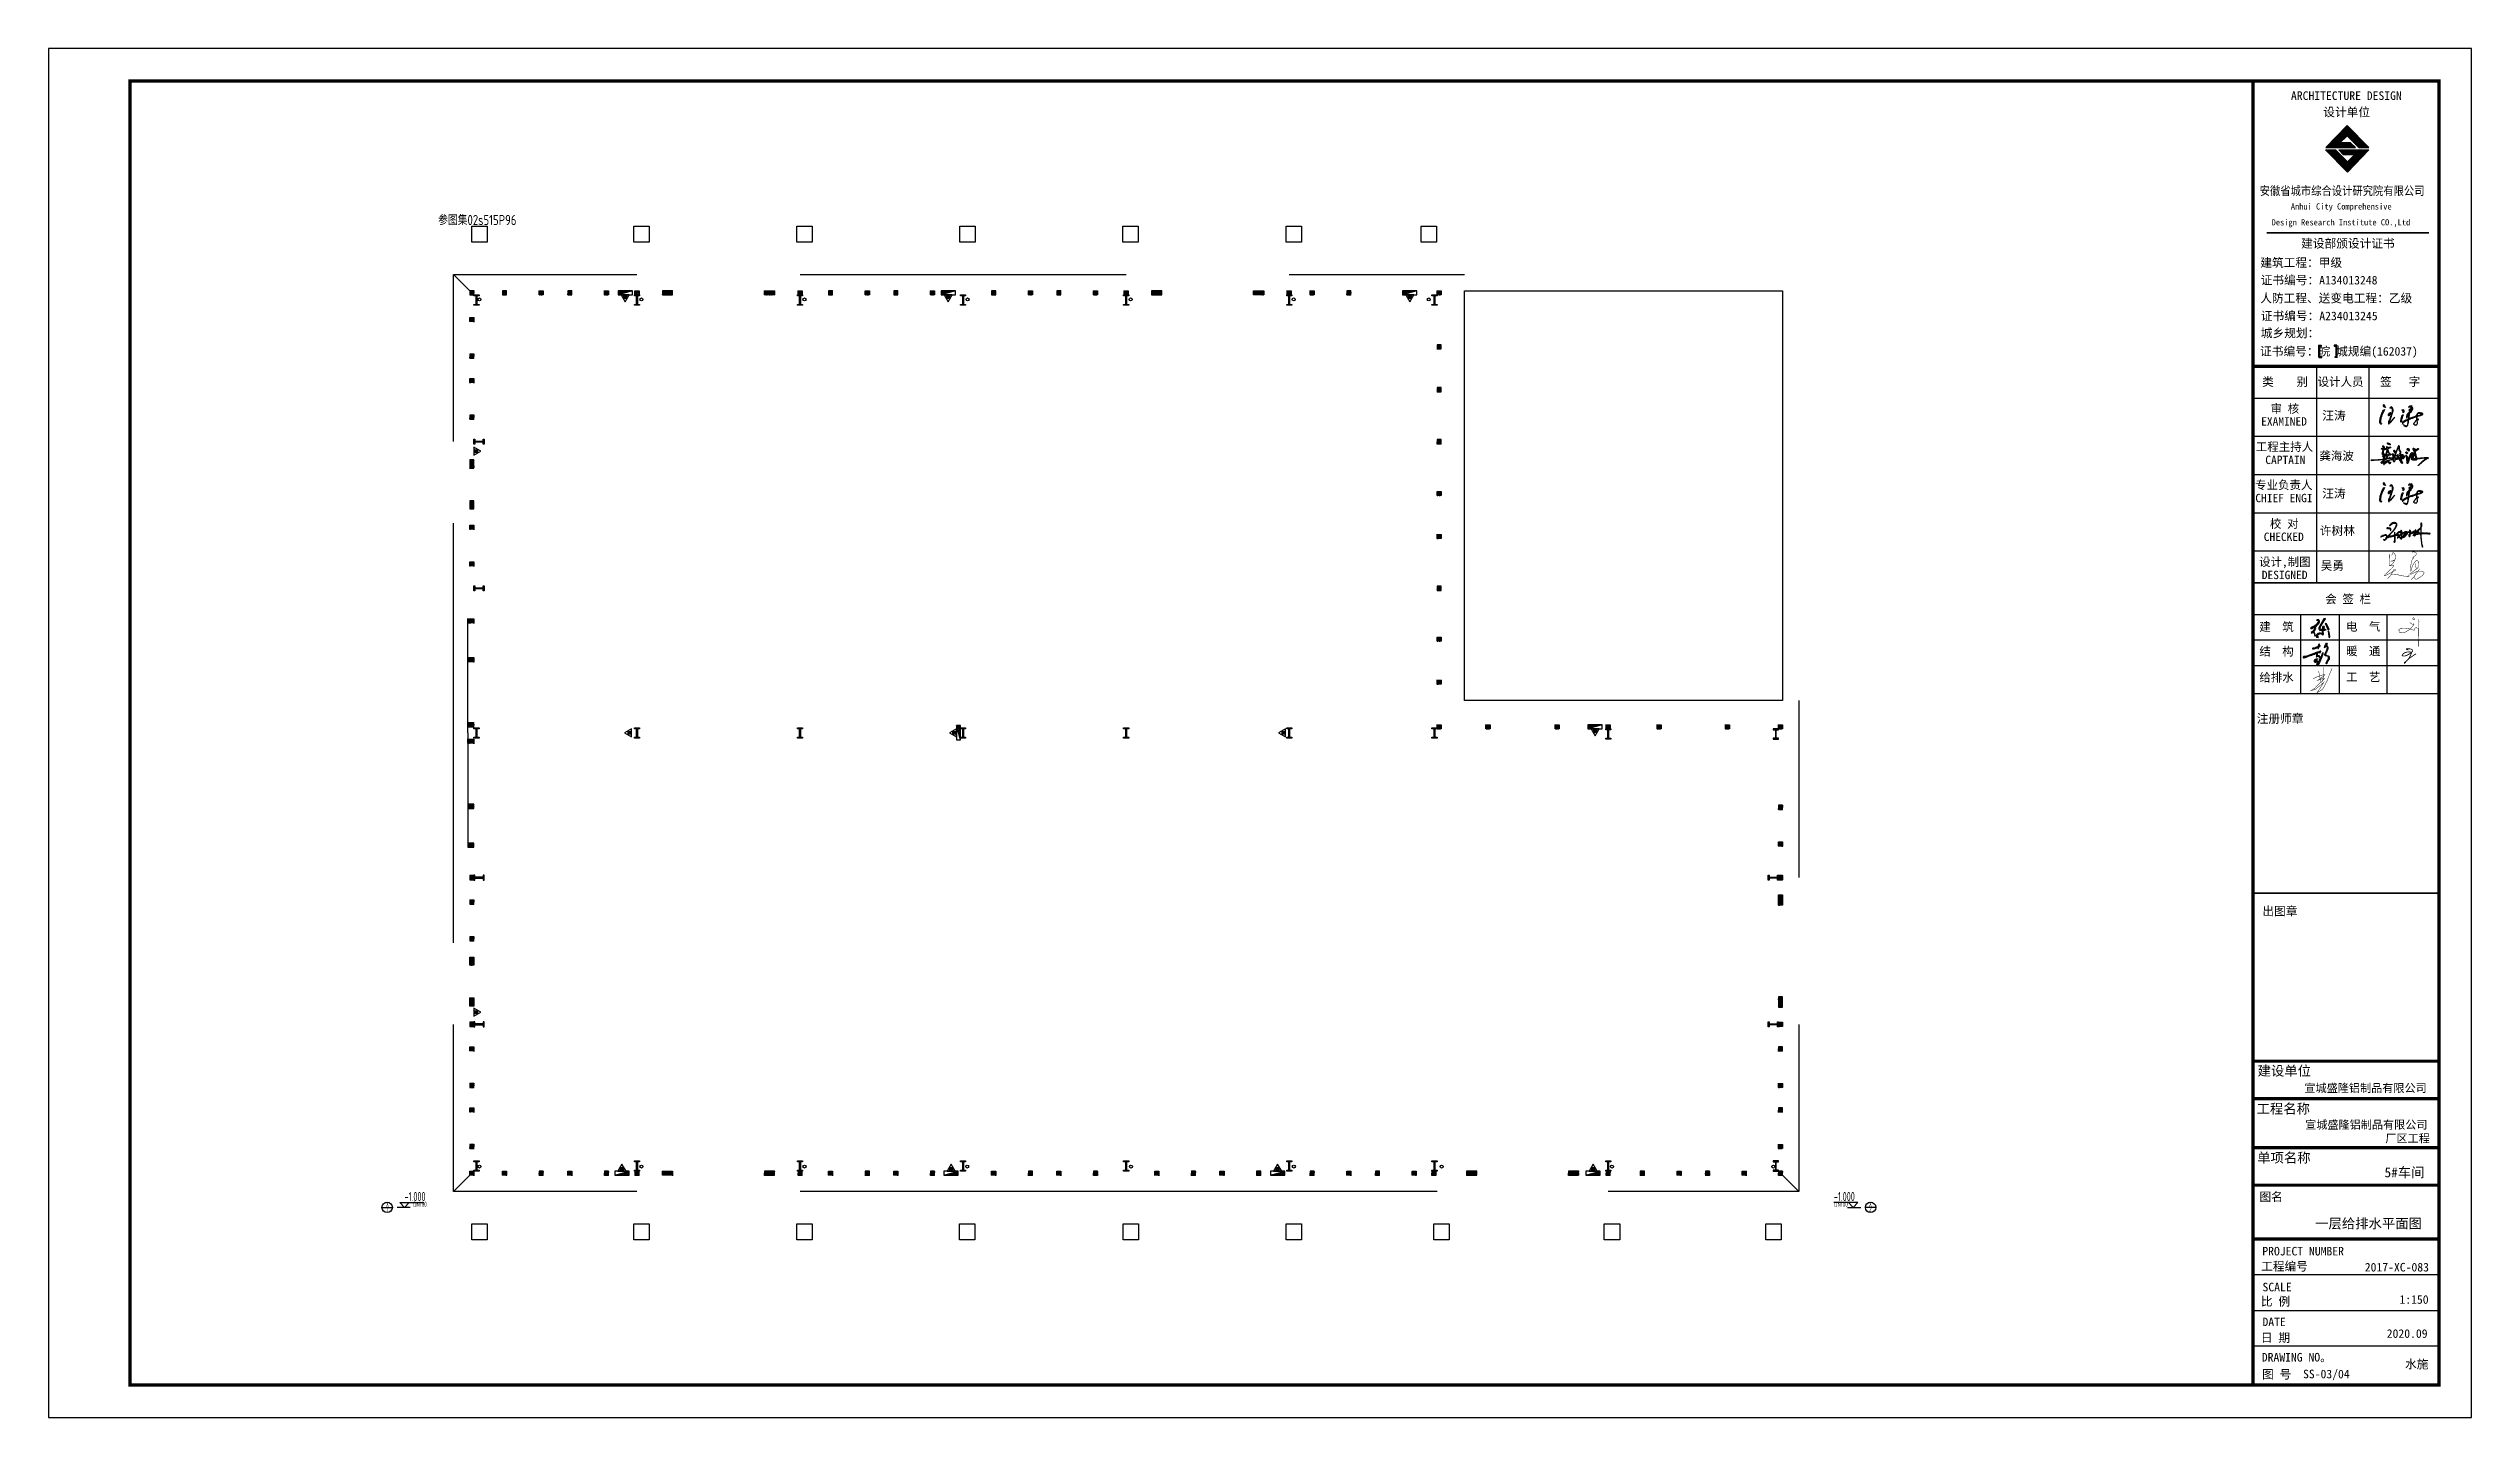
# Model space of a CAD drawing. Extents: x 1169373 to 1354985, y 649019 to 904199.
# Drawn here: x 1236105 to 1354985, y 716219 to 783419 of the extents above; entities that cross this region are included whole.
import ezdxf
from ezdxf.enums import TextEntityAlignment as Align

# ---------------------------------------------------------------- set-up
doc = ezdxf.new("R2010")
doc.units = 0
doc.header["$LTSCALE"] = 1000
doc.header["$MEASUREMENT"] = 0
for name, color, linetype in [('0-签名', 2, 'Continuous'), ('0-给水标注', 253, 'Continuous'), ('A_DE_DETAIL_3', 144, 'Continuous'), ('EQUIP_消火栓', 7, 'Continuous'), ('EQUIP_消防', 7, 'Continuous'), ('GZ', 30, 'Continuous'), ('HH_消防', 3, 'Continuous'), ('PUB_TEXT', 7, 'Continuous'), ('PUB_TITLE', 4, 'Continuous'), ('TT', 253, 'Continuous'), ('VPIPE-消防', 1, 'TG_XH'), ('刚柱', 2, 'Continuous'), ('卫浴', 7, 'Continuous'), ('图框', 7, 'Continuous'), ('散水', 32, 'Continuous'), ('灰度', 8, 'Continuous'), ('签名', 7, 'Continuous')]:
    doc.layers.add(name, color=color, linetype=linetype)
doc.styles.add('_HZTXT', font='tssdeng.shx', dxfattribs={"width": 0.7, "bigfont": 'HZTXT.shx'})
doc.styles.add('STYLE-黑体', font='simhei.ttf')
doc.styles.add('TG_LINETYPE', font='SIMPLEX', dxfattribs={"width": 0.8, "height": 3, "bigfont": 'HZTXT'})
doc.styles.add('WW', font='gbenor.shx', dxfattribs={"width": 0.75, "bigfont": 'gbcbig.shx'})
doc.styles.add('宋体', font='')
doc.styles.add('黑体', font='simhei.ttf')
doc.styles.get('宋体').set_extended_font_data('NSimSun')
doc.linetypes.add('TG_XH', pattern='A,2,-0.6,["XH",TG_LINETYPE,S=0.1,R=0,X=-0.52,Y=-0.15],0', length=2.6)

msp = doc.modelspace()

# ---------------------------------------------------------------- texts
at = {"style": '_HZTXT', "width": 0.8}
msp.add_text('参图集02s515P96', height=500, dxfattribs=at).set_placement((1255224, 774748))
at = {"layer": '0-签名', "color": 4, "style": 'STYLE-黑体'}
msp.add_text('吴勇', height=420.7, dxfattribs=at).set_placement((1347588, 757828))
at = {"layer": 'PUB_TEXT'}
for s, height, style, p in [('宣城盛隆铝制品有限公司', 400, '黑体', (1346785, 732190)), ('宣城盛隆铝制品有限公司', 400, '黑体', (1346822, 730391)), ('厂区工程', 400, '黑体', (1350756, 729719)), ('5#车间', 480, '黑体', (1350715, 728013)), ('一层给排水平面图', 480, '宋体', (1347313, 725505, 0)), ('2017-XC-083', 420.71, '黑体', (1349747, 723389)), ('1:150', 420.7, '黑体', (1351447, 721803)), ('2020.09', 420.7, '黑体', (1350824, 720132)), ('SS-03/04', 420.7, '黑体', (1346717, 718146)), ('水施', 420.7, '黑体', (1351723, 718627))]:
    msp.add_text(s, height=height, dxfattribs=dict(at, style=style)).set_placement(p)
at = {"layer": 'TT', "style": 'WW', "width": 0.7}
for s, p in [('X', (1252733, 726561)), ('1', (1252738, 726319)), ('X', (1325490, 726561)), ('2', (1325486, 726319))]:
    msp.add_text(s, height=249, dxfattribs=at).set_placement(p, align=Align.CENTER)
for p in [(1253579, 726842), (1323702, 726842)]:
    msp.add_text('-1.000', height=448.5, dxfattribs=at).set_placement(p)
at = {"layer": 'TT', "color": 3, "style": 'WW', "width": 0.7}
for p in [(1253997, 726564), (1323718, 726564)]:
    msp.add_text('DN100', height=249.2, dxfattribs=at).set_placement(p)
at = {"layer": '图框', "color": 4}
for s, height, style, p in [('ARCHITECTURE DESIGN', 420.71, '黑体', (1346125, 780891)), ('设计单位', 420.7, '黑体', (1347711, 780085)), ('Anhui City Comprehensive ', 302.78, '黑体', (1346120, 775512)), (' Design Research Institute CO.,Ltd', 302.78, '黑体', (1344973, 774733)), ('建设部颁设计证书', 420.7, '黑体', (1346625, 773635)), (' 建筑工程：甲级', 420.7, '黑体', (1344335, 772693)), ('证书编号：A134013248', 420.71, '黑体', (1344639, 771835)), ('人防工程、送变电工程：乙级', 420.71, '黑体', (1344617, 770949)), ('证书编号：A234013245', 420.71, '黑体', (1344647, 770079)), ('城乡规划：', 420.7, '黑体', (1344644, 769238)), ('证书编号：皖 城规编(162037)', 420.71, '黑体', (1344610, 768342)), ('汪涛', 420.7, 'STYLE-黑体', (1347660, 765188)), ('汪涛', 420.7, 'STYLE-黑体', (1347660, 761364)), ('许树林', 420.7, 'STYLE-黑体', (1347543, 759538)), ('注册师章', 420.7, '黑体', (1344445, 750313)), ('出图章', 420.7, '黑体', (1344722, 740862)), ('建设单位', 480, '黑体', (1344490, 732999)), ('工程名称', 480, '黑体', (1344437, 731140)), ('单项名称', 480, '黑体', (1344469, 728733)), ('图名', 420.7, '黑体', (1344580, 726842)), ('工程编号', 420.7, '黑体', (1344662, 723431)), ('SCALE', 420.7, '黑体', (1344729, 722414)), ('比 例', 420.7, '黑体', (1344648, 721706)), ('DATE', 420.7, '黑体', (1344727, 720705)), ('DRAWING NO。', 420.71, '黑体', (1344694, 718969)), ('日 期', 420.7, '黑体', (1344648, 719925)), ('图 号', 420.7, '黑体', (1344708, 718129))]:
    msp.add_text(s, height=height, dxfattribs=dict(at, style=style)).set_placement(p)
at = {"layer": '图框', "color": 4, "style": '黑体', "width": 0.88}
msp.add_text('安徽省城市综合设计研究院有限公司', height=420.71, dxfattribs=at).set_placement((1344594, 776219))
at = {"layer": '图框', "color": 0}
for s, height, style, p in [('类    别 ', 412.3, 'STYLE-黑体', (1344715, 766852)), ('设计人员', 412.3, 'STYLE-黑体', (1347435, 766852)), ('签   字', 412.3, 'STYLE-黑体', (1350498, 766852)), ('审 核', 412.3, 'STYLE-黑体', (1345127, 765527)), ('EXAMINED ', 412.3, 'STYLE-黑体', (1344664, 764908)), ('工程主持人', 412.3, 'STYLE-黑体', (1344402, 763659)), ('CAPTAIN', 412.3, 'STYLE-黑体', (1344868, 763019)), ('专业负责人', 412.3, 'STYLE-黑体', (1344367, 761785)), ('CHIEF ENGI', 412.3, 'STYLE-黑体', (1344379, 761145)), ('CHECKED  ', 412.3, 'STYLE-黑体', (1344791, 759244)), ('校 对', 412.3, 'STYLE-黑体', (1345092, 759884)), ('设计,制图', 412.3, 'STYLE-黑体', (1344559, 758010)), ('DESIGNED ', 412.3, 'STYLE-黑体', (1344693, 757370)), ('会 签 栏', 412.3, 'STYLE-黑体', (1347807, 756185)), ('建  筑', 412.3, 'STYLE-黑体', (1344575, 754823)), ('电  气', 412.3, 'STYLE-黑体', (1348826, 754836)), ('结  构', 412.3, 'STYLE-黑体', (1344575, 753616)), ('暖  通', 412.3, 'STYLE-黑体', (1348826, 753630)), ('给排水', 412.3, 'STYLE-黑体', (1344575, 752342)), ('工  艺', 412.3, 'STYLE-黑体', (1348826, 752355)), ('PROJECT NUMBER', 420.71, '黑体', (1344719, 724175))]:
    msp.add_text(s, height=height, dxfattribs=dict(at, style=style)).set_placement(p)
at = {"layer": '签名', "color": 4, "style": 'STYLE-黑体'}
msp.add_text('龚海波', height=413.1, dxfattribs=at).set_placement((1347521, 763213))

# ---------------------------------------------------------------- blocks, each defined once
blk = doc.blocks.new('sdhfxdhnfdhx')
h = blk.add_hatch(color=256)
h.paths.add_polyline_path([(3050366, 936899), (3050616, 936899), (3050616, 936859), (3050366, 936859)])
h.paths.add_polyline_path([(3050511, 937319), (3050511, 936899), (3050471, 936899), (3050471, 937319)])
h.paths.add_polyline_path([(3050366, 937359), (3050616, 937359), (3050616, 937319), (3050366, 937319)])
for points in [[(3050366, 937359), (3050616, 937359), (3050616, 937319), (3050366, 937319)], [(3050366, 936899), (3050616, 936899), (3050616, 936859), (3050366, 936859)], [(3050511, 937319), (3050511, 936899), (3050471, 936899), (3050471, 937319)]]:
    blk.add_lwpolyline(points, close=True)
blk = doc.blocks.new('$ATTACHMENT$00000214')
h = blk.add_hatch()
h.set_pattern_fill('ANSI31', color=256, scale=200, style=0)
h.set_pattern_definition([(45, (-38543.802, -6842.639), (-17.67767, 17.67767), [])])
h.paths.add_polyline_path([(-65, 2), (65, 2), (65, -128), (-65, -128)])
for points in [[(0, 172), (-198, -172), (198, -172)], [(-65, 2), (65, 2), (65, -128), (-65, -128)]]:
    blk.add_lwpolyline(points, close=True)
blk = doc.blocks.new('$TwtSys$00000434')
for p, q in [((-0.5, 0.5), (-0.5, -0.5)), ((-0.5, -0.5), (0.5, 0.5)), ((0.5, 0.5), (-0.5, 0.5)), ((0.5, -0.5), (0.5, 0.5)), ((-0.5, -0.5), (0.5, -0.5))]:
    blk.add_line(p, q)
blk.add_solid([(0.5, -0.5), (0.5, 0.5), (-0.5, -0.5)])
blk = doc.blocks.new('xhs')
at = {"layer": 'EQUIP_消火栓', "xscale": 700.0000000000026, "yscale": 200, "zscale": 700, "rotation": 359.9999949910357}
blk.add_blockref('$TwtSys$00000434', (4416311, -1410339), dxfattribs=at)
at = {"layer": 'EQUIP_消防'}
blk.add_blockref('$ATTACHMENT$00000214', (4416311, -1410067), dxfattribs=at)

# ---------------------------------------------------------------- hatches: boundary and pattern name
for color, points in [(1, [(1348515, 778788), (1348879, 779633), (1347829, 778554), (1349291, 778554), (1349049, 778788)]), (1, [(1349453, 778549), (1349948, 778549), (1348879, 779633)]), (256, [(1347833, 753643), (1347820, 753668), (1347827, 753697), (1347843, 753739), (1347864, 753792), (1347891, 753833), (1347933, 753929), (1347940, 753966), (1347941, 753998), (1347939, 754032), (1347926, 754066), (1347897, 754092), (1347891, 754109), (1347888, 754144), (1347885, 754169), (1347888, 754190), (1347896, 754229), (1347885, 754232), (1347865, 754228), (1347842, 754182), (1347819, 754157), (1347801, 754121), (1347789, 754067), (1347776, 754030), (1347776, 754012), (1347786, 754000), (1347789, 754016), (1347805, 754058), (1347816, 754086), (1347832, 754117), (1347841, 754121), (1347851, 754112), (1347873, 754075), (1347887, 754055), (1347910, 754036), (1347915, 753997), (1347905, 753972), (1347897, 753899), (1347848, 753817), (1347817, 753756), (1347783, 753692), (1347789, 753636), (1347797, 753622), (1347815, 753600), (1347890, 753586), (1347935, 753585), (1347957, 753569), (1347966, 753543), (1347962, 753482), (1347949, 753445), (1347937, 753419), (1347919, 753394), (1347885, 753329), (1347877, 753279), (1347841, 753251), (1347845, 753227), (1347856, 753211), (1347868, 753211), (1347881, 753234), (1347908, 753293), (1347935, 753335), (1347970, 753390), (1347992, 753426), (1348003, 753484), (1348003, 753539), (1347975, 753588), (1347953, 753602), (1347906, 753614), (1347882, 753616), (1347849, 753633)])]:
    msp.add_hatch(color=color).paths.add_polyline_path(points)
at = {"linetype": 'Continuous'}
h = msp.add_hatch(color=4, dxfattribs=at)
h.dxf.hatch_style = 1
h.paths.add_polyline_path([(1351032, 759807), (1351034, 759810), (1351029, 759840), (1351013, 759856), (1350986, 759869), (1350918, 759880), (1350902, 759888), (1350899, 759886), (1350867, 759894), (1350842, 759891), (1350832, 759880), (1350832, 759864), (1350856, 759869), (1350861, 759864), (1350883, 759859), (1350929, 759859), (1350942, 759850), (1350956, 759850), (1350972, 759842), (1350988, 759842), (1351010, 759826), (1351013, 759791), (1351007, 759788), (1351002, 759767), (1350988, 759745), (1350997, 759737), (1351021, 759767), (1351032, 759788)], flags=17)
h.paths.add_polyline_path([(1351348, 759542), (1351351, 759545), (1351332, 759575), (1351305, 759596), (1351294, 759599), (1351286, 759591), (1351286, 759583), (1351310, 759556), (1351297, 759550), (1351278, 759550), (1351237, 759537), (1351221, 759656), (1351210, 759675), (1351202, 759675), (1351197, 759669), (1351197, 759623), (1351205, 759602), (1351205, 759575), (1351210, 759556), (1351210, 759531), (1351197, 759523), (1351180, 759523), (1351164, 759515), (1351034, 759483), (1351010, 759472), (1350970, 759464), (1350853, 759426), (1350864, 759437), (1350864, 759442), (1350940, 759510), (1351061, 759640), (1351148, 759737), (1351243, 759859), (1351275, 759913), (1351316, 760002), (1351324, 760056), (1351316, 760088), (1351291, 760115), (1351267, 760129), (1351213, 760143), (1351172, 760145), (1351124, 760132), (1351048, 760088), (1350986, 760037), (1350967, 760026), (1350956, 760015), (1350959, 760007), (1350972, 760010), (1351021, 760040), (1351051, 760067), (1351126, 760110), (1351164, 760124), (1351199, 760124), (1351213, 760118), (1351218, 760121), (1351224, 760115), (1351267, 760102), (1351278, 760088), (1351294, 760080), (1351299, 760067), (1351297, 760021), (1351272, 759980), (1351272, 759972), (1351240, 759910), (1351243, 759905), (1351218, 759867), (1351216, 759856), (1351199, 759842), (1351197, 759832), (1351099, 759710), (1350964, 759564), (1350934, 759537), (1350926, 759523), (1350832, 759437), (1350834, 759472), (1350829, 759507), (1350818, 759526), (1350791, 759548), (1350742, 759548), (1350691, 759537), (1350645, 759515), (1350623, 759510), (1350610, 759499), (1350572, 759483), (1350534, 759458), (1350534, 759442), (1350548, 759434), (1350577, 759458), (1350661, 759499), (1350686, 759504), (1350696, 759512), (1350769, 759526), (1350791, 759518), (1350802, 759507), (1350807, 759494), (1350807, 759448), (1350796, 759410), (1350775, 759385), (1350780, 759358), (1350751, 759318), (1350729, 759304), (1350715, 759304), (1350672, 759321), (1350664, 759321), (1350659, 759310), (1350669, 759299), (1350699, 759288), (1350729, 759285), (1350753, 759296), (1350778, 759318), (1350813, 759372), (1350826, 759385), (1350869, 759407), (1350888, 759410), (1350899, 759418), (1350929, 759423), (1351018, 759453), (1351094, 759469), (1351102, 759475), (1351124, 759477), (1351148, 759488), (1351172, 759491), (1351207, 759502), (1351213, 759499), (1351213, 759266), (1351207, 759237), (1351180, 759218), (1351180, 759202), (1351186, 759191), (1351207, 759174), (1351224, 759188), (1351235, 759223), (1351240, 759293), (1351240, 759502), (1351248, 759512), (1351302, 759526), (1351335, 759529)])
h.paths.add_polyline_path([(1351540, 759418), (1351540, 759396), (1351537, 759388), (1351518, 759388), (1351478, 759415), (1351432, 759469), (1351432, 759480), (1351494, 759542), (1351516, 759558), (1351527, 759558), (1351532, 759464)], flags=16)
h.paths.add_polyline_path([(1351824, 759634), (1351819, 759626), (1351808, 759599), (1351756, 759534), (1351686, 759467), (1351637, 759437), (1351624, 759439), (1351632, 759464), (1351640, 759469), (1351643, 759483), (1351689, 759545), (1351737, 759591), (1351783, 759623), (1351816, 759640)], flags=16)
h.paths.add_polyline_path([(1351954, 759561), (1351948, 759518), (1351943, 759507), (1351938, 759507), (1351932, 759518), (1351932, 759537), (1351940, 759556), (1351948, 759564)], flags=16)
h.paths.add_polyline_path([(1352219, 759640), (1352219, 759613), (1352213, 759602), (1352213, 759572), (1352205, 759556), (1352194, 759553), (1352176, 759577), (1352173, 759599), (1352178, 759615), (1352208, 759642)], flags=16)
h.paths.add_polyline_path([(1352405, 759631), (1352405, 759615), (1352403, 759610), (1352384, 759610), (1352330, 759599), (1352319, 759602), (1352316, 759607), (1352362, 759650), (1352392, 759664), (1352400, 759656)], flags=16)
h.paths.add_polyline_path([(1352497, 759869), (1352495, 759780), (1352489, 759745), (1352489, 759661), (1352486, 759623), (1352481, 759613), (1352424, 759613), (1352419, 759618), (1352416, 759653), (1352408, 759675), (1352400, 759683), (1352384, 759683), (1352313, 759629), (1352267, 759585), (1352243, 759575), (1352232, 759580), (1352240, 759650), (1352265, 759680), (1352403, 759791), (1352489, 759875), (1352495, 759875)], flags=16)
h.paths.add_polyline_path([(1352527, 760048), (1352527, 760013), (1352527, 759980), (1352519, 759969), (1352519, 760051), (1352522, 760053)], flags=16)
h.paths.add_polyline_path([(1352960, 759604), (1352962, 759607), (1352957, 759615), (1352943, 759621), (1352838, 759618), (1352824, 759623), (1352719, 759623), (1352692, 759618), (1352676, 759623), (1352516, 759621), (1352508, 759626), (1352508, 759699), (1352519, 759902), (1352546, 759975), (1352546, 760040), (1352538, 760083), (1352527, 760113), (1352511, 760124), (1352503, 760113), (1352503, 759929), (1352492, 759902), (1352419, 759826), (1352384, 759802), (1352368, 759783), (1352354, 759777), (1352322, 759745), (1352316, 759745), (1352297, 759726), (1352276, 759715), (1352262, 759702), (1352251, 759704), (1352259, 759764), (1352254, 759777), (1352246, 759786), (1352238, 759786), (1352230, 759775), (1352235, 759748), (1352227, 759740), (1352173, 759718), (1352019, 759629), (1351992, 759621), (1351981, 759623), (1351984, 759680), (1351989, 759691), (1352002, 759699), (1352005, 759710), (1351984, 759745), (1351962, 759767), (1351948, 759767), (1351943, 759761), (1351948, 759734), (1351954, 759726), (1351951, 759702), (1351913, 759696), (1351856, 759680), (1351840, 759680), (1351813, 759694), (1351754, 759694), (1351727, 759688), (1351702, 759677), (1351700, 759680), (1351692, 759675), (1351678, 759675), (1351662, 759664), (1351616, 759648), (1351570, 759621), (1351556, 759607), (1351548, 759607), (1351540, 759669), (1351543, 759683), (1351562, 759696), (1351567, 759721), (1351551, 759742), (1351543, 759761), (1351535, 759769), (1351524, 759772), (1351510, 759756), (1351510, 759715), (1351502, 759707), (1351443, 759694), (1351421, 759686), (1351402, 759672), (1351386, 759669), (1351370, 759653), (1351356, 759648), (1351340, 759623), (1351348, 759613), (1351362, 759615), (1351394, 759645), (1351432, 759667), (1351481, 759675), (1351491, 759680), (1351510, 759680), (1351521, 759613), (1351521, 759588), (1351508, 759575), (1351481, 759558), (1351424, 759502), (1351418, 759502), (1351410, 759521), (1351408, 759550), (1351389, 759553), (1351381, 759542), (1351367, 759456), (1351362, 759448), (1351362, 759431), (1351351, 759410), (1351351, 759391), (1351356, 759385), (1351367, 759385), (1351375, 759394), (1351399, 759439), (1351416, 759456), (1351445, 759418), (1351478, 759385), (1351516, 759356), (1351537, 759345), (1351564, 759353), (1351573, 759369), (1351562, 759456), (1351554, 759556), (1351554, 759575), (1351559, 759585), (1351608, 759618), (1351683, 759653), (1351746, 759669), (1351808, 759669), (1351813, 759661), (1351786, 759648), (1351721, 759604), (1351654, 759534), (1351610, 759472), (1351600, 759448), (1351600, 759434), (1351605, 759423), (1351616, 759415), (1351635, 759415), (1351667, 759429), (1351724, 759475), (1351792, 759542), (1351821, 759580), (1351829, 759602), (1351838, 759610), (1351848, 759645), (1351859, 759656), (1351883, 759669), (1351946, 759683), (1351954, 759683), (1351962, 759675), (1351959, 759602), (1351954, 759594), (1351927, 759577), (1351911, 759553), (1351908, 759507), (1351924, 759469), (1351935, 759458), (1351943, 759458), (1351956, 759469), (1351967, 759494), (1351981, 759583), (1352024, 759613), (1352067, 759631), (1352170, 759696), (1352203, 759713), (1352224, 759718), (1352230, 759713), (1352224, 759677), (1352181, 759645), (1352151, 759599), (1352151, 759577), (1352173, 759542), (1352173, 759529), (1352159, 759507), (1352165, 759496), (1352181, 759496), (1352213, 759510), (1352251, 759550), (1352276, 759569), (1352303, 759575), (1352319, 759583), (1352357, 759585), (1352373, 759591), (1352419, 759588), (1352443, 759596), (1352484, 759596), (1352489, 759588), (1352486, 759556), (1352492, 759518), (1352489, 759510), (1352497, 759385), (1352508, 759337), (1352508, 759277), (1352530, 759164), (1352532, 759101), (1352551, 759039), (1352568, 758958), (1352578, 758945), (1352589, 758950), (1352570, 759058), (1352546, 759153), (1352527, 759272), (1352524, 759345), (1352519, 759369), (1352508, 759567), (1352511, 759596), (1352527, 759602), (1352535, 759599), (1352651, 759607), (1352806, 759607), (1352816, 759602), (1352857, 759604), (1352870, 759594), (1352946, 759594)])
h = msp.add_hatch(color=256)
h.paths.add_polyline_path([(1347927, 754799), (1347965, 754772), (1347971, 754695), (1347985, 754550), (1348003, 754512), (1348028, 754526), (1348028, 754575), (1348018, 754676), (1348005, 754770), (1347964, 754802)])
h.paths.add_polyline_path([(1347797, 755179), (1347853, 755119), (1347925, 754938), (1348002, 754884), (1347984, 754935), (1347945, 755010), (1347905, 755114), (1347870, 755176), (1347825, 755193)])
h.paths.add_polyline_path([(1347681, 755006), (1347706, 755014), (1347723, 754980), (1347704, 754963), (1347679, 754968), (1347663, 754942), (1347658, 754925), (1347636, 754904), (1347548, 754869), (1347530, 754860), (1347546, 754843), (1347637, 754860), (1347660, 754855), (1347659, 754821), (1347664, 754698), (1347663, 754673), (1347634, 754702), (1347575, 754725), (1347510, 754717), (1347448, 754695), (1347398, 754647), (1347363, 754598), (1347364, 754562), (1347379, 754523), (1347400, 754523), (1347463, 754513), (1347480, 754546), (1347440, 754546), (1347408, 754558), (1347423, 754607), (1347460, 754659), (1347507, 754688), (1347544, 754694), (1347582, 754695), (1347632, 754667), (1347675, 754641), (1347717, 754659), (1347714, 754693), (1347708, 754803), (1347712, 754860), (1347740, 754874), (1347789, 754864), (1347849, 754883), (1347808, 754899), (1347725, 754902), (1347759, 754942), (1347773, 754990), (1347752, 755041), (1347697, 755054), (1347663, 755037)])
h.paths.add_polyline_path([(1347809, 755443), (1347744, 755420), (1347650, 755273), (1347521, 755047), (1347488, 754961), (1347491, 754920), (1347550, 754944), (1347577, 754956), (1347562, 754991), (1347561, 755011), (1347734, 755309), (1347796, 755389), (1347818, 755416)])
h.paths.add_polyline_path([(1347381, 755352), (1347446, 755339), (1347475, 755307), (1347456, 755262), (1347379, 755155), (1347344, 755109), (1347264, 755066), (1347154, 755011), (1347090, 754987), (1347107, 754955), (1347151, 754955), (1347237, 754997), (1347293, 754997), (1347310, 754977), (1347265, 754894), (1347197, 754801), (1347112, 754746), (1347132, 754718), (1347218, 754749), (1347260, 754729), (1347281, 754637), (1347290, 754585), (1347315, 754591), (1347306, 754622), (1347298, 754710), (1347269, 754757), (1347247, 754777), (1347317, 754886), (1347338, 754947), (1347333, 755005), (1347318, 755026), (1347378, 755071), (1347470, 755185), (1347518, 755255), (1347518, 755307), (1347487, 755368), (1347458, 755374), (1347414, 755368)])
h = msp.add_hatch(color=256)
h.paths.add_polyline_path([(1346945, 753574), (1347017, 753600), (1347144, 753646), (1347209, 753675), (1347288, 753696), (1347333, 753720), (1347387, 753738), (1347421, 753750), (1347480, 753771), (1347509, 753783), (1347525, 753786), (1347528, 753769), (1347520, 753751), (1347535, 753747), (1347544, 753751), (1347568, 753768), (1347582, 753787), (1347597, 753813), (1347584, 753837), (1347555, 753832), (1347489, 753809), (1347366, 753767), (1347216, 753712), (1347122, 753676), (1346983, 753624), (1346904, 753595), (1346892, 753598), (1346853, 753576), (1346826, 753570), (1346821, 753565), (1346789, 753565), (1346786, 753579), (1346780, 753589), (1346764, 753583), (1346755, 753575), (1346728, 753554), (1346723, 753541), (1346728, 753524), (1346743, 753513), (1346779, 753513), (1346878, 753546)])
h.paths.add_polyline_path([(1347484, 754037), (1347498, 754044), (1347516, 754049), (1347529, 754058), (1347539, 754065), (1347543, 754074), (1347550, 754083), (1347553, 754102), (1347541, 754118), (1347530, 754112), (1347519, 754100), (1347507, 754092), (1347501, 754106), (1347506, 754114), (1347512, 754126), (1347520, 754140), (1347524, 754152), (1347524, 754163), (1347521, 754172), (1347502, 754174), (1347490, 754173), (1347486, 754166), (1347482, 754154), (1347477, 754143), (1347475, 754126), (1347473, 754112), (1347467, 754091), (1347465, 754075), (1347455, 754063), (1347443, 754058), (1347423, 754044), (1347377, 754025), (1347337, 754011), (1347312, 753999), (1347288, 753990), (1347247, 753980), (1347201, 753977), (1347182, 753970), (1347185, 753951), (1347214, 753948), (1347271, 753957), (1347318, 753973), (1347364, 753986), (1347392, 754002), (1347420, 754012), (1347434, 754018), (1347440, 754012), (1347438, 753998), (1347441, 753980), (1347449, 753966), (1347459, 753964), (1347471, 753970), (1347476, 753981), (1347476, 754003), (1347477, 754023)])
h.paths.add_polyline_path([(1347405, 753604), (1347403, 753624), (1347403, 753652), (1347415, 753669), (1347436, 753690), (1347432, 753704), (1347407, 753708), (1347389, 753693), (1347379, 753664), (1347371, 753638), (1347373, 753598), (1347371, 753577), (1347368, 753561), (1347379, 753553), (1347394, 753553), (1347412, 753567), (1347426, 753582), (1347450, 753588), (1347484, 753589), (1347497, 753586), (1347511, 753578), (1347517, 753559), (1347512, 753539), (1347517, 753520), (1347527, 753519), (1347540, 753527), (1347546, 753560), (1347538, 753597), (1347515, 753611), (1347475, 753610), (1347426, 753608)], flags=17)
h.paths.add_polyline_path([(1347388, 753434), (1347403, 753438), (1347439, 753443), (1347440, 753461), (1347425, 753466), (1347397, 753466), (1347384, 753461), (1347364, 753451), (1347346, 753445), (1347341, 753430), (1347347, 753410), (1347356, 753400), (1347371, 753401), (1347375, 753413)], flags=17)
h.paths.add_polyline_path([(1347317, 753333), (1347327, 753360), (1347327, 753397), (1347322, 753422), (1347303, 753427), (1347292, 753416), (1347288, 753387), (1347280, 753352), (1347280, 753318), (1347292, 753285), (1347300, 753275), (1347328, 753277), (1347347, 753285), (1347363, 753307), (1347379, 753318), (1347391, 753327), (1347404, 753339), (1347421, 753323), (1347418, 753286), (1347408, 753262), (1347406, 753219), (1347397, 753179), (1347391, 753154), (1347398, 753133), (1347419, 753131), (1347442, 753151), (1347479, 753196), (1347519, 753284), (1347570, 753398), (1347643, 753565), (1347687, 753694), (1347695, 753766), (1347661, 753665), (1347604, 753545), (1347564, 753468), (1347511, 753340), (1347483, 753294), (1347449, 753223), (1347428, 753189), (1347430, 753220), (1347438, 753267), (1347447, 753300), (1347444, 753325), (1347432, 753352), (1347415, 753363), (1347397, 753360), (1347369, 753342), (1347356, 753323), (1347337, 753300), (1347320, 753305)])
at = {"layer": 'A_DE_DETAIL_3'}
for points in [[(1348303, 778445), (1347817, 778445), (1348893, 777352)], [(1348470, 778448), (1348709, 778198), (1349250, 778198), (1348893, 777352), (1349949, 778448)]]:
    msp.add_hatch(color=1, dxfattribs=at).paths.add_polyline_path(points)
at = {"layer": 'GZ'}
h = msp.add_hatch(dxfattribs=at)
h.set_pattern_fill('钢筋混凝土', color=253, scale=20, style=0)
h.set_pattern_definition([(135, (1310363.753, 695713.577), (35.35534, 35.35534), []), (130, (1310363.75, 695713.58), (-143.45204, -12.55043), [15, -165]), (185, (1310363.75, 695713.58), (27.75027, 150.43843), [12, -132]), (79.5486, (1310351.8, 695712.53), (-115.70188, 137.8879), [12.74804, -140.22842]), (133.8158, (1310363.75, 695753.58), (-213.4482, -33.1038), [22.5, -247.5]), (83.3644, (1310345.97, 695750.82), (-186.93254, 194.82357), [19.12206, -210.3426]), (188.8158, (1310363.75, 695753.58), (-186.9324, 194.8237), [18, -198]), (159, (1310343.75, 695743.58), (-119.38141, -80.52378), [15, -165]), (214, (1310343.75, 695743.58), (-48.66307, 145.03), [12, -132]), (108.5486, (1310333.8, 695736.87), (-168.04453, 64.5061), [12.74804, -140.22842]), (142.5, (1310363.753, 695713.577), (-2.43197, 66.57877), [0, -130.4, 0, -134, 0, -132.5]), (172.5, (1310363.75, 695713.58), (-52.61391, 78.88234), [0, -76.4, 0, -127.4, 0, -50.5]), (212.5, (1310408.353, 695713.58), (-106.764487, -4.510974), [0, -50, 0, -156, 0, -207]), (222.5, (1310428.35, 695713.58), (-116.63723, 20.021), [0, -65, 0, -103.6, 0, -147])])
h.paths.add_polyline_path([(1256979, 771519), (1256779, 771519), (1256779, 771319), (1256979, 771319)])
h = msp.add_hatch(dxfattribs=at)
h.set_pattern_fill('钢筋混凝土', color=253, scale=20, style=0)
h.set_pattern_definition([(135, (1311963.505, 695713.577), (35.35534, 35.35534), []), (130, (1311963.5, 695713.58), (-143.45204, -12.55043), [15, -165]), (185, (1311963.5, 695713.58), (27.75027, 150.43843), [12, -132]), (79.5486, (1311951.55, 695712.53), (-115.70188, 137.8879), [12.74804, -140.22842]), (133.8158, (1311963.5, 695753.58), (-213.4482, -33.1038), [22.5, -247.5]), (83.3644, (1311945.72, 695750.82), (-186.93254, 194.82357), [19.12206, -210.3426]), (188.8158, (1311963.5, 695753.58), (-186.9324, 194.8237), [18, -198]), (159, (1311943.5, 695743.58), (-119.38141, -80.52378), [15, -165]), (214, (1311943.5, 695743.58), (-48.66307, 145.03), [12, -132]), (108.5486, (1311933.56, 695736.87), (-168.04453, 64.5061), [12.74804, -140.22842]), (142.5, (1311963.505, 695713.577), (-2.43197, 66.57877), [0, -130.4, 0, -134, 0, -132.5]), (172.5, (1311963.505, 695713.58), (-52.61391, 78.88234), [0, -76.4, 0, -127.4, 0, -50.5]), (212.5, (1312008.105, 695713.58), (-106.764487, -4.510974), [0, -50, 0, -156, 0, -207]), (222.5, (1312028.11, 695713.58), (-116.63723, 20.021), [0, -65, 0, -103.6, 0, -147])])
h.paths.add_polyline_path([(1258579, 771519), (1258379, 771519), (1258379, 771319), (1258579, 771319)])
h = msp.add_hatch(dxfattribs=at)
h.set_pattern_fill('钢筋混凝土', color=253, scale=20, style=0)
h.set_pattern_definition([(45, (1206794.22, 695713.577), (-35.35534, 35.35534), []), (50, (1206794.22, 695713.58), (143.45204, -12.55043), [15, -165]), (355, (1206794.22, 695713.58), (-27.75027, 150.43843), [12, -132]), (100.4514, (1206806.18, 695712.53), (115.70188, 137.8879), [12.74804, -140.22842]), (46.1842, (1206794.22, 695753.58), (213.4482, -33.1038), [22.5, -247.5]), (96.6356, (1206812, 695750.82), (186.93254, 194.82357), [19.12206, -210.3426]), (351.1842, (1206794.22, 695753.58), (186.9324, 194.8237), [18, -198]), (21, (1206814.22, 695743.58), (119.38141, -80.52378), [15, -165]), (326, (1206814.22, 695743.58), (48.66307, 145.03), [12, -132]), (71.4514, (1206824.17, 695736.87), (168.04453, 64.5061), [12.74804, -140.22842]), (37.5, (1206794.22, 695713.577), (2.43197, 66.57877), [0, -130.4, 0, -134, 0, -132.5]), (7.5, (1206794.22, 695713.58), (52.61391, 78.88234), [0, -76.4, 0, -127.4, 0, -50.5]), (327.5, (1206749.62, 695713.58), (106.764487, -4.510974), [0, -50, 0, -156, 0, -207]), (317.5, (1206729.62, 695713.58), (116.63723, 20.021), [0, -65, 0, -103.6, 0, -147])])
h.paths.add_polyline_path([(1260179, 771519), (1260379, 771519), (1260379, 771319), (1260179, 771319)])
h = msp.add_hatch(dxfattribs=at)
h.set_pattern_fill('钢筋混凝土', color=253, scale=20, style=0)
h.set_pattern_definition([(135, (1315163.81, 695713.577), (35.35534, 35.35534), []), (130, (1315163.81, 695713.58), (-143.45204, -12.55043), [15, -165]), (185, (1315163.81, 695713.58), (27.75027, 150.43843), [12, -132]), (79.5486, (1315151.86, 695712.53), (-115.70188, 137.8879), [12.74804, -140.22842]), (133.8158, (1315163.81, 695753.58), (-213.4482, -33.1038), [22.5, -247.5]), (83.3644, (1315146.02, 695750.82), (-186.93254, 194.82357), [19.12206, -210.3426]), (188.8158, (1315163.81, 695753.58), (-186.9324, 194.8237), [18, -198]), (159, (1315143.81, 695743.58), (-119.38141, -80.52378), [15, -165]), (214, (1315143.81, 695743.58), (-48.66307, 145.03), [12, -132]), (108.5486, (1315133.86, 695736.87), (-168.04453, 64.5061), [12.74804, -140.22842]), (142.5, (1315163.81, 695713.577), (-2.43197, 66.57877), [0, -130.4, 0, -134, 0, -132.5]), (172.5, (1315163.81, 695713.58), (-52.61391, 78.88234), [0, -76.4, 0, -127.4, 0, -50.5]), (212.5, (1315208.41, 695713.58), (-106.764487, -4.510974), [0, -50, 0, -156, 0, -207]), (222.5, (1315228.41, 695713.58), (-116.63723, 20.021), [0, -65, 0, -103.6, 0, -147])])
h.paths.add_polyline_path([(1261779, 771519), (1261579, 771519), (1261579, 771319), (1261779, 771319)])
h = msp.add_hatch(dxfattribs=at)
h.set_pattern_fill('钢筋混凝土', color=253, scale=20, style=0)
h.set_pattern_definition([(45, (1209994.526, 695713.577), (-35.35534, 35.35534), []), (50, (1209994.53, 695713.58), (143.45204, -12.55043), [15, -165]), (355, (1209994.53, 695713.58), (-27.75027, 150.43843), [12, -132]), (100.4514, (1210006.48, 695712.53), (115.70188, 137.8879), [12.74804, -140.22842]), (46.1842, (1209994.53, 695753.58), (213.4482, -33.1038), [22.5, -247.5]), (96.6356, (1210012.31, 695750.82), (186.93254, 194.82357), [19.12206, -210.3426]), (351.1842, (1209994.53, 695753.58), (186.9324, 194.8237), [18, -198]), (21, (1210014.53, 695743.58), (119.38141, -80.52378), [15, -165]), (326, (1210014.53, 695743.58), (48.66307, 145.03), [12, -132]), (71.4514, (1210024.47, 695736.87), (168.04453, 64.5061), [12.74804, -140.22842]), (37.5, (1209994.526, 695713.577), (2.43197, 66.57877), [0, -130.4, 0, -134, 0, -132.5]), (7.5, (1209994.526, 695713.58), (52.61391, 78.88234), [0, -76.4, 0, -127.4, 0, -50.5]), (327.5, (1209949.926, 695713.58), (106.764487, -4.510974), [0, -50, 0, -156, 0, -207]), (317.5, (1209929.93, 695713.58), (116.63723, 20.021), [0, -65, 0, -103.6, 0, -147])])
h.paths.add_polyline_path([(1263379, 771519), (1263579, 771519), (1263579, 771319), (1263379, 771319)])
h = msp.add_hatch(dxfattribs=at)
h.set_pattern_fill('钢筋混凝土', color=253, scale=20, style=0)
h.set_pattern_definition([(45, (1211494.47, 695713.577), (-35.35534, 35.35534), []), (50, (1211494.47, 695713.58), (143.45204, -12.55043), [15, -165]), (355, (1211494.47, 695713.58), (-27.75027, 150.43843), [12, -132]), (100.4514, (1211506.42, 695712.53), (115.70188, 137.8879), [12.74804, -140.22842]), (46.1842, (1211494.47, 695753.58), (213.4482, -33.1038), [22.5, -247.5]), (96.6356, (1211512.26, 695750.82), (186.93254, 194.82357), [19.12206, -210.3426]), (351.1842, (1211494.47, 695753.58), (186.9324, 194.8237), [18, -198]), (21, (1211514.47, 695743.58), (119.38141, -80.52378), [15, -165]), (326, (1211514.47, 695743.58), (48.66307, 145.03), [12, -132]), (71.4514, (1211524.42, 695736.87), (168.04453, 64.5061), [12.74804, -140.22842]), (37.5, (1211494.47, 695713.577), (2.43197, 66.57877), [0, -130.4, 0, -134, 0, -132.5]), (7.5, (1211494.47, 695713.58), (52.61391, 78.88234), [0, -76.4, 0, -127.4, 0, -50.5]), (327.5, (1211449.87, 695713.58), (106.764487, -4.510974), [0, -50, 0, -156, 0, -207]), (317.5, (1211429.87, 695713.58), (116.63723, 20.021), [0, -65, 0, -103.6, 0, -147])])
h.paths.add_polyline_path([(1264879, 771519), (1265079, 771519), (1265079, 771319), (1264879, 771319)])
h = msp.add_hatch(dxfattribs=at)
h.set_pattern_fill('钢筋混凝土', color=253, scale=20, style=0)
h.set_pattern_definition([(135, (1320113.753, 695713.577), (35.35534, 35.35534), []), (130, (1320113.75, 695713.58), (-143.45204, -12.55043), [15, -165]), (185, (1320113.75, 695713.58), (27.75027, 150.43843), [12, -132]), (79.5486, (1320101.8, 695712.53), (-115.70188, 137.8879), [12.74804, -140.22842]), (133.8158, (1320113.75, 695753.58), (-213.4482, -33.1038), [22.5, -247.5]), (83.3644, (1320095.97, 695750.82), (-186.93254, 194.82357), [19.12206, -210.3426]), (188.8158, (1320113.75, 695753.58), (-186.9324, 194.8237), [18, -198]), (159, (1320093.75, 695743.58), (-119.38141, -80.52378), [15, -165]), (214, (1320093.75, 695743.58), (-48.66307, 145.03), [12, -132]), (108.5486, (1320083.8, 695736.87), (-168.04453, 64.5061), [12.74804, -140.22842]), (142.5, (1320113.753, 695713.577), (-2.43197, 66.57877), [0, -130.4, 0, -134, 0, -132.5]), (172.5, (1320113.75, 695713.58), (-52.61391, 78.88234), [0, -76.4, 0, -127.4, 0, -50.5]), (212.5, (1320158.353, 695713.58), (-106.764487, -4.510974), [0, -50, 0, -156, 0, -207]), (222.5, (1320178.35, 695713.58), (-116.63723, 20.021), [0, -65, 0, -103.6, 0, -147])])
h.paths.add_polyline_path([(1266729, 771519), (1266229, 771519), (1266229, 771319), (1266729, 771319)])
h = msp.add_hatch(dxfattribs=at)
h.set_pattern_fill('钢筋混凝土', color=253, scale=20, style=0)
h.set_pattern_definition([(45, (1217844.47, 695713.577), (-35.35534, 35.35534), []), (50, (1217844.47, 695713.58), (143.45204, -12.55043), [15, -165]), (355, (1217844.47, 695713.58), (-27.75027, 150.43843), [12, -132]), (100.4514, (1217856.42, 695712.53), (115.70188, 137.8879), [12.74804, -140.22842]), (46.1842, (1217844.47, 695753.58), (213.4482, -33.1038), [22.5, -247.5]), (96.6356, (1217862.26, 695750.82), (186.93254, 194.82357), [19.12206, -210.3426]), (351.1842, (1217844.47, 695753.58), (186.9324, 194.8237), [18, -198]), (21, (1217864.47, 695743.58), (119.38141, -80.52378), [15, -165]), (326, (1217864.47, 695743.58), (48.66307, 145.03), [12, -132]), (71.4514, (1217874.42, 695736.87), (168.04453, 64.5061), [12.74804, -140.22842]), (37.5, (1217844.47, 695713.577), (2.43197, 66.57877), [0, -130.4, 0, -134, 0, -132.5]), (7.5, (1217844.47, 695713.58), (52.61391, 78.88234), [0, -76.4, 0, -127.4, 0, -50.5]), (327.5, (1217799.87, 695713.58), (106.764487, -4.510974), [0, -50, 0, -156, 0, -207]), (317.5, (1217779.87, 695713.58), (116.63723, 20.021), [0, -65, 0, -103.6, 0, -147])])
h.paths.add_polyline_path([(1271229, 771519), (1271729, 771519), (1271729, 771319), (1271229, 771319)])
h = msp.add_hatch(dxfattribs=at)
h.set_pattern_fill('钢筋混凝土', color=253, scale=20, style=0)
h.set_pattern_definition([(45, (1219494.47, 695713.577), (-35.35534, 35.35534), []), (50, (1219494.47, 695713.58), (143.45204, -12.55043), [15, -165]), (355, (1219494.47, 695713.58), (-27.75027, 150.43843), [12, -132]), (100.4514, (1219506.42, 695712.53), (115.70188, 137.8879), [12.74804, -140.22842]), (46.1842, (1219494.47, 695753.58), (213.4482, -33.1038), [22.5, -247.5]), (96.6356, (1219512.26, 695750.82), (186.93254, 194.82357), [19.12206, -210.3426]), (351.1842, (1219494.47, 695753.58), (186.9324, 194.8237), [18, -198]), (21, (1219514.47, 695743.58), (119.38141, -80.52378), [15, -165]), (326, (1219514.47, 695743.58), (48.66307, 145.03), [12, -132]), (71.4514, (1219524.42, 695736.87), (168.04453, 64.5061), [12.74804, -140.22842]), (37.5, (1219494.47, 695713.577), (2.43197, 66.57877), [0, -130.4, 0, -134, 0, -132.5]), (7.5, (1219494.47, 695713.58), (52.61391, 78.88234), [0, -76.4, 0, -127.4, 0, -50.5]), (327.5, (1219449.87, 695713.58), (106.764487, -4.510974), [0, -50, 0, -156, 0, -207]), (317.5, (1219429.87, 695713.58), (116.63723, 20.021), [0, -65, 0, -103.6, 0, -147])])
h.paths.add_polyline_path([(1272879, 771519), (1273079, 771519), (1273079, 771319), (1272879, 771319)])
h = msp.add_hatch(dxfattribs=at)
h.set_pattern_fill('钢筋混凝土', color=253, scale=20, style=0)
h.set_pattern_definition([(135, (1327963.505, 695713.577), (35.35534, 35.35534), []), (130, (1327963.5, 695713.58), (-143.45204, -12.55043), [15, -165]), (185, (1327963.5, 695713.58), (27.75027, 150.43843), [12, -132]), (79.5486, (1327951.55, 695712.53), (-115.70188, 137.8879), [12.74804, -140.22842]), (133.8158, (1327963.5, 695753.58), (-213.4482, -33.1038), [22.5, -247.5]), (83.3644, (1327945.72, 695750.82), (-186.93254, 194.82357), [19.12206, -210.3426]), (188.8158, (1327963.5, 695753.58), (-186.9324, 194.8237), [18, -198]), (159, (1327943.5, 695743.58), (-119.38141, -80.52378), [15, -165]), (214, (1327943.5, 695743.58), (-48.66307, 145.03), [12, -132]), (108.5486, (1327933.56, 695736.87), (-168.04453, 64.5061), [12.74804, -140.22842]), (142.5, (1327963.505, 695713.577), (-2.43197, 66.57877), [0, -130.4, 0, -134, 0, -132.5]), (172.5, (1327963.505, 695713.58), (-52.61391, 78.88234), [0, -76.4, 0, -127.4, 0, -50.5]), (212.5, (1328008.105, 695713.58), (-106.764487, -4.510974), [0, -50, 0, -156, 0, -207]), (222.5, (1328028.11, 695713.58), (-116.63723, 20.021), [0, -65, 0, -103.6, 0, -147])])
h.paths.add_polyline_path([(1274579, 771519), (1274379, 771519), (1274379, 771319), (1274579, 771319)])
h = msp.add_hatch(dxfattribs=at)
h.set_pattern_fill('钢筋混凝土', color=253, scale=20, style=0)
h.set_pattern_definition([(45, (1222794.22, 695713.577), (-35.35534, 35.35534), []), (50, (1222794.22, 695713.58), (143.45204, -12.55043), [15, -165]), (355, (1222794.22, 695713.58), (-27.75027, 150.43843), [12, -132]), (100.4514, (1222806.18, 695712.53), (115.70188, 137.8879), [12.74804, -140.22842]), (46.1842, (1222794.22, 695753.58), (213.4482, -33.1038), [22.5, -247.5]), (96.6356, (1222812, 695750.82), (186.93254, 194.82357), [19.12206, -210.3426]), (351.1842, (1222794.22, 695753.58), (186.9324, 194.8237), [18, -198]), (21, (1222814.22, 695743.58), (119.38141, -80.52378), [15, -165]), (326, (1222814.22, 695743.58), (48.66307, 145.03), [12, -132]), (71.4514, (1222824.17, 695736.87), (168.04453, 64.5061), [12.74804, -140.22842]), (37.5, (1222794.22, 695713.577), (2.43197, 66.57877), [0, -130.4, 0, -134, 0, -132.5]), (7.5, (1222794.22, 695713.58), (52.61391, 78.88234), [0, -76.4, 0, -127.4, 0, -50.5]), (327.5, (1222749.62, 695713.58), (106.764487, -4.510974), [0, -50, 0, -156, 0, -207]), (317.5, (1222729.62, 695713.58), (116.63723, 20.021), [0, -65, 0, -103.6, 0, -147])])
h.paths.add_polyline_path([(1276179, 771519), (1276379, 771519), (1276379, 771319), (1276179, 771319)])
h = msp.add_hatch(dxfattribs=at)
h.set_pattern_fill('钢筋混凝土', color=253, scale=20, style=0)
h.set_pattern_definition([(135, (1331163.81, 695713.577), (35.35534, 35.35534), []), (130, (1331163.81, 695713.58), (-143.45204, -12.55043), [15, -165]), (185, (1331163.81, 695713.58), (27.75027, 150.43843), [12, -132]), (79.5486, (1331151.86, 695712.53), (-115.70188, 137.8879), [12.74804, -140.22842]), (133.8158, (1331163.81, 695753.58), (-213.4482, -33.1038), [22.5, -247.5]), (83.3644, (1331146.02, 695750.82), (-186.93254, 194.82357), [19.12206, -210.3426]), (188.8158, (1331163.81, 695753.58), (-186.9324, 194.8237), [18, -198]), (159, (1331143.81, 695743.58), (-119.38141, -80.52378), [15, -165]), (214, (1331143.81, 695743.58), (-48.66307, 145.03), [12, -132]), (108.5486, (1331133.86, 695736.87), (-168.04453, 64.5061), [12.74804, -140.22842]), (142.5, (1331163.81, 695713.577), (-2.43197, 66.57877), [0, -130.4, 0, -134, 0, -132.5]), (172.5, (1331163.81, 695713.58), (-52.61391, 78.88234), [0, -76.4, 0, -127.4, 0, -50.5]), (212.5, (1331208.41, 695713.58), (-106.764487, -4.510974), [0, -50, 0, -156, 0, -207]), (222.5, (1331228.41, 695713.58), (-116.63723, 20.021), [0, -65, 0, -103.6, 0, -147])])
h.paths.add_polyline_path([(1277779, 771519), (1277579, 771519), (1277579, 771319), (1277779, 771319)])
h = msp.add_hatch(dxfattribs=at)
h.set_pattern_fill('钢筋混凝土', color=253, scale=20, style=0)
h.set_pattern_definition([(45, (1225994.526, 695713.577), (-35.35534, 35.35534), []), (50, (1225994.53, 695713.58), (143.45204, -12.55043), [15, -165]), (355, (1225994.53, 695713.58), (-27.75027, 150.43843), [12, -132]), (100.4514, (1226006.48, 695712.53), (115.70188, 137.8879), [12.74804, -140.22842]), (46.1842, (1225994.53, 695753.58), (213.4482, -33.1038), [22.5, -247.5]), (96.6356, (1226012.31, 695750.82), (186.93254, 194.82357), [19.12206, -210.3426]), (351.1842, (1225994.53, 695753.58), (186.9324, 194.8237), [18, -198]), (21, (1226014.53, 695743.58), (119.38141, -80.52378), [15, -165]), (326, (1226014.53, 695743.58), (48.66307, 145.03), [12, -132]), (71.4514, (1226024.47, 695736.87), (168.04453, 64.5061), [12.74804, -140.22842]), (37.5, (1225994.526, 695713.577), (2.43197, 66.57877), [0, -130.4, 0, -134, 0, -132.5]), (7.5, (1225994.526, 695713.58), (52.61391, 78.88234), [0, -76.4, 0, -127.4, 0, -50.5]), (327.5, (1225949.926, 695713.58), (106.764487, -4.510974), [0, -50, 0, -156, 0, -207]), (317.5, (1225929.93, 695713.58), (116.63723, 20.021), [0, -65, 0, -103.6, 0, -147])])
h.paths.add_polyline_path([(1279379, 771519), (1279579, 771519), (1279579, 771319), (1279379, 771319)])
h = msp.add_hatch(dxfattribs=at)
h.set_pattern_fill('钢筋混凝土', color=253, scale=20, style=0)
h.set_pattern_definition([(135, (1335963.505, 695713.577), (35.35534, 35.35534), []), (130, (1335963.5, 695713.58), (-143.45204, -12.55043), [15, -165]), (185, (1335963.5, 695713.58), (27.75027, 150.43843), [12, -132]), (79.5486, (1335951.55, 695712.53), (-115.70188, 137.8879), [12.74804, -140.22842]), (133.8158, (1335963.5, 695753.58), (-213.4482, -33.1038), [22.5, -247.5]), (83.3644, (1335945.72, 695750.82), (-186.93254, 194.82357), [19.12206, -210.3426]), (188.8158, (1335963.5, 695753.58), (-186.9324, 194.8237), [18, -198]), (159, (1335943.5, 695743.58), (-119.38141, -80.52378), [15, -165]), (214, (1335943.5, 695743.58), (-48.66307, 145.03), [12, -132]), (108.5486, (1335933.56, 695736.87), (-168.04453, 64.5061), [12.74804, -140.22842]), (142.5, (1335963.505, 695713.577), (-2.43197, 66.57877), [0, -130.4, 0, -134, 0, -132.5]), (172.5, (1335963.505, 695713.58), (-52.61391, 78.88234), [0, -76.4, 0, -127.4, 0, -50.5]), (212.5, (1336008.105, 695713.58), (-106.764487, -4.510974), [0, -50, 0, -156, 0, -207]), (222.5, (1336028.11, 695713.58), (-116.63723, 20.021), [0, -65, 0, -103.6, 0, -147])])
h.paths.add_polyline_path([(1282579, 771519), (1282379, 771519), (1282379, 771319), (1282579, 771319)])
h = msp.add_hatch(dxfattribs=at)
h.set_pattern_fill('钢筋混凝土', color=253, scale=20, style=0)
h.set_pattern_definition([(45, (1230794.22, 695713.577), (-35.35534, 35.35534), []), (50, (1230794.22, 695713.58), (143.45204, -12.55043), [15, -165]), (355, (1230794.22, 695713.58), (-27.75027, 150.43843), [12, -132]), (100.4514, (1230806.18, 695712.53), (115.70188, 137.8879), [12.74804, -140.22842]), (46.1842, (1230794.22, 695753.58), (213.4482, -33.1038), [22.5, -247.5]), (96.6356, (1230812, 695750.82), (186.93254, 194.82357), [19.12206, -210.3426]), (351.1842, (1230794.22, 695753.58), (186.9324, 194.8237), [18, -198]), (21, (1230814.22, 695743.58), (119.38141, -80.52378), [15, -165]), (326, (1230814.22, 695743.58), (48.66307, 145.03), [12, -132]), (71.4514, (1230824.17, 695736.87), (168.04453, 64.5061), [12.74804, -140.22842]), (37.5, (1230794.22, 695713.577), (2.43197, 66.57877), [0, -130.4, 0, -134, 0, -132.5]), (7.5, (1230794.22, 695713.58), (52.61391, 78.88234), [0, -76.4, 0, -127.4, 0, -50.5]), (327.5, (1230749.62, 695713.58), (106.764487, -4.510974), [0, -50, 0, -156, 0, -207]), (317.5, (1230729.62, 695713.58), (116.63723, 20.021), [0, -65, 0, -103.6, 0, -147])])
h.paths.add_polyline_path([(1284179, 771519), (1284379, 771519), (1284379, 771319), (1284179, 771319)])
h = msp.add_hatch(dxfattribs=at)
h.set_pattern_fill('钢筋混凝土', color=253, scale=20, style=0)
h.set_pattern_definition([(135, (1339163.81, 695713.577), (35.35534, 35.35534), []), (130, (1339163.81, 695713.58), (-143.45204, -12.55043), [15, -165]), (185, (1339163.81, 695713.58), (27.75027, 150.43843), [12, -132]), (79.5486, (1339151.86, 695712.53), (-115.70188, 137.8879), [12.74804, -140.22842]), (133.8158, (1339163.81, 695753.58), (-213.4482, -33.1038), [22.5, -247.5]), (83.3644, (1339146.02, 695750.82), (-186.93254, 194.82357), [19.12206, -210.3426]), (188.8158, (1339163.81, 695753.58), (-186.9324, 194.8237), [18, -198]), (159, (1339143.81, 695743.58), (-119.38141, -80.52378), [15, -165]), (214, (1339143.81, 695743.58), (-48.66307, 145.03), [12, -132]), (108.5486, (1339133.86, 695736.87), (-168.04453, 64.5061), [12.74804, -140.22842]), (142.5, (1339163.81, 695713.577), (-2.43197, 66.57877), [0, -130.4, 0, -134, 0, -132.5]), (172.5, (1339163.81, 695713.58), (-52.61391, 78.88234), [0, -76.4, 0, -127.4, 0, -50.5]), (212.5, (1339208.41, 695713.58), (-106.764487, -4.510974), [0, -50, 0, -156, 0, -207]), (222.5, (1339228.41, 695713.58), (-116.63723, 20.021), [0, -65, 0, -103.6, 0, -147])])
h.paths.add_polyline_path([(1285779, 771519), (1285579, 771519), (1285579, 771319), (1285779, 771319)])
h = msp.add_hatch(dxfattribs=at)
h.set_pattern_fill('钢筋混凝土', color=253, scale=20, style=0)
h.set_pattern_definition([(45, (1233994.526, 695713.577), (-35.35534, 35.35534), []), (50, (1233994.53, 695713.58), (143.45204, -12.55043), [15, -165]), (355, (1233994.53, 695713.58), (-27.75027, 150.43843), [12, -132]), (100.4514, (1234006.48, 695712.53), (115.70188, 137.8879), [12.74804, -140.22842]), (46.1842, (1233994.53, 695753.58), (213.4482, -33.1038), [22.5, -247.5]), (96.6356, (1234012.31, 695750.82), (186.93254, 194.82357), [19.12206, -210.3426]), (351.1842, (1233994.53, 695753.58), (186.9324, 194.8237), [18, -198]), (21, (1234014.53, 695743.58), (119.38141, -80.52378), [15, -165]), (326, (1234014.53, 695743.58), (48.66307, 145.03), [12, -132]), (71.4514, (1234024.47, 695736.87), (168.04453, 64.5061), [12.74804, -140.22842]), (37.5, (1233994.526, 695713.577), (2.43197, 66.57877), [0, -130.4, 0, -134, 0, -132.5]), (7.5, (1233994.526, 695713.58), (52.61391, 78.88234), [0, -76.4, 0, -127.4, 0, -50.5]), (327.5, (1233949.926, 695713.58), (106.764487, -4.510974), [0, -50, 0, -156, 0, -207]), (317.5, (1233929.93, 695713.58), (116.63723, 20.021), [0, -65, 0, -103.6, 0, -147])])
h.paths.add_polyline_path([(1287379, 771519), (1287579, 771519), (1287579, 771319), (1287379, 771319)])
h = msp.add_hatch(dxfattribs=at)
h.set_pattern_fill('钢筋混凝土', color=253, scale=20, style=0)
h.set_pattern_definition([(45, (1235494.47, 695713.577), (-35.35534, 35.35534), []), (50, (1235494.47, 695713.58), (143.45204, -12.55043), [15, -165]), (355, (1235494.47, 695713.58), (-27.75027, 150.43843), [12, -132]), (100.4514, (1235506.42, 695712.53), (115.70188, 137.8879), [12.74804, -140.22842]), (46.1842, (1235494.47, 695753.58), (213.4482, -33.1038), [22.5, -247.5]), (96.6356, (1235512.26, 695750.82), (186.93254, 194.82357), [19.12206, -210.3426]), (351.1842, (1235494.47, 695753.58), (186.9324, 194.8237), [18, -198]), (21, (1235514.47, 695743.58), (119.38141, -80.52378), [15, -165]), (326, (1235514.47, 695743.58), (48.66307, 145.03), [12, -132]), (71.4514, (1235524.42, 695736.87), (168.04453, 64.5061), [12.74804, -140.22842]), (37.5, (1235494.47, 695713.577), (2.43197, 66.57877), [0, -130.4, 0, -134, 0, -132.5]), (7.5, (1235494.47, 695713.58), (52.61391, 78.88234), [0, -76.4, 0, -127.4, 0, -50.5]), (327.5, (1235449.87, 695713.58), (106.764487, -4.510974), [0, -50, 0, -156, 0, -207]), (317.5, (1235429.87, 695713.58), (116.63723, 20.021), [0, -65, 0, -103.6, 0, -147])])
h.paths.add_polyline_path([(1288879, 771519), (1289079, 771519), (1289079, 771319), (1288879, 771319)])
h = msp.add_hatch(dxfattribs=at)
h.set_pattern_fill('钢筋混凝土', color=253, scale=20, style=0)
h.set_pattern_definition([(135, (1344113.753, 695713.577), (35.35534, 35.35534), []), (130, (1344113.75, 695713.58), (-143.45204, -12.55043), [15, -165]), (185, (1344113.75, 695713.58), (27.75027, 150.43843), [12, -132]), (79.5486, (1344101.8, 695712.53), (-115.70188, 137.8879), [12.74804, -140.22842]), (133.8158, (1344113.75, 695753.58), (-213.4482, -33.1038), [22.5, -247.5]), (83.3644, (1344095.97, 695750.82), (-186.93254, 194.82357), [19.12206, -210.3426]), (188.8158, (1344113.75, 695753.58), (-186.9324, 194.8237), [18, -198]), (159, (1344093.75, 695743.58), (-119.38141, -80.52378), [15, -165]), (214, (1344093.75, 695743.58), (-48.66307, 145.03), [12, -132]), (108.5486, (1344083.8, 695736.87), (-168.04453, 64.5061), [12.74804, -140.22842]), (142.5, (1344113.753, 695713.577), (-2.43197, 66.57877), [0, -130.4, 0, -134, 0, -132.5]), (172.5, (1344113.75, 695713.58), (-52.61391, 78.88234), [0, -76.4, 0, -127.4, 0, -50.5]), (212.5, (1344158.353, 695713.58), (-106.764487, -4.510974), [0, -50, 0, -156, 0, -207]), (222.5, (1344178.35, 695713.58), (-116.63723, 20.021), [0, -65, 0, -103.6, 0, -147])])
h.paths.add_polyline_path([(1290729, 771519), (1290229, 771519), (1290229, 771319), (1290729, 771319)])
h = msp.add_hatch(dxfattribs=at)
h.set_pattern_fill('钢筋混凝土', color=253, scale=20, style=0)
h.set_pattern_definition([(45, (1241844.47, 695713.577), (-35.35534, 35.35534), []), (50, (1241844.47, 695713.58), (143.45204, -12.55043), [15, -165]), (355, (1241844.47, 695713.58), (-27.75027, 150.43843), [12, -132]), (100.4514, (1241856.42, 695712.53), (115.70188, 137.8879), [12.74804, -140.22842]), (46.1842, (1241844.47, 695753.58), (213.4482, -33.1038), [22.5, -247.5]), (96.6356, (1241862.26, 695750.82), (186.93254, 194.82357), [19.12206, -210.3426]), (351.1842, (1241844.47, 695753.58), (186.9324, 194.8237), [18, -198]), (21, (1241864.47, 695743.58), (119.38141, -80.52378), [15, -165]), (326, (1241864.47, 695743.58), (48.66307, 145.03), [12, -132]), (71.4514, (1241874.42, 695736.87), (168.04453, 64.5061), [12.74804, -140.22842]), (37.5, (1241844.47, 695713.577), (2.43197, 66.57877), [0, -130.4, 0, -134, 0, -132.5]), (7.5, (1241844.47, 695713.58), (52.61391, 78.88234), [0, -76.4, 0, -127.4, 0, -50.5]), (327.5, (1241799.87, 695713.58), (106.764487, -4.510974), [0, -50, 0, -156, 0, -207]), (317.5, (1241779.87, 695713.58), (116.63723, 20.021), [0, -65, 0, -103.6, 0, -147])])
h.paths.add_polyline_path([(1295229, 771519), (1295729, 771519), (1295729, 771319), (1295229, 771319)])
h = msp.add_hatch(dxfattribs=at)
h.set_pattern_fill('钢筋混凝土', color=253, scale=20, style=0)
h.set_pattern_definition([(45, (1243494.47, 695713.577), (-35.35534, 35.35534), []), (50, (1243494.47, 695713.58), (143.45204, -12.55043), [15, -165]), (355, (1243494.47, 695713.58), (-27.75027, 150.43843), [12, -132]), (100.4514, (1243506.42, 695712.53), (115.70188, 137.8879), [12.74804, -140.22842]), (46.1842, (1243494.47, 695753.58), (213.4482, -33.1038), [22.5, -247.5]), (96.6356, (1243512.26, 695750.82), (186.93254, 194.82357), [19.12206, -210.3426]), (351.1842, (1243494.47, 695753.58), (186.9324, 194.8237), [18, -198]), (21, (1243514.47, 695743.58), (119.38141, -80.52378), [15, -165]), (326, (1243514.47, 695743.58), (48.66307, 145.03), [12, -132]), (71.4514, (1243524.42, 695736.87), (168.04453, 64.5061), [12.74804, -140.22842]), (37.5, (1243494.47, 695713.577), (2.43197, 66.57877), [0, -130.4, 0, -134, 0, -132.5]), (7.5, (1243494.47, 695713.58), (52.61391, 78.88234), [0, -76.4, 0, -127.4, 0, -50.5]), (327.5, (1243449.87, 695713.58), (106.764487, -4.510974), [0, -50, 0, -156, 0, -207]), (317.5, (1243429.87, 695713.58), (116.63723, 20.021), [0, -65, 0, -103.6, 0, -147])])
h.paths.add_polyline_path([(1296879, 771519), (1297079, 771519), (1297079, 771319), (1296879, 771319)])
h = msp.add_hatch(dxfattribs=at)
h.set_pattern_fill('钢筋混凝土', color=253, scale=20, style=0)
h.set_pattern_definition([(45, (1244619.427, 695713.577), (-35.35534, 35.35534), []), (50, (1244619.43, 695713.58), (143.45204, -12.55043), [15, -165]), (355, (1244619.43, 695713.58), (-27.75027, 150.43843), [12, -132]), (100.4514, (1244631.38, 695712.53), (115.70188, 137.8879), [12.74804, -140.22842]), (46.1842, (1244619.43, 695753.58), (213.4482, -33.1038), [22.5, -247.5]), (96.6356, (1244637.21, 695750.82), (186.93254, 194.82357), [19.12206, -210.3426]), (351.1842, (1244619.43, 695753.58), (186.9324, 194.8237), [18, -198]), (21, (1244639.43, 695743.58), (119.38141, -80.52378), [15, -165]), (326, (1244639.43, 695743.58), (48.66307, 145.03), [12, -132]), (71.4514, (1244649.38, 695736.87), (168.04453, 64.5061), [12.74804, -140.22842]), (37.5, (1244619.427, 695713.577), (2.43197, 66.57877), [0, -130.4, 0, -134, 0, -132.5]), (7.5, (1244619.43, 695713.58), (52.61391, 78.88234), [0, -76.4, 0, -127.4, 0, -50.5]), (327.5, (1244574.827, 695713.58), (106.764487, -4.510974), [0, -50, 0, -156, 0, -207]), (317.5, (1244554.83, 695713.58), (116.63723, 20.021), [0, -65, 0, -103.6, 0, -147])])
h.paths.add_polyline_path([(1298004, 771519), (1298204, 771519), (1298204, 771319), (1298004, 771319)])
h = msp.add_hatch(dxfattribs=at)
h.set_pattern_fill('钢筋混凝土', color=253, scale=20, style=0)
h.set_pattern_definition([(135, (1353388.71, 695713.577), (35.35534, 35.35534), []), (130, (1353388.71, 695713.58), (-143.45204, -12.55043), [15, -165]), (185, (1353388.71, 695713.58), (27.75027, 150.43843), [12, -132]), (79.5486, (1353376.76, 695712.53), (-115.70188, 137.8879), [12.74804, -140.22842]), (133.8158, (1353388.71, 695753.58), (-213.4482, -33.1038), [22.5, -247.5]), (83.3644, (1353370.92, 695750.82), (-186.93254, 194.82357), [19.12206, -210.3426]), (188.8158, (1353388.71, 695753.58), (-186.9324, 194.8237), [18, -198]), (159, (1353368.71, 695743.58), (-119.38141, -80.52378), [15, -165]), (214, (1353368.71, 695743.58), (-48.66307, 145.03), [12, -132]), (108.5486, (1353358.76, 695736.87), (-168.04453, 64.5061), [12.74804, -140.22842]), (142.5, (1353388.71, 695713.577), (-2.43197, 66.57877), [0, -130.4, 0, -134, 0, -132.5]), (172.5, (1353388.71, 695713.58), (-52.61391, 78.88234), [0, -76.4, 0, -127.4, 0, -50.5]), (212.5, (1353433.31, 695713.58), (-106.764487, -4.510974), [0, -50, 0, -156, 0, -207]), (222.5, (1353453.31, 695713.58), (-116.63723, 20.021), [0, -65, 0, -103.6, 0, -147])])
h.paths.add_polyline_path([(1300004, 771519), (1299804, 771519), (1299804, 771319), (1300004, 771319)])
h = msp.add_hatch(dxfattribs=at)
h.set_pattern_fill('钢筋混凝土', color=253, scale=20, style=0)
h.set_pattern_definition([(45, (1250844.47, 695713.577), (-35.35534, 35.35534), []), (50, (1250844.47, 695713.58), (143.45204, -12.55043), [15, -165]), (355, (1250844.47, 695713.58), (-27.75027, 150.43843), [12, -132]), (100.4514, (1250856.42, 695712.53), (115.70188, 137.8879), [12.74804, -140.22842]), (46.1842, (1250844.47, 695753.58), (213.4482, -33.1038), [22.5, -247.5]), (96.6356, (1250862.26, 695750.82), (186.93254, 194.82357), [19.12206, -210.3426]), (351.1842, (1250844.47, 695753.58), (186.9324, 194.8237), [18, -198]), (21, (1250864.47, 695743.58), (119.38141, -80.52378), [15, -165]), (326, (1250864.47, 695743.58), (48.66307, 145.03), [12, -132]), (71.4514, (1250874.42, 695736.87), (168.04453, 64.5061), [12.74804, -140.22842]), (37.5, (1250844.47, 695713.577), (2.43197, 66.57877), [0, -130.4, 0, -134, 0, -132.5]), (7.5, (1250844.47, 695713.58), (52.61391, 78.88234), [0, -76.4, 0, -127.4, 0, -50.5]), (327.5, (1250799.87, 695713.58), (106.764487, -4.510974), [0, -50, 0, -156, 0, -207]), (317.5, (1250779.87, 695713.58), (116.63723, 20.021), [0, -65, 0, -103.6, 0, -147])])
h.paths.add_polyline_path([(1304229, 771519), (1304429, 771519), (1304429, 771319), (1304229, 771319)])
h = msp.add_hatch(dxfattribs=at)
h.set_pattern_fill('钢筋混凝土', color=253, scale=20, style=0)
h.set_pattern_definition([(225, (1310363.753, 845823.623), (35.35534, -35.35534), []), (230, (1310363.75, 845823.62), (-143.45204, 12.55043), [15, -165]), (175, (1310363.75, 845823.62), (27.75027, -150.43843), [12, -132]), (280.4514, (1310351.8, 845824.67), (-115.70188, -137.8879), [12.74804, -140.22842]), (226.1842, (1310363.75, 845783.62), (-213.4482, 33.1038), [22.5, -247.5]), (276.6356, (1310345.97, 845786.38), (-186.93254, -194.82357), [19.12206, -210.3426]), (171.1842, (1310363.75, 845783.62), (-186.9324, -194.8237), [18, -198]), (201, (1310343.75, 845793.62), (-119.38141, 80.52378), [15, -165]), (146, (1310343.75, 845793.62), (-48.66307, -145.03), [12, -132]), (251.4514, (1310333.8, 845800.33), (-168.04453, -64.5061), [12.74804, -140.22842]), (217.5, (1310363.753, 845823.623), (-2.43197, -66.57877), [0, -130.4, 0, -134, 0, -132.5]), (187.5, (1310363.75, 845823.62), (-52.61391, -78.88234), [0, -76.4, 0, -127.4, 0, -50.5]), (147.5, (1310408.353, 845823.623), (-106.764487, 4.510974), [0, -50, 0, -156, 0, -207]), (137.5, (1310428.35, 845823.62), (-116.63723, -20.021), [0, -65, 0, -103.6, 0, -147])])
h.paths.add_polyline_path([(1256979, 770018), (1256779, 770018), (1256779, 770218), (1256979, 770218)])
h = msp.add_hatch(dxfattribs=at)
h.set_pattern_fill('钢筋混凝土', color=253, scale=20, style=0)
h.set_pattern_definition([(135, (1310363.753, 692613.295), (35.35534, 35.35534), []), (130, (1310363.75, 692613.3), (-143.45204, -12.55043), [15, -165]), (185, (1310363.75, 692613.3), (27.75027, 150.43843), [12, -132]), (79.5486, (1310351.8, 692612.25), (-115.70188, 137.8879), [12.74804, -140.22842]), (133.8158, (1310363.75, 692653.3), (-213.4482, -33.1038), [22.5, -247.5]), (83.3644, (1310345.97, 692650.54), (-186.93254, 194.82357), [19.12206, -210.3426]), (188.8158, (1310363.75, 692653.3), (-186.9324, 194.8237), [18, -198]), (159, (1310343.75, 692643.3), (-119.38141, -80.52378), [15, -165]), (214, (1310343.75, 692643.3), (-48.66307, 145.03), [12, -132]), (108.5486, (1310333.8, 692636.58), (-168.04453, 64.5061), [12.74804, -140.22842]), (142.5, (1310363.753, 692613.295), (-2.43197, 66.57877), [0, -130.4, 0, -134, 0, -132.5]), (172.5, (1310363.75, 692613.295), (-52.61391, 78.88234), [0, -76.4, 0, -127.4, 0, -50.5]), (212.5, (1310408.353, 692613.295), (-106.764487, -4.510974), [0, -50, 0, -156, 0, -207]), (222.5, (1310428.35, 692613.29), (-116.63723, 20.021), [0, -65, 0, -103.6, 0, -147])])
h.paths.add_polyline_path([(1256979, 768418), (1256779, 768418), (1256779, 768218), (1256979, 768218)])
h = msp.add_hatch(dxfattribs=at)
h.set_pattern_fill('钢筋混凝土', color=253, scale=20, style=0)
h.set_pattern_definition([(315, (1250844.47, 844473.906), (-35.35534, -35.35534), []), (310, (1250844.47, 844473.9), (143.45204, 12.55043), [15, -165]), (5, (1250844.47, 844473.9), (-27.75027, -150.43843), [12, -132]), (259.5486, (1250856.42, 844474.95), (115.70188, -137.8879), [12.74804, -140.22842]), (313.8158, (1250844.47, 844433.9), (213.4482, 33.1038), [22.5, -247.5]), (263.3644, (1250862.26, 844436.66), (186.93254, -194.82357), [19.12206, -210.3426]), (8.8158, (1250844.47, 844433.9), (186.9324, -194.8237), [18, -198]), (339, (1250864.47, 844443.9), (119.38141, 80.52378), [15, -165]), (34, (1250864.47, 844443.9), (48.66307, -145.03), [12, -132]), (288.5486, (1250874.42, 844450.62), (168.04453, -64.5061), [12.74804, -140.22842]), (322.5, (1250844.47, 844473.906), (2.43197, -66.57877), [0, -130.4, 0, -134, 0, -132.5]), (352.5, (1250844.47, 844473.906), (52.61391, -78.88234), [0, -76.4, 0, -127.4, 0, -50.5]), (32.5, (1250799.87, 844473.906), (106.764487, 4.510974), [0, -50, 0, -156, 0, -207]), (42.5, (1250779.87, 844473.91), (116.63723, -20.021), [0, -65, 0, -103.6, 0, -147])])
h.paths.add_polyline_path([(1304229, 768669), (1304429, 768669), (1304429, 768869), (1304229, 768869)])
h = msp.add_hatch(dxfattribs=at)
h.set_pattern_fill('钢筋混凝土', color=253, scale=20, style=0)
h.set_pattern_definition([(225, (1310363.753, 842824.11), (35.35534, -35.35534), []), (230, (1310363.75, 842824.11), (-143.45204, 12.55043), [15, -165]), (175, (1310363.75, 842824.11), (27.75027, -150.43843), [12, -132]), (280.4514, (1310351.8, 842825.15), (-115.70188, -137.8879), [12.74804, -140.22842]), (226.1842, (1310363.75, 842784.1), (-213.4482, 33.1038), [22.5, -247.5]), (276.6356, (1310345.97, 842786.87), (-186.93254, -194.82357), [19.12206, -210.3426]), (171.1842, (1310363.75, 842784.1), (-186.9324, -194.8237), [18, -198]), (201, (1310343.75, 842794.11), (-119.38141, 80.52378), [15, -165]), (146, (1310343.75, 842794.11), (-48.66307, -145.03), [12, -132]), (251.4514, (1310333.8, 842800.82), (-168.04453, -64.5061), [12.74804, -140.22842]), (217.5, (1310363.753, 842824.11), (-2.43197, -66.57877), [0, -130.4, 0, -134, 0, -132.5]), (187.5, (1310363.75, 842824.11), (-52.61391, -78.88234), [0, -76.4, 0, -127.4, 0, -50.5]), (147.5, (1310408.353, 842824.11), (-106.764487, 4.510974), [0, -50, 0, -156, 0, -207]), (137.5, (1310428.35, 842824.11), (-116.63723, -20.021), [0, -65, 0, -103.6, 0, -147])])
h.paths.add_polyline_path([(1256979, 767019), (1256779, 767019), (1256779, 767219), (1256979, 767219)])
h = msp.add_hatch(dxfattribs=at)
h.set_pattern_fill('钢筋混凝土', color=253, scale=20, style=0)
h.set_pattern_definition([(315, (1250844.47, 842373.906), (-35.35534, -35.35534), []), (310, (1250844.47, 842373.9), (143.45204, 12.55043), [15, -165]), (5, (1250844.47, 842373.9), (-27.75027, -150.43843), [12, -132]), (259.5486, (1250856.42, 842374.95), (115.70188, -137.8879), [12.74804, -140.22842]), (313.8158, (1250844.47, 842333.9), (213.4482, 33.1038), [22.5, -247.5]), (263.3644, (1250862.26, 842336.66), (186.93254, -194.82357), [19.12206, -210.3426]), (8.8158, (1250844.47, 842333.9), (186.9324, -194.8237), [18, -198]), (339, (1250864.47, 842343.9), (119.38141, 80.52378), [15, -165]), (34, (1250864.47, 842343.9), (48.66307, -145.03), [12, -132]), (288.5486, (1250874.42, 842350.62), (168.04453, -64.5061), [12.74804, -140.22842]), (322.5, (1250844.47, 842373.906), (2.43197, -66.57877), [0, -130.4, 0, -134, 0, -132.5]), (352.5, (1250844.47, 842373.906), (52.61391, -78.88234), [0, -76.4, 0, -127.4, 0, -50.5]), (32.5, (1250799.87, 842373.906), (106.764487, 4.510974), [0, -50, 0, -156, 0, -207]), (42.5, (1250779.87, 842373.91), (116.63723, -20.021), [0, -65, 0, -103.6, 0, -147])])
h.paths.add_polyline_path([(1304229, 766569), (1304429, 766569), (1304429, 766769), (1304229, 766769)])
h = msp.add_hatch(dxfattribs=at)
h.set_pattern_fill('钢筋混凝土', color=253, scale=20, style=0)
h.set_pattern_definition([(135, (1310363.753, 689613.78), (35.35534, 35.35534), []), (130, (1310363.75, 689613.78), (-143.45204, -12.55043), [15, -165]), (185, (1310363.75, 689613.78), (27.75027, 150.43843), [12, -132]), (79.5486, (1310351.8, 689612.73), (-115.70188, 137.8879), [12.74804, -140.22842]), (133.8158, (1310363.75, 689653.78), (-213.4482, -33.1038), [22.5, -247.5]), (83.3644, (1310345.97, 689651.02), (-186.93254, 194.82357), [19.12206, -210.3426]), (188.8158, (1310363.75, 689653.78), (-186.9324, 194.8237), [18, -198]), (159, (1310343.75, 689643.78), (-119.38141, -80.52378), [15, -165]), (214, (1310343.75, 689643.78), (-48.66307, 145.03), [12, -132]), (108.5486, (1310333.8, 689637.07), (-168.04453, 64.5061), [12.74804, -140.22842]), (142.5, (1310363.753, 689613.78), (-2.43197, 66.57877), [0, -130.4, 0, -134, 0, -132.5]), (172.5, (1310363.75, 689613.78), (-52.61391, 78.88234), [0, -76.4, 0, -127.4, 0, -50.5]), (212.5, (1310408.353, 689613.78), (-106.764487, -4.510974), [0, -50, 0, -156, 0, -207]), (222.5, (1310428.35, 689613.78), (-116.63723, 20.021), [0, -65, 0, -103.6, 0, -147])])
h.paths.add_polyline_path([(1256979, 765419), (1256779, 765419), (1256779, 765219), (1256979, 765219)])
h = msp.add_hatch(dxfattribs=at)
h.set_pattern_fill('钢筋混凝土', color=253, scale=20, style=0)
h.set_pattern_definition([(135, (1310363.753, 687163.577), (35.35534, 35.35534), []), (130, (1310363.75, 687163.58), (-143.45204, -12.55043), [15, -165]), (185, (1310363.75, 687163.58), (27.75027, 150.43843), [12, -132]), (79.5486, (1310351.8, 687162.53), (-115.70188, 137.8879), [12.74804, -140.22842]), (133.8158, (1310363.75, 687203.58), (-213.4482, -33.1038), [22.5, -247.5]), (83.3644, (1310345.97, 687200.82), (-186.93254, 194.82357), [19.12206, -210.3426]), (188.8158, (1310363.75, 687203.58), (-186.9324, 194.8237), [18, -198]), (159, (1310343.75, 687193.58), (-119.38141, -80.52378), [15, -165]), (214, (1310343.75, 687193.58), (-48.66307, 145.03), [12, -132]), (108.5486, (1310333.8, 687186.87), (-168.04453, 64.5061), [12.74804, -140.22842]), (142.5, (1310363.753, 687163.577), (-2.43197, 66.57877), [0, -130.4, 0, -134, 0, -132.5]), (172.5, (1310363.75, 687163.58), (-52.61391, 78.88234), [0, -76.4, 0, -127.4, 0, -50.5]), (212.5, (1310408.353, 687163.58), (-106.764487, -4.510974), [0, -50, 0, -156, 0, -207]), (222.5, (1310428.35, 687163.58), (-116.63723, 20.021), [0, -65, 0, -103.6, 0, -147])])
h.paths.add_polyline_path([(1256979, 763219), (1256779, 763219), (1256779, 762819), (1256979, 762819)])
h = msp.add_hatch(dxfattribs=at)
h.set_pattern_fill('钢筋混凝土', color=253, scale=20, style=0)
h.set_pattern_definition([(315, (1250844.47, 839823.906), (-35.35534, -35.35534), []), (310, (1250844.47, 839823.9), (143.45204, 12.55043), [15, -165]), (5, (1250844.47, 839823.9), (-27.75027, -150.43843), [12, -132]), (259.5486, (1250856.42, 839824.95), (115.70188, -137.8879), [12.74804, -140.22842]), (313.8158, (1250844.47, 839783.9), (213.4482, 33.1038), [22.5, -247.5]), (263.3644, (1250862.26, 839786.66), (186.93254, -194.82357), [19.12206, -210.3426]), (8.8158, (1250844.47, 839783.9), (186.9324, -194.8237), [18, -198]), (339, (1250864.47, 839793.9), (119.38141, 80.52378), [15, -165]), (34, (1250864.47, 839793.9), (48.66307, -145.03), [12, -132]), (288.5486, (1250874.42, 839800.62), (168.04453, -64.5061), [12.74804, -140.22842]), (322.5, (1250844.47, 839823.906), (2.43197, -66.57877), [0, -130.4, 0, -134, 0, -132.5]), (352.5, (1250844.47, 839823.906), (52.61391, -78.88234), [0, -76.4, 0, -127.4, 0, -50.5]), (32.5, (1250799.87, 839823.906), (106.764487, 4.510974), [0, -50, 0, -156, 0, -207]), (42.5, (1250779.87, 839823.91), (116.63723, -20.021), [0, -65, 0, -103.6, 0, -147])])
h.paths.add_polyline_path([(1304229, 764019), (1304429, 764019), (1304429, 764219), (1304229, 764219)])
h = msp.add_hatch(dxfattribs=at)
h.set_pattern_fill('钢筋混凝土', color=253, scale=20, style=0)
h.set_pattern_definition([(135, (1310363.753, 685163.577), (35.35534, 35.35534), []), (130, (1310363.75, 685163.58), (-143.45204, -12.55043), [15, -165]), (185, (1310363.75, 685163.58), (27.75027, 150.43843), [12, -132]), (79.5486, (1310351.8, 685162.53), (-115.70188, 137.8879), [12.74804, -140.22842]), (133.8158, (1310363.75, 685203.58), (-213.4482, -33.1038), [22.5, -247.5]), (83.3644, (1310345.97, 685200.82), (-186.93254, 194.82357), [19.12206, -210.3426]), (188.8158, (1310363.75, 685203.58), (-186.9324, 194.8237), [18, -198]), (159, (1310343.75, 685193.58), (-119.38141, -80.52378), [15, -165]), (214, (1310343.75, 685193.58), (-48.66307, 145.03), [12, -132]), (108.5486, (1310333.8, 685186.87), (-168.04453, 64.5061), [12.74804, -140.22842]), (142.5, (1310363.753, 685163.577), (-2.43197, 66.57877), [0, -130.4, 0, -134, 0, -132.5]), (172.5, (1310363.75, 685163.58), (-52.61391, 78.88234), [0, -76.4, 0, -127.4, 0, -50.5]), (212.5, (1310408.353, 685163.58), (-106.764487, -4.510974), [0, -50, 0, -156, 0, -207]), (222.5, (1310428.35, 685163.58), (-116.63723, 20.021), [0, -65, 0, -103.6, 0, -147])])
h.paths.add_polyline_path([(1256979, 761219), (1256779, 761219), (1256779, 760819), (1256979, 760819)])
h = msp.add_hatch(dxfattribs=at)
h.set_pattern_fill('钢筋混凝土', color=253, scale=20, style=0)
h.set_pattern_definition([(45, (1250844.47, 685863.577), (-35.35534, 35.35534), []), (50, (1250844.47, 685863.58), (143.45204, -12.55043), [15, -165]), (355, (1250844.47, 685863.58), (-27.75027, 150.43843), [12, -132]), (100.4514, (1250856.42, 685862.53), (115.70188, 137.8879), [12.74804, -140.22842]), (46.1842, (1250844.47, 685903.58), (213.4482, -33.1038), [22.5, -247.5]), (96.6356, (1250862.26, 685900.82), (186.93254, 194.82357), [19.12206, -210.3426]), (351.1842, (1250844.47, 685903.58), (186.9324, 194.8237), [18, -198]), (21, (1250864.47, 685893.58), (119.38141, -80.52378), [15, -165]), (326, (1250864.47, 685893.58), (48.66307, 145.03), [12, -132]), (71.4514, (1250874.42, 685886.87), (168.04453, 64.5061), [12.74804, -140.22842]), (37.5, (1250844.47, 685863.577), (2.43197, 66.57877), [0, -130.4, 0, -134, 0, -132.5]), (7.5, (1250844.47, 685863.58), (52.61391, 78.88234), [0, -76.4, 0, -127.4, 0, -50.5]), (327.5, (1250799.87, 685863.58), (106.764487, -4.510974), [0, -50, 0, -156, 0, -207]), (317.5, (1250779.87, 685863.58), (116.63723, 20.021), [0, -65, 0, -103.6, 0, -147])])
h.paths.add_polyline_path([(1304229, 761669), (1304429, 761669), (1304429, 761469), (1304229, 761469)])
h = msp.add_hatch(dxfattribs=at)
h.set_pattern_fill('钢筋混凝土', color=253, scale=20, style=0)
h.set_pattern_definition([(225, (1310363.753, 835624.19), (35.35534, -35.35534), []), (230, (1310363.75, 835624.19), (-143.45204, 12.55043), [15, -165]), (175, (1310363.75, 835624.19), (27.75027, -150.43843), [12, -132]), (280.4514, (1310351.8, 835625.23), (-115.70188, -137.8879), [12.74804, -140.22842]), (226.1842, (1310363.75, 835584.19), (-213.4482, 33.1038), [22.5, -247.5]), (276.6356, (1310345.97, 835586.95), (-186.93254, -194.82357), [19.12206, -210.3426]), (171.1842, (1310363.75, 835584.19), (-186.9324, -194.8237), [18, -198]), (201, (1310343.75, 835594.19), (-119.38141, 80.52378), [15, -165]), (146, (1310343.75, 835594.19), (-48.66307, -145.03), [12, -132]), (251.4514, (1310333.8, 835600.9), (-168.04453, -64.5061), [12.74804, -140.22842]), (217.5, (1310363.753, 835624.19), (-2.43197, -66.57877), [0, -130.4, 0, -134, 0, -132.5]), (187.5, (1310363.75, 835624.19), (-52.61391, -78.88234), [0, -76.4, 0, -127.4, 0, -50.5]), (147.5, (1310408.353, 835624.19), (-106.764487, 4.510974), [0, -50, 0, -156, 0, -207]), (137.5, (1310428.35, 835624.19), (-116.63723, -20.021), [0, -65, 0, -103.6, 0, -147])])
h.paths.add_polyline_path([(1256979, 759819), (1256779, 759819), (1256779, 760019), (1256979, 760019)])
h = msp.add_hatch(dxfattribs=at)
h.set_pattern_fill('钢筋混凝土', color=253, scale=20, style=0)
h.set_pattern_definition([(45, (1250844.47, 683763.577), (-35.35534, 35.35534), []), (50, (1250844.47, 683763.58), (143.45204, -12.55043), [15, -165]), (355, (1250844.47, 683763.58), (-27.75027, 150.43843), [12, -132]), (100.4514, (1250856.42, 683762.53), (115.70188, 137.8879), [12.74804, -140.22842]), (46.1842, (1250844.47, 683803.58), (213.4482, -33.1038), [22.5, -247.5]), (96.6356, (1250862.26, 683800.82), (186.93254, 194.82357), [19.12206, -210.3426]), (351.1842, (1250844.47, 683803.58), (186.9324, 194.8237), [18, -198]), (21, (1250864.47, 683793.58), (119.38141, -80.52378), [15, -165]), (326, (1250864.47, 683793.58), (48.66307, 145.03), [12, -132]), (71.4514, (1250874.42, 683786.87), (168.04453, 64.5061), [12.74804, -140.22842]), (37.5, (1250844.47, 683763.577), (2.43197, 66.57877), [0, -130.4, 0, -134, 0, -132.5]), (7.5, (1250844.47, 683763.58), (52.61391, 78.88234), [0, -76.4, 0, -127.4, 0, -50.5]), (327.5, (1250799.87, 683763.58), (106.764487, -4.510974), [0, -50, 0, -156, 0, -207]), (317.5, (1250779.87, 683763.58), (116.63723, 20.021), [0, -65, 0, -103.6, 0, -147])])
h.paths.add_polyline_path([(1304229, 759569), (1304429, 759569), (1304429, 759369), (1304229, 759369)])
h = msp.add_hatch(dxfattribs=at)
h.set_pattern_fill('钢筋混凝土', color=253, scale=20, style=0)
h.set_pattern_definition([(225, (1310363.753, 833824.19), (35.35534, -35.35534), []), (230, (1310363.75, 833824.19), (-143.45204, 12.55043), [15, -165]), (175, (1310363.75, 833824.19), (27.75027, -150.43843), [12, -132]), (280.4514, (1310351.8, 833825.23), (-115.70188, -137.8879), [12.74804, -140.22842]), (226.1842, (1310363.75, 833784.19), (-213.4482, 33.1038), [22.5, -247.5]), (276.6356, (1310345.97, 833786.95), (-186.93254, -194.82357), [19.12206, -210.3426]), (171.1842, (1310363.75, 833784.19), (-186.9324, -194.8237), [18, -198]), (201, (1310343.75, 833794.19), (-119.38141, 80.52378), [15, -165]), (146, (1310343.75, 833794.19), (-48.66307, -145.03), [12, -132]), (251.4514, (1310333.8, 833800.9), (-168.04453, -64.5061), [12.74804, -140.22842]), (217.5, (1310363.753, 833824.19), (-2.43197, -66.57877), [0, -130.4, 0, -134, 0, -132.5]), (187.5, (1310363.75, 833824.19), (-52.61391, -78.88234), [0, -76.4, 0, -127.4, 0, -50.5]), (147.5, (1310408.353, 833824.19), (-106.764487, 4.510974), [0, -50, 0, -156, 0, -207]), (137.5, (1310428.35, 833824.19), (-116.63723, -20.021), [0, -65, 0, -103.6, 0, -147])])
h.paths.add_polyline_path([(1256979, 758019), (1256779, 758019), (1256779, 758219), (1256979, 758219)])
h = msp.add_hatch(dxfattribs=at)
h.set_pattern_fill('钢筋混凝土', color=253, scale=20, style=0)
h.set_pattern_definition([(315, (1250844.47, 832623.906), (-35.35534, -35.35534), []), (310, (1250844.47, 832623.9), (143.45204, 12.55043), [15, -165]), (5, (1250844.47, 832623.9), (-27.75027, -150.43843), [12, -132]), (259.5486, (1250856.42, 832624.95), (115.70188, -137.8879), [12.74804, -140.22842]), (313.8158, (1250844.47, 832583.9), (213.4482, 33.1038), [22.5, -247.5]), (263.3644, (1250862.26, 832586.66), (186.93254, -194.82357), [19.12206, -210.3426]), (8.8158, (1250844.47, 832583.9), (186.9324, -194.8237), [18, -198]), (339, (1250864.47, 832593.9), (119.38141, 80.52378), [15, -165]), (34, (1250864.47, 832593.9), (48.66307, -145.03), [12, -132]), (288.5486, (1250874.42, 832600.62), (168.04453, -64.5061), [12.74804, -140.22842]), (322.5, (1250844.47, 832623.906), (2.43197, -66.57877), [0, -130.4, 0, -134, 0, -132.5]), (352.5, (1250844.47, 832623.906), (52.61391, -78.88234), [0, -76.4, 0, -127.4, 0, -50.5]), (32.5, (1250799.87, 832623.906), (106.764487, 4.510974), [0, -50, 0, -156, 0, -207]), (42.5, (1250779.87, 832623.91), (116.63723, -20.021), [0, -65, 0, -103.6, 0, -147])])
h.paths.add_polyline_path([(1304229, 756819), (1304429, 756819), (1304429, 757019), (1304229, 757019)])
h = msp.add_hatch(dxfattribs=at)
h.set_pattern_fill('钢筋混凝土', color=253, scale=20, style=0)
h.set_pattern_definition([(225, (1310363.753, 831023.906), (35.35534, -35.35534), []), (230, (1310363.75, 831023.9), (-143.45204, 12.55043), [15, -165]), (175, (1310363.75, 831023.9), (27.75027, -150.43843), [12, -132]), (280.4514, (1310351.8, 831024.95), (-115.70188, -137.8879), [12.74804, -140.22842]), (226.1842, (1310363.75, 830983.9), (-213.4482, 33.1038), [22.5, -247.5]), (276.6356, (1310345.97, 830986.66), (-186.93254, -194.82357), [19.12206, -210.3426]), (171.1842, (1310363.75, 830983.9), (-186.9324, -194.8237), [18, -198]), (201, (1310343.75, 830993.9), (-119.38141, 80.52378), [15, -165]), (146, (1310343.75, 830993.9), (-48.66307, -145.03), [12, -132]), (251.4514, (1310333.8, 831000.62), (-168.04453, -64.5061), [12.74804, -140.22842]), (217.5, (1310363.753, 831023.906), (-2.43197, -66.57877), [0, -130.4, 0, -134, 0, -132.5]), (187.5, (1310363.75, 831023.906), (-52.61391, -78.88234), [0, -76.4, 0, -127.4, 0, -50.5]), (147.5, (1310408.353, 831023.906), (-106.764487, 4.510974), [0, -50, 0, -156, 0, -207]), (137.5, (1310428.35, 831023.91), (-116.63723, -20.021), [0, -65, 0, -103.6, 0, -147])])
h.paths.add_polyline_path([(1256979, 755219), (1256679, 755219), (1256679, 755419), (1256979, 755419)])
h = msp.add_hatch(dxfattribs=at)
h.set_pattern_fill('钢筋混凝土', color=253, scale=20, style=0)
h.set_pattern_definition([(45, (1250844.47, 678713.577), (-35.35534, 35.35534), []), (50, (1250844.47, 678713.58), (143.45204, -12.55043), [15, -165]), (355, (1250844.47, 678713.58), (-27.75027, 150.43843), [12, -132]), (100.4514, (1250856.42, 678712.53), (115.70188, 137.8879), [12.74804, -140.22842]), (46.1842, (1250844.47, 678753.58), (213.4482, -33.1038), [22.5, -247.5]), (96.6356, (1250862.26, 678750.82), (186.93254, 194.82357), [19.12206, -210.3426]), (351.1842, (1250844.47, 678753.58), (186.9324, 194.8237), [18, -198]), (21, (1250864.47, 678743.58), (119.38141, -80.52378), [15, -165]), (326, (1250864.47, 678743.58), (48.66307, 145.03), [12, -132]), (71.4514, (1250874.42, 678736.87), (168.04453, 64.5061), [12.74804, -140.22842]), (37.5, (1250844.47, 678713.577), (2.43197, 66.57877), [0, -130.4, 0, -134, 0, -132.5]), (7.5, (1250844.47, 678713.58), (52.61391, 78.88234), [0, -76.4, 0, -127.4, 0, -50.5]), (327.5, (1250799.87, 678713.58), (106.764487, -4.510974), [0, -50, 0, -156, 0, -207]), (317.5, (1250779.87, 678713.58), (116.63723, 20.021), [0, -65, 0, -103.6, 0, -147])])
h.paths.add_polyline_path([(1304229, 754519), (1304429, 754519), (1304429, 754319), (1304229, 754319)])
h = msp.add_hatch(dxfattribs=at)
h.set_pattern_fill('钢筋混凝土', color=253, scale=20, style=0)
h.set_pattern_definition([(225, (1310363.753, 829123.906), (35.35534, -35.35534), []), (230, (1310363.75, 829123.9), (-143.45204, 12.55043), [15, -165]), (175, (1310363.75, 829123.9), (27.75027, -150.43843), [12, -132]), (280.4514, (1310351.8, 829124.95), (-115.70188, -137.8879), [12.74804, -140.22842]), (226.1842, (1310363.75, 829083.9), (-213.4482, 33.1038), [22.5, -247.5]), (276.6356, (1310345.97, 829086.66), (-186.93254, -194.82357), [19.12206, -210.3426]), (171.1842, (1310363.75, 829083.9), (-186.9324, -194.8237), [18, -198]), (201, (1310343.75, 829093.9), (-119.38141, 80.52378), [15, -165]), (146, (1310343.75, 829093.9), (-48.66307, -145.03), [12, -132]), (251.4514, (1310333.8, 829100.62), (-168.04453, -64.5061), [12.74804, -140.22842]), (217.5, (1310363.753, 829123.906), (-2.43197, -66.57877), [0, -130.4, 0, -134, 0, -132.5]), (187.5, (1310363.75, 829123.906), (-52.61391, -78.88234), [0, -76.4, 0, -127.4, 0, -50.5]), (147.5, (1310408.353, 829123.906), (-106.764487, 4.510974), [0, -50, 0, -156, 0, -207]), (137.5, (1310428.35, 829123.91), (-116.63723, -20.021), [0, -65, 0, -103.6, 0, -147])])
h.paths.add_polyline_path([(1256979, 753319), (1256679, 753319), (1256679, 753519), (1256979, 753519)])
h = msp.add_hatch(dxfattribs=at)
h.set_pattern_fill('钢筋混凝土', color=253, scale=20, style=0)
h.set_pattern_definition([(45, (1250844.47, 676613.577), (-35.35534, 35.35534), []), (50, (1250844.47, 676613.58), (143.45204, -12.55043), [15, -165]), (355, (1250844.47, 676613.58), (-27.75027, 150.43843), [12, -132]), (100.4514, (1250856.42, 676612.53), (115.70188, 137.8879), [12.74804, -140.22842]), (46.1842, (1250844.47, 676653.58), (213.4482, -33.1038), [22.5, -247.5]), (96.6356, (1250862.26, 676650.82), (186.93254, 194.82357), [19.12206, -210.3426]), (351.1842, (1250844.47, 676653.58), (186.9324, 194.8237), [18, -198]), (21, (1250864.47, 676643.58), (119.38141, -80.52378), [15, -165]), (326, (1250864.47, 676643.58), (48.66307, 145.03), [12, -132]), (71.4514, (1250874.42, 676636.87), (168.04453, 64.5061), [12.74804, -140.22842]), (37.5, (1250844.47, 676613.577), (2.43197, 66.57877), [0, -130.4, 0, -134, 0, -132.5]), (7.5, (1250844.47, 676613.58), (52.61391, 78.88234), [0, -76.4, 0, -127.4, 0, -50.5]), (327.5, (1250799.87, 676613.58), (106.764487, -4.510974), [0, -50, 0, -156, 0, -207]), (317.5, (1250779.87, 676613.58), (116.63723, 20.021), [0, -65, 0, -103.6, 0, -147])])
h.paths.add_polyline_path([(1304229, 752419), (1304429, 752419), (1304429, 752219), (1304229, 752219)])
h = msp.add_hatch(dxfattribs=at)
h.set_pattern_fill('钢筋混凝土', color=253, scale=20, style=0)
h.set_pattern_definition([(135, (1310363.753, 674513.577), (35.35534, 35.35534), []), (130, (1310363.75, 674513.58), (-143.45204, -12.55043), [15, -165]), (185, (1310363.75, 674513.58), (27.75027, 150.43843), [12, -132]), (79.5486, (1310351.8, 674512.53), (-115.70188, 137.8879), [12.74804, -140.22842]), (133.8158, (1310363.75, 674553.58), (-213.4482, -33.1038), [22.5, -247.5]), (83.3644, (1310345.97, 674550.82), (-186.93254, 194.82357), [19.12206, -210.3426]), (188.8158, (1310363.75, 674553.58), (-186.9324, 194.8237), [18, -198]), (159, (1310343.75, 674543.58), (-119.38141, -80.52378), [15, -165]), (214, (1310343.75, 674543.58), (-48.66307, 145.03), [12, -132]), (108.5486, (1310333.8, 674536.87), (-168.04453, 64.5061), [12.74804, -140.22842]), (142.5, (1310363.753, 674513.577), (-2.43197, 66.57877), [0, -130.4, 0, -134, 0, -132.5]), (172.5, (1310363.75, 674513.58), (-52.61391, 78.88234), [0, -76.4, 0, -127.4, 0, -50.5]), (212.5, (1310408.353, 674513.58), (-106.764487, -4.510974), [0, -50, 0, -156, 0, -207]), (222.5, (1310428.35, 674513.58), (-116.63723, 20.021), [0, -65, 0, -103.6, 0, -147])])
h.paths.add_polyline_path([(1256979, 750319), (1256679, 750319), (1256679, 750119), (1256979, 750119)])
h = msp.add_hatch(dxfattribs=at)
h.set_pattern_fill('钢筋混凝土', color=253, scale=20, style=0)
h.set_pattern_definition([(45, (1250844.47, 674413.577), (-35.35534, 35.35534), []), (50, (1250844.47, 674413.58), (143.45204, -12.55043), [15, -165]), (355, (1250844.47, 674413.58), (-27.75027, 150.43843), [12, -132]), (100.4514, (1250856.42, 674412.53), (115.70188, 137.8879), [12.74804, -140.22842]), (46.1842, (1250844.47, 674453.58), (213.4482, -33.1038), [22.5, -247.5]), (96.6356, (1250862.26, 674450.82), (186.93254, 194.82357), [19.12206, -210.3426]), (351.1842, (1250844.47, 674453.58), (186.9324, 194.8237), [18, -198]), (21, (1250864.47, 674443.58), (119.38141, -80.52378), [15, -165]), (326, (1250864.47, 674443.58), (48.66307, 145.03), [12, -132]), (71.4514, (1250874.42, 674436.87), (168.04453, 64.5061), [12.74804, -140.22842]), (37.5, (1250844.47, 674413.577), (2.43197, 66.57877), [0, -130.4, 0, -134, 0, -132.5]), (7.5, (1250844.47, 674413.58), (52.61391, 78.88234), [0, -76.4, 0, -127.4, 0, -50.5]), (327.5, (1250799.87, 674413.58), (106.764487, -4.510974), [0, -50, 0, -156, 0, -207]), (317.5, (1250779.87, 674413.58), (116.63723, 20.021), [0, -65, 0, -103.6, 0, -147])])
h.paths.add_polyline_path([(1304229, 750219), (1304429, 750219), (1304429, 750019), (1304229, 750019)])
h = msp.add_hatch(dxfattribs=at)
h.set_pattern_fill('钢筋混凝土', color=253, scale=20, style=0)
h.set_pattern_definition([(45, (1253244.47, 674413.577), (-35.35534, 35.35534), []), (50, (1253244.47, 674413.58), (143.45204, -12.55043), [15, -165]), (355, (1253244.47, 674413.58), (-27.75027, 150.43843), [12, -132]), (100.4514, (1253256.42, 674412.53), (115.70188, 137.8879), [12.74804, -140.22842]), (46.1842, (1253244.47, 674453.58), (213.4482, -33.1038), [22.5, -247.5]), (96.6356, (1253262.26, 674450.82), (186.93254, 194.82357), [19.12206, -210.3426]), (351.1842, (1253244.47, 674453.58), (186.9324, 194.8237), [18, -198]), (21, (1253264.47, 674443.58), (119.38141, -80.52378), [15, -165]), (326, (1253264.47, 674443.58), (48.66307, 145.03), [12, -132]), (71.4514, (1253274.42, 674436.87), (168.04453, 64.5061), [12.74804, -140.22842]), (37.5, (1253244.47, 674413.577), (2.43197, 66.57877), [0, -130.4, 0, -134, 0, -132.5]), (7.5, (1253244.47, 674413.58), (52.61391, 78.88234), [0, -76.4, 0, -127.4, 0, -50.5]), (327.5, (1253199.87, 674413.58), (106.764487, -4.510974), [0, -50, 0, -156, 0, -207]), (317.5, (1253179.87, 674413.58), (116.63723, 20.021), [0, -65, 0, -103.6, 0, -147])])
h.paths.add_polyline_path([(1306629, 750219), (1306829, 750219), (1306829, 750019), (1306629, 750019)])
h = msp.add_hatch(dxfattribs=at)
h.set_pattern_fill('钢筋混凝土', color=253, scale=20, style=0)
h.set_pattern_definition([(45, (1256644.47, 674413.577), (-35.35534, 35.35534), []), (50, (1256644.47, 674413.58), (143.45204, -12.55043), [15, -165]), (355, (1256644.47, 674413.58), (-27.75027, 150.43843), [12, -132]), (100.4514, (1256656.42, 674412.53), (115.70188, 137.8879), [12.74804, -140.22842]), (46.1842, (1256644.47, 674453.58), (213.4482, -33.1038), [22.5, -247.5]), (96.6356, (1256662.26, 674450.82), (186.93254, 194.82357), [19.12206, -210.3426]), (351.1842, (1256644.47, 674453.58), (186.9324, 194.8237), [18, -198]), (21, (1256664.47, 674443.58), (119.38141, -80.52378), [15, -165]), (326, (1256664.47, 674443.58), (48.66307, 145.03), [12, -132]), (71.4514, (1256674.42, 674436.87), (168.04453, 64.5061), [12.74804, -140.22842]), (37.5, (1256644.47, 674413.577), (2.43197, 66.57877), [0, -130.4, 0, -134, 0, -132.5]), (7.5, (1256644.47, 674413.58), (52.61391, 78.88234), [0, -76.4, 0, -127.4, 0, -50.5]), (327.5, (1256599.87, 674413.58), (106.764487, -4.510974), [0, -50, 0, -156, 0, -207]), (317.5, (1256579.87, 674413.58), (116.63723, 20.021), [0, -65, 0, -103.6, 0, -147])])
h.paths.add_polyline_path([(1310029, 750219), (1310229, 750219), (1310229, 750019), (1310029, 750019)])
h = msp.add_hatch(dxfattribs=at)
h.set_pattern_fill('钢筋混凝土', color=253, scale=20, style=0)
h.set_pattern_definition([(45, (1259144.47, 674413.577), (-35.35534, 35.35534), []), (50, (1259144.47, 674413.58), (143.45204, -12.55043), [15, -165]), (355, (1259144.47, 674413.58), (-27.75027, 150.43843), [12, -132]), (100.4514, (1259156.42, 674412.53), (115.70188, 137.8879), [12.74804, -140.22842]), (46.1842, (1259144.47, 674453.58), (213.4482, -33.1038), [22.5, -247.5]), (96.6356, (1259162.26, 674450.82), (186.93254, 194.82357), [19.12206, -210.3426]), (351.1842, (1259144.47, 674453.58), (186.9324, 194.8237), [18, -198]), (21, (1259164.47, 674443.58), (119.38141, -80.52378), [15, -165]), (326, (1259164.47, 674443.58), (48.66307, 145.03), [12, -132]), (71.4514, (1259174.42, 674436.87), (168.04453, 64.5061), [12.74804, -140.22842]), (37.5, (1259144.47, 674413.577), (2.43197, 66.57877), [0, -130.4, 0, -134, 0, -132.5]), (7.5, (1259144.47, 674413.58), (52.61391, 78.88234), [0, -76.4, 0, -127.4, 0, -50.5]), (327.5, (1259099.87, 674413.58), (106.764487, -4.510974), [0, -50, 0, -156, 0, -207]), (317.5, (1259079.87, 674413.58), (116.63723, 20.021), [0, -65, 0, -103.6, 0, -147])])
h.paths.add_polyline_path([(1312529, 750219), (1312729, 750219), (1312729, 750019), (1312529, 750019)])
h = msp.add_hatch(dxfattribs=at)
h.set_pattern_fill('钢筋混凝土', color=253, scale=20, style=0)
h.set_pattern_definition([(45, (1261644.47, 674413.577), (-35.35534, 35.35534), []), (50, (1261644.47, 674413.58), (143.45204, -12.55043), [15, -165]), (355, (1261644.47, 674413.58), (-27.75027, 150.43843), [12, -132]), (100.4514, (1261656.42, 674412.53), (115.70188, 137.8879), [12.74804, -140.22842]), (46.1842, (1261644.47, 674453.58), (213.4482, -33.1038), [22.5, -247.5]), (96.6356, (1261662.26, 674450.82), (186.93254, 194.82357), [19.12206, -210.3426]), (351.1842, (1261644.47, 674453.58), (186.9324, 194.8237), [18, -198]), (21, (1261664.47, 674443.58), (119.38141, -80.52378), [15, -165]), (326, (1261664.47, 674443.58), (48.66307, 145.03), [12, -132]), (71.4514, (1261674.42, 674436.87), (168.04453, 64.5061), [12.74804, -140.22842]), (37.5, (1261644.47, 674413.577), (2.43197, 66.57877), [0, -130.4, 0, -134, 0, -132.5]), (7.5, (1261644.47, 674413.58), (52.61391, 78.88234), [0, -76.4, 0, -127.4, 0, -50.5]), (327.5, (1261599.87, 674413.58), (106.764487, -4.510974), [0, -50, 0, -156, 0, -207]), (317.5, (1261579.87, 674413.58), (116.63723, 20.021), [0, -65, 0, -103.6, 0, -147])])
h.paths.add_polyline_path([(1315029, 750219), (1315229, 750219), (1315229, 750019), (1315029, 750019)])
h = msp.add_hatch(dxfattribs=at)
h.set_pattern_fill('钢筋混凝土', color=253, scale=20, style=0)
h.set_pattern_definition([(45, (1264994.47, 674413.577), (-35.35534, 35.35534), []), (50, (1264994.47, 674413.58), (143.45204, -12.55043), [15, -165]), (355, (1264994.47, 674413.58), (-27.75027, 150.43843), [12, -132]), (100.4514, (1265006.42, 674412.53), (115.70188, 137.8879), [12.74804, -140.22842]), (46.1842, (1264994.47, 674453.58), (213.4482, -33.1038), [22.5, -247.5]), (96.6356, (1265012.26, 674450.82), (186.93254, 194.82357), [19.12206, -210.3426]), (351.1842, (1264994.47, 674453.58), (186.9324, 194.8237), [18, -198]), (21, (1265014.47, 674443.58), (119.38141, -80.52378), [15, -165]), (326, (1265014.47, 674443.58), (48.66307, 145.03), [12, -132]), (71.4514, (1265024.42, 674436.87), (168.04453, 64.5061), [12.74804, -140.22842]), (37.5, (1264994.47, 674413.577), (2.43197, 66.57877), [0, -130.4, 0, -134, 0, -132.5]), (7.5, (1264994.47, 674413.58), (52.61391, 78.88234), [0, -76.4, 0, -127.4, 0, -50.5]), (327.5, (1264949.87, 674413.58), (106.764487, -4.510974), [0, -50, 0, -156, 0, -207]), (317.5, (1264929.87, 674413.58), (116.63723, 20.021), [0, -65, 0, -103.6, 0, -147])])
h.paths.add_polyline_path([(1318379, 750219), (1318579, 750219), (1318579, 750019), (1318379, 750019)])
h = msp.add_hatch(dxfattribs=at)
h.set_pattern_fill('钢筋混凝土', color=253, scale=20, style=0)
h.set_pattern_definition([(45, (1267594.47, 674413.577), (-35.35534, 35.35534), []), (50, (1267594.47, 674413.58), (143.45204, -12.55043), [15, -165]), (355, (1267594.47, 674413.58), (-27.75027, 150.43843), [12, -132]), (100.4514, (1267606.42, 674412.53), (115.70188, 137.8879), [12.74804, -140.22842]), (46.1842, (1267594.47, 674453.58), (213.4482, -33.1038), [22.5, -247.5]), (96.6356, (1267612.26, 674450.82), (186.93254, 194.82357), [19.12206, -210.3426]), (351.1842, (1267594.47, 674453.58), (186.9324, 194.8237), [18, -198]), (21, (1267614.47, 674443.58), (119.38141, -80.52378), [15, -165]), (326, (1267614.47, 674443.58), (48.66307, 145.03), [12, -132]), (71.4514, (1267624.42, 674436.87), (168.04453, 64.5061), [12.74804, -140.22842]), (37.5, (1267594.47, 674413.577), (2.43197, 66.57877), [0, -130.4, 0, -134, 0, -132.5]), (7.5, (1267594.47, 674413.58), (52.61391, 78.88234), [0, -76.4, 0, -127.4, 0, -50.5]), (327.5, (1267549.87, 674413.58), (106.764487, -4.510974), [0, -50, 0, -156, 0, -207]), (317.5, (1267529.87, 674413.58), (116.63723, 20.021), [0, -65, 0, -103.6, 0, -147])])
h.paths.add_polyline_path([(1320979, 750219), (1321179, 750219), (1321179, 750019), (1320979, 750019)])
h = msp.add_hatch(dxfattribs=at)
h.set_pattern_fill('钢筋混凝土', color=253, scale=20, style=0)
h.set_pattern_definition([(225, (1310363.753, 825123.906), (35.35534, -35.35534), []), (230, (1310363.75, 825123.9), (-143.45204, 12.55043), [15, -165]), (175, (1310363.75, 825123.9), (27.75027, -150.43843), [12, -132]), (280.4514, (1310351.8, 825124.95), (-115.70188, -137.8879), [12.74804, -140.22842]), (226.1842, (1310363.75, 825083.9), (-213.4482, 33.1038), [22.5, -247.5]), (276.6356, (1310345.97, 825086.66), (-186.93254, -194.82357), [19.12206, -210.3426]), (171.1842, (1310363.75, 825083.9), (-186.9324, -194.8237), [18, -198]), (201, (1310343.75, 825093.9), (-119.38141, 80.52378), [15, -165]), (146, (1310343.75, 825093.9), (-48.66307, -145.03), [12, -132]), (251.4514, (1310333.8, 825100.62), (-168.04453, -64.5061), [12.74804, -140.22842]), (217.5, (1310363.753, 825123.906), (-2.43197, -66.57877), [0, -130.4, 0, -134, 0, -132.5]), (187.5, (1310363.75, 825123.906), (-52.61391, -78.88234), [0, -76.4, 0, -127.4, 0, -50.5]), (147.5, (1310408.353, 825123.906), (-106.764487, 4.510974), [0, -50, 0, -156, 0, -207]), (137.5, (1310428.35, 825123.91), (-116.63723, -20.021), [0, -65, 0, -103.6, 0, -147])])
h.paths.add_polyline_path([(1256979, 749319), (1256679, 749319), (1256679, 749519), (1256979, 749519)])
h = msp.add_hatch(dxfattribs=at)
h.set_pattern_fill('钢筋混凝土', color=253, scale=20, style=0)
h.set_pattern_definition([(135, (1310263.753, 670513.577), (35.35534, 35.35534), []), (130, (1310263.75, 670513.58), (-143.45204, -12.55043), [15, -165]), (185, (1310263.75, 670513.58), (27.75027, 150.43843), [12, -132]), (79.5486, (1310251.8, 670512.53), (-115.70188, 137.8879), [12.74804, -140.22842]), (133.8158, (1310263.75, 670553.58), (-213.4482, -33.1038), [22.5, -247.5]), (83.3644, (1310245.97, 670550.82), (-186.93254, 194.82357), [19.12206, -210.3426]), (188.8158, (1310263.75, 670553.58), (-186.9324, 194.8237), [18, -198]), (159, (1310243.75, 670543.58), (-119.38141, -80.52378), [15, -165]), (214, (1310243.75, 670543.58), (-48.66307, 145.03), [12, -132]), (108.5486, (1310233.8, 670536.87), (-168.04453, 64.5061), [12.74804, -140.22842]), (142.5, (1310263.753, 670513.577), (-2.43197, 66.57877), [0, -130.4, 0, -134, 0, -132.5]), (172.5, (1310263.75, 670513.58), (-52.61391, 78.88234), [0, -76.4, 0, -127.4, 0, -50.5]), (212.5, (1310308.353, 670513.58), (-106.764487, -4.510974), [0, -50, 0, -156, 0, -207]), (222.5, (1310328.35, 670513.58), (-116.63723, 20.021), [0, -65, 0, -103.6, 0, -147])])
h.paths.add_polyline_path([(1256979, 746319), (1256679, 746319), (1256679, 746119), (1256979, 746119)])
h = msp.add_hatch(dxfattribs=at)
h.set_pattern_fill('钢筋混凝土', color=253, scale=20, style=0)
h.set_pattern_definition([(135, (1374563.753, 670463.78), (35.35534, 35.35534), []), (130, (1374563.75, 670463.78), (-143.45204, -12.55043), [15, -165]), (185, (1374563.75, 670463.78), (27.75027, 150.43843), [12, -132]), (79.5486, (1374551.8, 670462.73), (-115.70188, 137.8879), [12.74804, -140.22842]), (133.8158, (1374563.75, 670503.78), (-213.4482, -33.1038), [22.5, -247.5]), (83.3644, (1374545.97, 670501.02), (-186.93254, 194.82357), [19.12206, -210.3426]), (188.8158, (1374563.75, 670503.78), (-186.9324, 194.8237), [18, -198]), (159, (1374543.75, 670493.78), (-119.38141, -80.52378), [15, -165]), (214, (1374543.75, 670493.78), (-48.66307, 145.03), [12, -132]), (108.5486, (1374533.8, 670487.07), (-168.04453, 64.5061), [12.74804, -140.22842]), (142.5, (1374563.753, 670463.78), (-2.43197, 66.57877), [0, -130.4, 0, -134, 0, -132.5]), (172.5, (1374563.75, 670463.78), (-52.61391, 78.88234), [0, -76.4, 0, -127.4, 0, -50.5]), (212.5, (1374608.353, 670463.78), (-106.764487, -4.510974), [0, -50, 0, -156, 0, -207]), (222.5, (1374628.35, 670463.78), (-116.63723, 20.021), [0, -65, 0, -103.6, 0, -147])])
h.paths.add_polyline_path([(1321179, 746269), (1320979, 746269), (1320979, 746069), (1321179, 746069)])
h = msp.add_hatch(dxfattribs=at)
h.set_pattern_fill('钢筋混凝土', color=253, scale=20, style=0)
h.set_pattern_definition([(135, (1310263.753, 668613.577), (35.35534, 35.35534), []), (130, (1310263.75, 668613.58), (-143.45204, -12.55043), [15, -165]), (185, (1310263.75, 668613.58), (27.75027, 150.43843), [12, -132]), (79.5486, (1310251.8, 668612.53), (-115.70188, 137.8879), [12.74804, -140.22842]), (133.8158, (1310263.75, 668653.58), (-213.4482, -33.1038), [22.5, -247.5]), (83.3644, (1310245.97, 668650.82), (-186.93254, 194.82357), [19.12206, -210.3426]), (188.8158, (1310263.75, 668653.58), (-186.9324, 194.8237), [18, -198]), (159, (1310243.75, 668643.58), (-119.38141, -80.52378), [15, -165]), (214, (1310243.75, 668643.58), (-48.66307, 145.03), [12, -132]), (108.5486, (1310233.8, 668636.87), (-168.04453, 64.5061), [12.74804, -140.22842]), (142.5, (1310263.753, 668613.577), (-2.43197, 66.57877), [0, -130.4, 0, -134, 0, -132.5]), (172.5, (1310263.75, 668613.58), (-52.61391, 78.88234), [0, -76.4, 0, -127.4, 0, -50.5]), (212.5, (1310308.353, 668613.58), (-106.764487, -4.510974), [0, -50, 0, -156, 0, -207]), (222.5, (1310328.35, 668613.58), (-116.63723, 20.021), [0, -65, 0, -103.6, 0, -147])])
h.paths.add_polyline_path([(1256979, 744419), (1256679, 744419), (1256679, 744219), (1256979, 744219)])
h = msp.add_hatch(dxfattribs=at)
h.set_pattern_fill('钢筋混凝土', color=253, scale=20, style=0)
h.set_pattern_definition([(225, (1374563.753, 820074.11), (35.35534, -35.35534), []), (230, (1374563.75, 820074.11), (-143.45204, 12.55043), [15, -165]), (175, (1374563.75, 820074.11), (27.75027, -150.43843), [12, -132]), (280.4514, (1374551.8, 820075.15), (-115.70188, -137.8879), [12.74804, -140.22842]), (226.1842, (1374563.75, 820034.1), (-213.4482, 33.1038), [22.5, -247.5]), (276.6356, (1374545.97, 820036.87), (-186.93254, -194.82357), [19.12206, -210.3426]), (171.1842, (1374563.75, 820034.1), (-186.9324, -194.8237), [18, -198]), (201, (1374543.75, 820044.11), (-119.38141, 80.52378), [15, -165]), (146, (1374543.75, 820044.11), (-48.66307, -145.03), [12, -132]), (251.4514, (1374533.8, 820050.82), (-168.04453, -64.5061), [12.74804, -140.22842]), (217.5, (1374563.753, 820074.11), (-2.43197, -66.57877), [0, -130.4, 0, -134, 0, -132.5]), (187.5, (1374563.75, 820074.11), (-52.61391, -78.88234), [0, -76.4, 0, -127.4, 0, -50.5]), (147.5, (1374608.353, 820074.11), (-106.764487, 4.510974), [0, -50, 0, -156, 0, -207]), (137.5, (1374628.35, 820074.11), (-116.63723, -20.021), [0, -65, 0, -103.6, 0, -147])])
h.paths.add_polyline_path([(1321179, 744269), (1320979, 744269), (1320979, 744469), (1321179, 744469)])
h = msp.add_hatch(dxfattribs=at)
h.set_pattern_fill('钢筋混凝土', color=253, scale=20, style=0)
h.set_pattern_definition([(135, (1310363.753, 667013.577), (35.35534, 35.35534), []), (130, (1310363.75, 667013.58), (-143.45204, -12.55043), [15, -165]), (185, (1310363.75, 667013.58), (27.75027, 150.43843), [12, -132]), (79.5486, (1310351.8, 667012.53), (-115.70188, 137.8879), [12.74804, -140.22842]), (133.8158, (1310363.75, 667053.58), (-213.4482, -33.1038), [22.5, -247.5]), (83.3644, (1310345.97, 667050.82), (-186.93254, 194.82357), [19.12206, -210.3426]), (188.8158, (1310363.75, 667053.58), (-186.9324, 194.8237), [18, -198]), (159, (1310343.75, 667043.58), (-119.38141, -80.52378), [15, -165]), (214, (1310343.75, 667043.58), (-48.66307, 145.03), [12, -132]), (108.5486, (1310333.8, 667036.87), (-168.04453, 64.5061), [12.74804, -140.22842]), (142.5, (1310363.753, 667013.577), (-2.43197, 66.57877), [0, -130.4, 0, -134, 0, -132.5]), (172.5, (1310363.75, 667013.58), (-52.61391, 78.88234), [0, -76.4, 0, -127.4, 0, -50.5]), (212.5, (1310408.353, 667013.58), (-106.764487, -4.510974), [0, -50, 0, -156, 0, -207]), (222.5, (1310428.35, 667013.58), (-116.63723, 20.021), [0, -65, 0, -103.6, 0, -147])])
h.paths.add_polyline_path([(1256979, 742819), (1256779, 742819), (1256779, 742619), (1256979, 742619)])
h = msp.add_hatch(dxfattribs=at)
h.set_pattern_fill('钢筋混凝土', color=253, scale=20, style=0)
h.set_pattern_definition([(135, (1374563.753, 667013.577), (35.35534, 35.35534), []), (130, (1374563.75, 667013.58), (-143.45204, -12.55043), [15, -165]), (185, (1374563.75, 667013.58), (27.75027, 150.43843), [12, -132]), (79.5486, (1374551.8, 667012.53), (-115.70188, 137.8879), [12.74804, -140.22842]), (133.8158, (1374563.75, 667053.58), (-213.4482, -33.1038), [22.5, -247.5]), (83.3644, (1374545.97, 667050.82), (-186.93254, 194.82357), [19.12206, -210.3426]), (188.8158, (1374563.75, 667053.58), (-186.9324, 194.8237), [18, -198]), (159, (1374543.75, 667043.58), (-119.38141, -80.52378), [15, -165]), (214, (1374543.75, 667043.58), (-48.66307, 145.03), [12, -132]), (108.5486, (1374533.8, 667036.87), (-168.04453, 64.5061), [12.74804, -140.22842]), (142.5, (1374563.753, 667013.577), (-2.43197, 66.57877), [0, -130.4, 0, -134, 0, -132.5]), (172.5, (1374563.75, 667013.58), (-52.61391, 78.88234), [0, -76.4, 0, -127.4, 0, -50.5]), (212.5, (1374608.353, 667013.58), (-106.764487, -4.510974), [0, -50, 0, -156, 0, -207]), (222.5, (1374628.35, 667013.58), (-116.63723, 20.021), [0, -65, 0, -103.6, 0, -147])])
h.paths.add_polyline_path([(1321179, 742819), (1320979, 742819), (1320979, 742619), (1321179, 742619)])
h = msp.add_hatch(dxfattribs=at)
h.set_pattern_fill('钢筋混凝土', color=253, scale=20, style=0)
h.set_pattern_definition([(45, (1267594.47, 667013.577), (-35.35534, 35.35534), []), (50, (1267594.47, 667013.58), (143.45204, -12.55043), [15, -165]), (355, (1267594.47, 667013.58), (-27.75027, 150.43843), [12, -132]), (100.4514, (1267606.42, 667012.53), (115.70188, 137.8879), [12.74804, -140.22842]), (46.1842, (1267594.47, 667053.58), (213.4482, -33.1038), [22.5, -247.5]), (96.6356, (1267612.26, 667050.82), (186.93254, 194.82357), [19.12206, -210.3426]), (351.1842, (1267594.47, 667053.58), (186.9324, 194.8237), [18, -198]), (21, (1267614.47, 667043.58), (119.38141, -80.52378), [15, -165]), (326, (1267614.47, 667043.58), (48.66307, 145.03), [12, -132]), (71.4514, (1267624.42, 667036.87), (168.04453, 64.5061), [12.74804, -140.22842]), (37.5, (1267594.47, 667013.577), (2.43197, 66.57877), [0, -130.4, 0, -134, 0, -132.5]), (7.5, (1267594.47, 667013.58), (52.61391, 78.88234), [0, -76.4, 0, -127.4, 0, -50.5]), (327.5, (1267549.87, 667013.58), (106.764487, -4.510974), [0, -50, 0, -156, 0, -207]), (317.5, (1267529.87, 667013.58), (116.63723, 20.021), [0, -65, 0, -103.6, 0, -147])])
h.paths.add_polyline_path([(1320979, 742819), (1321179, 742819), (1321179, 742619), (1320979, 742619)])
h = msp.add_hatch(dxfattribs=at)
h.set_pattern_fill('钢筋混凝土', color=253, scale=20, style=0)
h.set_pattern_definition([(45, (1267594.47, 665763.577), (-35.35534, 35.35534), []), (50, (1267594.47, 665763.58), (143.45204, -12.55043), [15, -165]), (355, (1267594.47, 665763.58), (-27.75027, 150.43843), [12, -132]), (100.4514, (1267606.42, 665762.53), (115.70188, 137.8879), [12.74804, -140.22842]), (46.1842, (1267594.47, 665803.58), (213.4482, -33.1038), [22.5, -247.5]), (96.6356, (1267612.26, 665800.82), (186.93254, 194.82357), [19.12206, -210.3426]), (351.1842, (1267594.47, 665803.58), (186.9324, 194.8237), [18, -198]), (21, (1267614.47, 665793.58), (119.38141, -80.52378), [15, -165]), (326, (1267614.47, 665793.58), (48.66307, 145.03), [12, -132]), (71.4514, (1267624.42, 665786.87), (168.04453, 64.5061), [12.74804, -140.22842]), (37.5, (1267594.47, 665763.577), (2.43197, 66.57877), [0, -130.4, 0, -134, 0, -132.5]), (7.5, (1267594.47, 665763.58), (52.61391, 78.88234), [0, -76.4, 0, -127.4, 0, -50.5]), (327.5, (1267549.87, 665763.58), (106.764487, -4.510974), [0, -50, 0, -156, 0, -207]), (317.5, (1267529.87, 665763.58), (116.63723, 20.021), [0, -65, 0, -103.6, 0, -147])])
h.paths.add_polyline_path([(1320979, 741869), (1321179, 741869), (1321179, 741369), (1320979, 741369)])
h = msp.add_hatch(dxfattribs=at)
h.set_pattern_fill('钢筋混凝土', color=253, scale=20, style=0)
h.set_pattern_definition([(135, (1310363.753, 665813.295), (35.35534, 35.35534), []), (130, (1310363.75, 665813.3), (-143.45204, -12.55043), [15, -165]), (185, (1310363.75, 665813.3), (27.75027, 150.43843), [12, -132]), (79.5486, (1310351.8, 665812.25), (-115.70188, 137.8879), [12.74804, -140.22842]), (133.8158, (1310363.75, 665853.3), (-213.4482, -33.1038), [22.5, -247.5]), (83.3644, (1310345.97, 665850.54), (-186.93254, 194.82357), [19.12206, -210.3426]), (188.8158, (1310363.75, 665853.3), (-186.9324, 194.8237), [18, -198]), (159, (1310343.75, 665843.3), (-119.38141, -80.52378), [15, -165]), (214, (1310343.75, 665843.3), (-48.66307, 145.03), [12, -132]), (108.5486, (1310333.8, 665836.58), (-168.04453, 64.5061), [12.74804, -140.22842]), (142.5, (1310363.753, 665813.295), (-2.43197, 66.57877), [0, -130.4, 0, -134, 0, -132.5]), (172.5, (1310363.75, 665813.295), (-52.61391, 78.88234), [0, -76.4, 0, -127.4, 0, -50.5]), (212.5, (1310408.353, 665813.295), (-106.764487, -4.510974), [0, -50, 0, -156, 0, -207]), (222.5, (1310428.35, 665813.29), (-116.63723, 20.021), [0, -65, 0, -103.6, 0, -147])])
h.paths.add_polyline_path([(1256979, 741618), (1256779, 741618), (1256779, 741418), (1256979, 741418)])
h = msp.add_hatch(dxfattribs=at)
h.set_pattern_fill('钢筋混凝土', color=253, scale=20, style=0)
h.set_pattern_definition([(135, (1310363.753, 664013.295), (35.35534, 35.35534), []), (130, (1310363.75, 664013.3), (-143.45204, -12.55043), [15, -165]), (185, (1310363.75, 664013.3), (27.75027, 150.43843), [12, -132]), (79.5486, (1310351.8, 664012.25), (-115.70188, 137.8879), [12.74804, -140.22842]), (133.8158, (1310363.75, 664053.3), (-213.4482, -33.1038), [22.5, -247.5]), (83.3644, (1310345.97, 664050.54), (-186.93254, 194.82357), [19.12206, -210.3426]), (188.8158, (1310363.75, 664053.3), (-186.9324, 194.8237), [18, -198]), (159, (1310343.75, 664043.3), (-119.38141, -80.52378), [15, -165]), (214, (1310343.75, 664043.3), (-48.66307, 145.03), [12, -132]), (108.5486, (1310333.8, 664036.58), (-168.04453, 64.5061), [12.74804, -140.22842]), (142.5, (1310363.753, 664013.295), (-2.43197, 66.57877), [0, -130.4, 0, -134, 0, -132.5]), (172.5, (1310363.75, 664013.295), (-52.61391, 78.88234), [0, -76.4, 0, -127.4, 0, -50.5]), (212.5, (1310408.353, 664013.295), (-106.764487, -4.510974), [0, -50, 0, -156, 0, -207]), (222.5, (1310428.35, 664013.29), (-116.63723, 20.021), [0, -65, 0, -103.6, 0, -147])])
h.paths.add_polyline_path([(1256979, 739818), (1256779, 739818), (1256779, 739618), (1256979, 739618)])
h = msp.add_hatch(dxfattribs=at)
h.set_pattern_fill('钢筋混凝土', color=253, scale=20, style=0)
h.set_pattern_definition([(225, (1310363.753, 814473.906), (35.35534, -35.35534), []), (230, (1310363.75, 814473.9), (-143.45204, 12.55043), [15, -165]), (175, (1310363.75, 814473.9), (27.75027, -150.43843), [12, -132]), (280.4514, (1310351.8, 814474.95), (-115.70188, -137.8879), [12.74804, -140.22842]), (226.1842, (1310363.75, 814433.9), (-213.4482, 33.1038), [22.5, -247.5]), (276.6356, (1310345.97, 814436.66), (-186.93254, -194.82357), [19.12206, -210.3426]), (171.1842, (1310363.75, 814433.9), (-186.9324, -194.8237), [18, -198]), (201, (1310343.75, 814443.9), (-119.38141, 80.52378), [15, -165]), (146, (1310343.75, 814443.9), (-48.66307, -145.03), [12, -132]), (251.4514, (1310333.8, 814450.62), (-168.04453, -64.5061), [12.74804, -140.22842]), (217.5, (1310363.753, 814473.906), (-2.43197, -66.57877), [0, -130.4, 0, -134, 0, -132.5]), (187.5, (1310363.75, 814473.906), (-52.61391, -78.88234), [0, -76.4, 0, -127.4, 0, -50.5]), (147.5, (1310408.353, 814473.906), (-106.764487, 4.510974), [0, -50, 0, -156, 0, -207]), (137.5, (1310428.35, 814473.91), (-116.63723, -20.021), [0, -65, 0, -103.6, 0, -147])])
h.paths.add_polyline_path([(1256979, 738419), (1256779, 738419), (1256779, 738819), (1256979, 738819)])
h = msp.add_hatch(dxfattribs=at)
h.set_pattern_fill('钢筋混凝土', color=253, scale=20, style=0)
h.set_pattern_definition([(225, (1310363.753, 812473.906), (35.35534, -35.35534), []), (230, (1310363.75, 812473.9), (-143.45204, 12.55043), [15, -165]), (175, (1310363.75, 812473.9), (27.75027, -150.43843), [12, -132]), (280.4514, (1310351.8, 812474.95), (-115.70188, -137.8879), [12.74804, -140.22842]), (226.1842, (1310363.75, 812433.9), (-213.4482, 33.1038), [22.5, -247.5]), (276.6356, (1310345.97, 812436.66), (-186.93254, -194.82357), [19.12206, -210.3426]), (171.1842, (1310363.75, 812433.9), (-186.9324, -194.8237), [18, -198]), (201, (1310343.75, 812443.9), (-119.38141, 80.52378), [15, -165]), (146, (1310343.75, 812443.9), (-48.66307, -145.03), [12, -132]), (251.4514, (1310333.8, 812450.62), (-168.04453, -64.5061), [12.74804, -140.22842]), (217.5, (1310363.753, 812473.906), (-2.43197, -66.57877), [0, -130.4, 0, -134, 0, -132.5]), (187.5, (1310363.75, 812473.906), (-52.61391, -78.88234), [0, -76.4, 0, -127.4, 0, -50.5]), (147.5, (1310408.353, 812473.906), (-106.764487, 4.510974), [0, -50, 0, -156, 0, -207]), (137.5, (1310428.35, 812473.91), (-116.63723, -20.021), [0, -65, 0, -103.6, 0, -147])])
h.paths.add_polyline_path([(1256979, 736419), (1256779, 736419), (1256779, 736819), (1256979, 736819)])
h = msp.add_hatch(dxfattribs=at)
h.set_pattern_fill('钢筋混凝土', color=253, scale=20, style=0)
h.set_pattern_definition([(315, (1267594.47, 812473.906), (-35.35534, -35.35534), []), (310, (1267594.47, 812473.9), (143.45204, 12.55043), [15, -165]), (5, (1267594.47, 812473.9), (-27.75027, -150.43843), [12, -132]), (259.5486, (1267606.42, 812474.95), (115.70188, -137.8879), [12.74804, -140.22842]), (313.8158, (1267594.47, 812433.9), (213.4482, 33.1038), [22.5, -247.5]), (263.3644, (1267612.26, 812436.66), (186.93254, -194.82357), [19.12206, -210.3426]), (8.8158, (1267594.47, 812433.9), (186.9324, -194.8237), [18, -198]), (339, (1267614.47, 812443.9), (119.38141, 80.52378), [15, -165]), (34, (1267614.47, 812443.9), (48.66307, -145.03), [12, -132]), (288.5486, (1267624.42, 812450.62), (168.04453, -64.5061), [12.74804, -140.22842]), (322.5, (1267594.47, 812473.906), (2.43197, -66.57877), [0, -130.4, 0, -134, 0, -132.5]), (352.5, (1267594.47, 812473.906), (52.61391, -78.88234), [0, -76.4, 0, -127.4, 0, -50.5]), (32.5, (1267549.87, 812473.906), (106.764487, 4.510974), [0, -50, 0, -156, 0, -207]), (42.5, (1267529.87, 812473.91), (116.63723, -20.021), [0, -65, 0, -103.6, 0, -147])])
h.paths.add_polyline_path([(1320979, 736369), (1321179, 736369), (1321179, 736869), (1320979, 736869)])
h = msp.add_hatch(dxfattribs=at)
h.set_pattern_fill('钢筋混凝土', color=253, scale=20, style=0)
h.set_pattern_definition([(135, (1310363.753, 659813.577), (35.35534, 35.35534), []), (130, (1310363.75, 659813.58), (-143.45204, -12.55043), [15, -165]), (185, (1310363.75, 659813.58), (27.75027, 150.43843), [12, -132]), (79.5486, (1310351.8, 659812.53), (-115.70188, 137.8879), [12.74804, -140.22842]), (133.8158, (1310363.75, 659853.58), (-213.4482, -33.1038), [22.5, -247.5]), (83.3644, (1310345.97, 659850.82), (-186.93254, 194.82357), [19.12206, -210.3426]), (188.8158, (1310363.75, 659853.58), (-186.9324, 194.8237), [18, -198]), (159, (1310343.75, 659843.58), (-119.38141, -80.52378), [15, -165]), (214, (1310343.75, 659843.58), (-48.66307, 145.03), [12, -132]), (108.5486, (1310333.8, 659836.87), (-168.04453, 64.5061), [12.74804, -140.22842]), (142.5, (1310363.753, 659813.577), (-2.43197, 66.57877), [0, -130.4, 0, -134, 0, -132.5]), (172.5, (1310363.75, 659813.58), (-52.61391, 78.88234), [0, -76.4, 0, -127.4, 0, -50.5]), (212.5, (1310408.353, 659813.58), (-106.764487, -4.510974), [0, -50, 0, -156, 0, -207]), (222.5, (1310428.35, 659813.58), (-116.63723, 20.021), [0, -65, 0, -103.6, 0, -147])])
h.paths.add_polyline_path([(1256979, 735619), (1256779, 735619), (1256779, 735419), (1256979, 735419)])
h = msp.add_hatch(dxfattribs=at)
h.set_pattern_fill('钢筋混凝土', color=253, scale=20, style=0)
h.set_pattern_definition([(45, (1267594.47, 659813.577), (-35.35534, 35.35534), []), (50, (1267594.47, 659813.58), (143.45204, -12.55043), [15, -165]), (355, (1267594.47, 659813.58), (-27.75027, 150.43843), [12, -132]), (100.4514, (1267606.42, 659812.53), (115.70188, 137.8879), [12.74804, -140.22842]), (46.1842, (1267594.47, 659853.58), (213.4482, -33.1038), [22.5, -247.5]), (96.6356, (1267612.26, 659850.82), (186.93254, 194.82357), [19.12206, -210.3426]), (351.1842, (1267594.47, 659853.58), (186.9324, 194.8237), [18, -198]), (21, (1267614.47, 659843.58), (119.38141, -80.52378), [15, -165]), (326, (1267614.47, 659843.58), (48.66307, 145.03), [12, -132]), (71.4514, (1267624.42, 659836.87), (168.04453, 64.5061), [12.74804, -140.22842]), (37.5, (1267594.47, 659813.577), (2.43197, 66.57877), [0, -130.4, 0, -134, 0, -132.5]), (7.5, (1267594.47, 659813.58), (52.61391, 78.88234), [0, -76.4, 0, -127.4, 0, -50.5]), (327.5, (1267549.87, 659813.58), (106.764487, -4.510974), [0, -50, 0, -156, 0, -207]), (317.5, (1267529.87, 659813.58), (116.63723, 20.021), [0, -65, 0, -103.6, 0, -147])])
h.paths.add_polyline_path([(1320979, 735619), (1321179, 735619), (1321179, 735419), (1320979, 735419)])
h = msp.add_hatch(dxfattribs=at)
h.set_pattern_fill('钢筋混凝土', color=253, scale=20, style=0)
h.set_pattern_definition([(225, (1310363.753, 810023.623), (35.35534, -35.35534), []), (230, (1310363.75, 810023.62), (-143.45204, 12.55043), [15, -165]), (175, (1310363.75, 810023.62), (27.75027, -150.43843), [12, -132]), (280.4514, (1310351.8, 810024.67), (-115.70188, -137.8879), [12.74804, -140.22842]), (226.1842, (1310363.75, 809983.62), (-213.4482, 33.1038), [22.5, -247.5]), (276.6356, (1310345.97, 809986.38), (-186.93254, -194.82357), [19.12206, -210.3426]), (171.1842, (1310363.75, 809983.62), (-186.9324, -194.8237), [18, -198]), (201, (1310343.75, 809993.62), (-119.38141, 80.52378), [15, -165]), (146, (1310343.75, 809993.62), (-48.66307, -145.03), [12, -132]), (251.4514, (1310333.8, 810000.33), (-168.04453, -64.5061), [12.74804, -140.22842]), (217.5, (1310363.753, 810023.623), (-2.43197, -66.57877), [0, -130.4, 0, -134, 0, -132.5]), (187.5, (1310363.75, 810023.62), (-52.61391, -78.88234), [0, -76.4, 0, -127.4, 0, -50.5]), (147.5, (1310408.353, 810023.623), (-106.764487, 4.510974), [0, -50, 0, -156, 0, -207]), (137.5, (1310428.35, 810023.62), (-116.63723, -20.021), [0, -65, 0, -103.6, 0, -147])])
h.paths.add_polyline_path([(1256979, 734218), (1256779, 734218), (1256779, 734418), (1256979, 734418)])
h = msp.add_hatch(dxfattribs=at)
h.set_pattern_fill('钢筋混凝土', color=253, scale=20, style=0)
h.set_pattern_definition([(315, (1267594.47, 810023.623), (-35.35534, -35.35534), []), (310, (1267594.47, 810023.62), (143.45204, 12.55043), [15, -165]), (5, (1267594.47, 810023.62), (-27.75027, -150.43843), [12, -132]), (259.5486, (1267606.42, 810024.67), (115.70188, -137.8879), [12.74804, -140.22842]), (313.8158, (1267594.47, 809983.62), (213.4482, 33.1038), [22.5, -247.5]), (263.3644, (1267612.26, 809986.38), (186.93254, -194.82357), [19.12206, -210.3426]), (8.8158, (1267594.47, 809983.62), (186.9324, -194.8237), [18, -198]), (339, (1267614.47, 809993.62), (119.38141, 80.52378), [15, -165]), (34, (1267614.47, 809993.62), (48.66307, -145.03), [12, -132]), (288.5486, (1267624.42, 810000.33), (168.04453, -64.5061), [12.74804, -140.22842]), (322.5, (1267594.47, 810023.623), (2.43197, -66.57877), [0, -130.4, 0, -134, 0, -132.5]), (352.5, (1267594.47, 810023.62), (52.61391, -78.88234), [0, -76.4, 0, -127.4, 0, -50.5]), (32.5, (1267549.87, 810023.623), (106.764487, 4.510974), [0, -50, 0, -156, 0, -207]), (42.5, (1267529.87, 810023.62), (116.63723, -20.021), [0, -65, 0, -103.6, 0, -147])])
h.paths.add_polyline_path([(1320979, 734218), (1321179, 734218), (1321179, 734418), (1320979, 734418)])
h = msp.add_hatch(dxfattribs=at)
h.set_pattern_fill('钢筋混凝土', color=253, scale=20, style=0)
h.set_pattern_definition([(135, (1310363.753, 656813.295), (35.35534, 35.35534), []), (130, (1310363.75, 656813.3), (-143.45204, -12.55043), [15, -165]), (185, (1310363.75, 656813.3), (27.75027, 150.43843), [12, -132]), (79.5486, (1310351.8, 656812.25), (-115.70188, 137.8879), [12.74804, -140.22842]), (133.8158, (1310363.75, 656853.3), (-213.4482, -33.1038), [22.5, -247.5]), (83.3644, (1310345.97, 656850.54), (-186.93254, 194.82357), [19.12206, -210.3426]), (188.8158, (1310363.75, 656853.3), (-186.9324, 194.8237), [18, -198]), (159, (1310343.75, 656843.3), (-119.38141, -80.52378), [15, -165]), (214, (1310343.75, 656843.3), (-48.66307, 145.03), [12, -132]), (108.5486, (1310333.8, 656836.58), (-168.04453, 64.5061), [12.74804, -140.22842]), (142.5, (1310363.753, 656813.295), (-2.43197, 66.57877), [0, -130.4, 0, -134, 0, -132.5]), (172.5, (1310363.75, 656813.295), (-52.61391, 78.88234), [0, -76.4, 0, -127.4, 0, -50.5]), (212.5, (1310408.353, 656813.295), (-106.764487, -4.510974), [0, -50, 0, -156, 0, -207]), (222.5, (1310428.35, 656813.29), (-116.63723, 20.021), [0, -65, 0, -103.6, 0, -147])])
h.paths.add_polyline_path([(1256979, 732618), (1256779, 732618), (1256779, 732418), (1256979, 732418)])
h = msp.add_hatch(dxfattribs=at)
h.set_pattern_fill('钢筋混凝土', color=253, scale=20, style=0)
h.set_pattern_definition([(45, (1267594.47, 656813.295), (-35.35534, 35.35534), []), (50, (1267594.47, 656813.3), (143.45204, -12.55043), [15, -165]), (355, (1267594.47, 656813.3), (-27.75027, 150.43843), [12, -132]), (100.4514, (1267606.42, 656812.25), (115.70188, 137.8879), [12.74804, -140.22842]), (46.1842, (1267594.47, 656853.3), (213.4482, -33.1038), [22.5, -247.5]), (96.6356, (1267612.26, 656850.54), (186.93254, 194.82357), [19.12206, -210.3426]), (351.1842, (1267594.47, 656853.3), (186.9324, 194.8237), [18, -198]), (21, (1267614.47, 656843.3), (119.38141, -80.52378), [15, -165]), (326, (1267614.47, 656843.3), (48.66307, 145.03), [12, -132]), (71.4514, (1267624.42, 656836.58), (168.04453, 64.5061), [12.74804, -140.22842]), (37.5, (1267594.47, 656813.295), (2.43197, 66.57877), [0, -130.4, 0, -134, 0, -132.5]), (7.5, (1267594.47, 656813.295), (52.61391, 78.88234), [0, -76.4, 0, -127.4, 0, -50.5]), (327.5, (1267549.87, 656813.295), (106.764487, -4.510974), [0, -50, 0, -156, 0, -207]), (317.5, (1267529.87, 656813.29), (116.63723, 20.021), [0, -65, 0, -103.6, 0, -147])])
h.paths.add_polyline_path([(1320979, 732618), (1321179, 732618), (1321179, 732418), (1320979, 732418)])
h = msp.add_hatch(dxfattribs=at)
h.set_pattern_fill('钢筋混凝土', color=253, scale=20, style=0)
h.set_pattern_definition([(225, (1310363.753, 807024.11), (35.35534, -35.35534), []), (230, (1310363.75, 807024.11), (-143.45204, 12.55043), [15, -165]), (175, (1310363.75, 807024.11), (27.75027, -150.43843), [12, -132]), (280.4514, (1310351.8, 807025.15), (-115.70188, -137.8879), [12.74804, -140.22842]), (226.1842, (1310363.75, 806984.1), (-213.4482, 33.1038), [22.5, -247.5]), (276.6356, (1310345.97, 806986.87), (-186.93254, -194.82357), [19.12206, -210.3426]), (171.1842, (1310363.75, 806984.1), (-186.9324, -194.8237), [18, -198]), (201, (1310343.75, 806994.11), (-119.38141, 80.52378), [15, -165]), (146, (1310343.75, 806994.11), (-48.66307, -145.03), [12, -132]), (251.4514, (1310333.8, 807000.82), (-168.04453, -64.5061), [12.74804, -140.22842]), (217.5, (1310363.753, 807024.11), (-2.43197, -66.57877), [0, -130.4, 0, -134, 0, -132.5]), (187.5, (1310363.75, 807024.11), (-52.61391, -78.88234), [0, -76.4, 0, -127.4, 0, -50.5]), (147.5, (1310408.353, 807024.11), (-106.764487, 4.510974), [0, -50, 0, -156, 0, -207]), (137.5, (1310428.35, 807024.11), (-116.63723, -20.021), [0, -65, 0, -103.6, 0, -147])])
h.paths.add_polyline_path([(1256979, 731219), (1256779, 731219), (1256779, 731419), (1256979, 731419)])
h = msp.add_hatch(dxfattribs=at)
h.set_pattern_fill('钢筋混凝土', color=253, scale=20, style=0)
h.set_pattern_definition([(315, (1267594.47, 807024.11), (-35.35534, -35.35534), []), (310, (1267594.47, 807024.11), (143.45204, 12.55043), [15, -165]), (5, (1267594.47, 807024.11), (-27.75027, -150.43843), [12, -132]), (259.5486, (1267606.42, 807025.15), (115.70188, -137.8879), [12.74804, -140.22842]), (313.8158, (1267594.47, 806984.1), (213.4482, 33.1038), [22.5, -247.5]), (263.3644, (1267612.26, 806986.87), (186.93254, -194.82357), [19.12206, -210.3426]), (8.8158, (1267594.47, 806984.1), (186.9324, -194.8237), [18, -198]), (339, (1267614.47, 806994.11), (119.38141, 80.52378), [15, -165]), (34, (1267614.47, 806994.11), (48.66307, -145.03), [12, -132]), (288.5486, (1267624.42, 807000.82), (168.04453, -64.5061), [12.74804, -140.22842]), (322.5, (1267594.47, 807024.11), (2.43197, -66.57877), [0, -130.4, 0, -134, 0, -132.5]), (352.5, (1267594.47, 807024.11), (52.61391, -78.88234), [0, -76.4, 0, -127.4, 0, -50.5]), (32.5, (1267549.87, 807024.11), (106.764487, 4.510974), [0, -50, 0, -156, 0, -207]), (42.5, (1267529.87, 807024.11), (116.63723, -20.021), [0, -65, 0, -103.6, 0, -147])])
h.paths.add_polyline_path([(1320979, 731219), (1321179, 731219), (1321179, 731419), (1320979, 731419)])
h = msp.add_hatch(dxfattribs=at)
h.set_pattern_fill('钢筋混凝土', color=253, scale=20, style=0)
h.set_pattern_definition([(135, (1310363.753, 653813.78), (35.35534, 35.35534), []), (130, (1310363.75, 653813.78), (-143.45204, -12.55043), [15, -165]), (185, (1310363.75, 653813.78), (27.75027, 150.43843), [12, -132]), (79.5486, (1310351.8, 653812.73), (-115.70188, 137.8879), [12.74804, -140.22842]), (133.8158, (1310363.75, 653853.78), (-213.4482, -33.1038), [22.5, -247.5]), (83.3644, (1310345.97, 653851.02), (-186.93254, 194.82357), [19.12206, -210.3426]), (188.8158, (1310363.75, 653853.78), (-186.9324, 194.8237), [18, -198]), (159, (1310343.75, 653843.78), (-119.38141, -80.52378), [15, -165]), (214, (1310343.75, 653843.78), (-48.66307, 145.03), [12, -132]), (108.5486, (1310333.8, 653837.07), (-168.04453, 64.5061), [12.74804, -140.22842]), (142.5, (1310363.753, 653813.78), (-2.43197, 66.57877), [0, -130.4, 0, -134, 0, -132.5]), (172.5, (1310363.75, 653813.78), (-52.61391, 78.88234), [0, -76.4, 0, -127.4, 0, -50.5]), (212.5, (1310408.353, 653813.78), (-106.764487, -4.510974), [0, -50, 0, -156, 0, -207]), (222.5, (1310428.35, 653813.78), (-116.63723, 20.021), [0, -65, 0, -103.6, 0, -147])])
h.paths.add_polyline_path([(1256979, 729619), (1256779, 729619), (1256779, 729419), (1256979, 729419)])
h = msp.add_hatch(dxfattribs=at)
h.set_pattern_fill('钢筋混凝土', color=253, scale=20, style=0)
h.set_pattern_definition([(45, (1267594.47, 653813.78), (-35.35534, 35.35534), []), (50, (1267594.47, 653813.78), (143.45204, -12.55043), [15, -165]), (355, (1267594.47, 653813.78), (-27.75027, 150.43843), [12, -132]), (100.4514, (1267606.42, 653812.73), (115.70188, 137.8879), [12.74804, -140.22842]), (46.1842, (1267594.47, 653853.78), (213.4482, -33.1038), [22.5, -247.5]), (96.6356, (1267612.26, 653851.02), (186.93254, 194.82357), [19.12206, -210.3426]), (351.1842, (1267594.47, 653853.78), (186.9324, 194.8237), [18, -198]), (21, (1267614.47, 653843.78), (119.38141, -80.52378), [15, -165]), (326, (1267614.47, 653843.78), (48.66307, 145.03), [12, -132]), (71.4514, (1267624.42, 653837.07), (168.04453, 64.5061), [12.74804, -140.22842]), (37.5, (1267594.47, 653813.78), (2.43197, 66.57877), [0, -130.4, 0, -134, 0, -132.5]), (7.5, (1267594.47, 653813.78), (52.61391, 78.88234), [0, -76.4, 0, -127.4, 0, -50.5]), (327.5, (1267549.87, 653813.78), (106.764487, -4.510974), [0, -50, 0, -156, 0, -207]), (317.5, (1267529.87, 653813.78), (116.63723, 20.021), [0, -65, 0, -103.6, 0, -147])])
h.paths.add_polyline_path([(1320979, 729619), (1321179, 729619), (1321179, 729419), (1320979, 729419)])
h = msp.add_hatch(dxfattribs=at)
h.set_pattern_fill('钢筋混凝土', color=253, scale=20, style=0)
h.set_pattern_definition([(225, (1310363.753, 803923.906), (35.35534, -35.35534), []), (230, (1310363.75, 803923.9), (-143.45204, 12.55043), [15, -165]), (175, (1310363.75, 803923.9), (27.75027, -150.43843), [12, -132]), (280.4514, (1310351.8, 803924.95), (-115.70188, -137.8879), [12.74804, -140.22842]), (226.1842, (1310363.75, 803883.9), (-213.4482, 33.1038), [22.5, -247.5]), (276.6356, (1310345.97, 803886.66), (-186.93254, -194.82357), [19.12206, -210.3426]), (171.1842, (1310363.75, 803883.9), (-186.9324, -194.8237), [18, -198]), (201, (1310343.75, 803893.9), (-119.38141, 80.52378), [15, -165]), (146, (1310343.75, 803893.9), (-48.66307, -145.03), [12, -132]), (251.4514, (1310333.8, 803900.62), (-168.04453, -64.5061), [12.74804, -140.22842]), (217.5, (1310363.753, 803923.906), (-2.43197, -66.57877), [0, -130.4, 0, -134, 0, -132.5]), (187.5, (1310363.75, 803923.906), (-52.61391, -78.88234), [0, -76.4, 0, -127.4, 0, -50.5]), (147.5, (1310408.353, 803923.906), (-106.764487, 4.510974), [0, -50, 0, -156, 0, -207]), (137.5, (1310428.35, 803923.91), (-116.63723, -20.021), [0, -65, 0, -103.6, 0, -147])])
h.paths.add_polyline_path([(1256979, 728119), (1256779, 728119), (1256779, 728319), (1256979, 728319)])
h = msp.add_hatch(dxfattribs=at)
h.set_pattern_fill('钢筋混凝土', color=253, scale=20, style=0)
h.set_pattern_definition([(225, (1311963.505, 803923.906), (35.35534, -35.35534), []), (230, (1311963.5, 803923.9), (-143.45204, 12.55043), [15, -165]), (175, (1311963.5, 803923.9), (27.75027, -150.43843), [12, -132]), (280.4514, (1311951.55, 803924.95), (-115.70188, -137.8879), [12.74804, -140.22842]), (226.1842, (1311963.5, 803883.9), (-213.4482, 33.1038), [22.5, -247.5]), (276.6356, (1311945.72, 803886.66), (-186.93254, -194.82357), [19.12206, -210.3426]), (171.1842, (1311963.5, 803883.9), (-186.9324, -194.8237), [18, -198]), (201, (1311943.5, 803893.9), (-119.38141, 80.52378), [15, -165]), (146, (1311943.5, 803893.9), (-48.66307, -145.03), [12, -132]), (251.4514, (1311933.56, 803900.62), (-168.04453, -64.5061), [12.74804, -140.22842]), (217.5, (1311963.505, 803923.906), (-2.43197, -66.57877), [0, -130.4, 0, -134, 0, -132.5]), (187.5, (1311963.505, 803923.906), (-52.61391, -78.88234), [0, -76.4, 0, -127.4, 0, -50.5]), (147.5, (1312008.105, 803923.906), (-106.764487, 4.510974), [0, -50, 0, -156, 0, -207]), (137.5, (1312028.11, 803923.91), (-116.63723, -20.021), [0, -65, 0, -103.6, 0, -147])])
h.paths.add_polyline_path([(1258579, 728119), (1258379, 728119), (1258379, 728319), (1258579, 728319)])
h = msp.add_hatch(dxfattribs=at)
h.set_pattern_fill('钢筋混凝土', color=253, scale=20, style=0)
h.set_pattern_definition([(315, (1206794.22, 803923.906), (-35.35534, -35.35534), []), (310, (1206794.22, 803923.9), (143.45204, 12.55043), [15, -165]), (5, (1206794.22, 803923.9), (-27.75027, -150.43843), [12, -132]), (259.5486, (1206806.18, 803924.95), (115.70188, -137.8879), [12.74804, -140.22842]), (313.8158, (1206794.22, 803883.9), (213.4482, 33.1038), [22.5, -247.5]), (263.3644, (1206812, 803886.66), (186.93254, -194.82357), [19.12206, -210.3426]), (8.8158, (1206794.22, 803883.9), (186.9324, -194.8237), [18, -198]), (339, (1206814.22, 803893.9), (119.38141, 80.52378), [15, -165]), (34, (1206814.22, 803893.9), (48.66307, -145.03), [12, -132]), (288.5486, (1206824.17, 803900.62), (168.04453, -64.5061), [12.74804, -140.22842]), (322.5, (1206794.22, 803923.906), (2.43197, -66.57877), [0, -130.4, 0, -134, 0, -132.5]), (352.5, (1206794.22, 803923.906), (52.61391, -78.88234), [0, -76.4, 0, -127.4, 0, -50.5]), (32.5, (1206749.62, 803923.906), (106.764487, 4.510974), [0, -50, 0, -156, 0, -207]), (42.5, (1206729.62, 803923.91), (116.63723, -20.021), [0, -65, 0, -103.6, 0, -147])])
h.paths.add_polyline_path([(1260179, 728119), (1260379, 728119), (1260379, 728319), (1260179, 728319)])
h = msp.add_hatch(dxfattribs=at)
h.set_pattern_fill('钢筋混凝土', color=253, scale=20, style=0)
h.set_pattern_definition([(225, (1315163.81, 803923.906), (35.35534, -35.35534), []), (230, (1315163.81, 803923.9), (-143.45204, 12.55043), [15, -165]), (175, (1315163.81, 803923.9), (27.75027, -150.43843), [12, -132]), (280.4514, (1315151.86, 803924.95), (-115.70188, -137.8879), [12.74804, -140.22842]), (226.1842, (1315163.81, 803883.9), (-213.4482, 33.1038), [22.5, -247.5]), (276.6356, (1315146.02, 803886.66), (-186.93254, -194.82357), [19.12206, -210.3426]), (171.1842, (1315163.81, 803883.9), (-186.9324, -194.8237), [18, -198]), (201, (1315143.81, 803893.9), (-119.38141, 80.52378), [15, -165]), (146, (1315143.81, 803893.9), (-48.66307, -145.03), [12, -132]), (251.4514, (1315133.86, 803900.62), (-168.04453, -64.5061), [12.74804, -140.22842]), (217.5, (1315163.81, 803923.906), (-2.43197, -66.57877), [0, -130.4, 0, -134, 0, -132.5]), (187.5, (1315163.81, 803923.906), (-52.61391, -78.88234), [0, -76.4, 0, -127.4, 0, -50.5]), (147.5, (1315208.41, 803923.906), (-106.764487, 4.510974), [0, -50, 0, -156, 0, -207]), (137.5, (1315228.41, 803923.91), (-116.63723, -20.021), [0, -65, 0, -103.6, 0, -147])])
h.paths.add_polyline_path([(1261779, 728119), (1261579, 728119), (1261579, 728319), (1261779, 728319)])
h = msp.add_hatch(dxfattribs=at)
h.set_pattern_fill('钢筋混凝土', color=253, scale=20, style=0)
h.set_pattern_definition([(315, (1209994.526, 803923.906), (-35.35534, -35.35534), []), (310, (1209994.53, 803923.9), (143.45204, 12.55043), [15, -165]), (5, (1209994.53, 803923.9), (-27.75027, -150.43843), [12, -132]), (259.5486, (1210006.48, 803924.95), (115.70188, -137.8879), [12.74804, -140.22842]), (313.8158, (1209994.53, 803883.9), (213.4482, 33.1038), [22.5, -247.5]), (263.3644, (1210012.31, 803886.66), (186.93254, -194.82357), [19.12206, -210.3426]), (8.8158, (1209994.53, 803883.9), (186.9324, -194.8237), [18, -198]), (339, (1210014.53, 803893.9), (119.38141, 80.52378), [15, -165]), (34, (1210014.53, 803893.9), (48.66307, -145.03), [12, -132]), (288.5486, (1210024.47, 803900.62), (168.04453, -64.5061), [12.74804, -140.22842]), (322.5, (1209994.526, 803923.906), (2.43197, -66.57877), [0, -130.4, 0, -134, 0, -132.5]), (352.5, (1209994.526, 803923.906), (52.61391, -78.88234), [0, -76.4, 0, -127.4, 0, -50.5]), (32.5, (1209949.926, 803923.906), (106.764487, 4.510974), [0, -50, 0, -156, 0, -207]), (42.5, (1209929.93, 803923.91), (116.63723, -20.021), [0, -65, 0, -103.6, 0, -147])])
h.paths.add_polyline_path([(1263379, 728119), (1263579, 728119), (1263579, 728319), (1263379, 728319)])
h = msp.add_hatch(dxfattribs=at)
h.set_pattern_fill('钢筋混凝土', color=253, scale=20, style=0)
h.set_pattern_definition([(315, (1211494.47, 803923.906), (-35.35534, -35.35534), []), (310, (1211494.47, 803923.9), (143.45204, 12.55043), [15, -165]), (5, (1211494.47, 803923.9), (-27.75027, -150.43843), [12, -132]), (259.5486, (1211506.42, 803924.95), (115.70188, -137.8879), [12.74804, -140.22842]), (313.8158, (1211494.47, 803883.9), (213.4482, 33.1038), [22.5, -247.5]), (263.3644, (1211512.26, 803886.66), (186.93254, -194.82357), [19.12206, -210.3426]), (8.8158, (1211494.47, 803883.9), (186.9324, -194.8237), [18, -198]), (339, (1211514.47, 803893.9), (119.38141, 80.52378), [15, -165]), (34, (1211514.47, 803893.9), (48.66307, -145.03), [12, -132]), (288.5486, (1211524.42, 803900.62), (168.04453, -64.5061), [12.74804, -140.22842]), (322.5, (1211494.47, 803923.906), (2.43197, -66.57877), [0, -130.4, 0, -134, 0, -132.5]), (352.5, (1211494.47, 803923.906), (52.61391, -78.88234), [0, -76.4, 0, -127.4, 0, -50.5]), (32.5, (1211449.87, 803923.906), (106.764487, 4.510974), [0, -50, 0, -156, 0, -207]), (42.5, (1211429.87, 803923.91), (116.63723, -20.021), [0, -65, 0, -103.6, 0, -147])])
h.paths.add_polyline_path([(1264879, 728119), (1265079, 728119), (1265079, 728319), (1264879, 728319)])
h = msp.add_hatch(dxfattribs=at)
h.set_pattern_fill('钢筋混凝土', color=253, scale=20, style=0)
h.set_pattern_definition([(225, (1320113.753, 803923.906), (35.35534, -35.35534), []), (230, (1320113.75, 803923.9), (-143.45204, 12.55043), [15, -165]), (175, (1320113.75, 803923.9), (27.75027, -150.43843), [12, -132]), (280.4514, (1320101.8, 803924.95), (-115.70188, -137.8879), [12.74804, -140.22842]), (226.1842, (1320113.75, 803883.9), (-213.4482, 33.1038), [22.5, -247.5]), (276.6356, (1320095.97, 803886.66), (-186.93254, -194.82357), [19.12206, -210.3426]), (171.1842, (1320113.75, 803883.9), (-186.9324, -194.8237), [18, -198]), (201, (1320093.75, 803893.9), (-119.38141, 80.52378), [15, -165]), (146, (1320093.75, 803893.9), (-48.66307, -145.03), [12, -132]), (251.4514, (1320083.8, 803900.62), (-168.04453, -64.5061), [12.74804, -140.22842]), (217.5, (1320113.753, 803923.906), (-2.43197, -66.57877), [0, -130.4, 0, -134, 0, -132.5]), (187.5, (1320113.75, 803923.906), (-52.61391, -78.88234), [0, -76.4, 0, -127.4, 0, -50.5]), (147.5, (1320158.353, 803923.906), (-106.764487, 4.510974), [0, -50, 0, -156, 0, -207]), (137.5, (1320178.35, 803923.91), (-116.63723, -20.021), [0, -65, 0, -103.6, 0, -147])])
h.paths.add_polyline_path([(1266729, 728119), (1266229, 728119), (1266229, 728319), (1266729, 728319)])
h = msp.add_hatch(dxfattribs=at)
h.set_pattern_fill('钢筋混凝土', color=253, scale=20, style=0)
h.set_pattern_definition([(315, (1217844.47, 803923.906), (-35.35534, -35.35534), []), (310, (1217844.47, 803923.9), (143.45204, 12.55043), [15, -165]), (5, (1217844.47, 803923.9), (-27.75027, -150.43843), [12, -132]), (259.5486, (1217856.42, 803924.95), (115.70188, -137.8879), [12.74804, -140.22842]), (313.8158, (1217844.47, 803883.9), (213.4482, 33.1038), [22.5, -247.5]), (263.3644, (1217862.26, 803886.66), (186.93254, -194.82357), [19.12206, -210.3426]), (8.8158, (1217844.47, 803883.9), (186.9324, -194.8237), [18, -198]), (339, (1217864.47, 803893.9), (119.38141, 80.52378), [15, -165]), (34, (1217864.47, 803893.9), (48.66307, -145.03), [12, -132]), (288.5486, (1217874.42, 803900.62), (168.04453, -64.5061), [12.74804, -140.22842]), (322.5, (1217844.47, 803923.906), (2.43197, -66.57877), [0, -130.4, 0, -134, 0, -132.5]), (352.5, (1217844.47, 803923.906), (52.61391, -78.88234), [0, -76.4, 0, -127.4, 0, -50.5]), (32.5, (1217799.87, 803923.906), (106.764487, 4.510974), [0, -50, 0, -156, 0, -207]), (42.5, (1217779.87, 803923.91), (116.63723, -20.021), [0, -65, 0, -103.6, 0, -147])])
h.paths.add_polyline_path([(1271229, 728119), (1271729, 728119), (1271729, 728319), (1271229, 728319)])
h = msp.add_hatch(dxfattribs=at)
h.set_pattern_fill('钢筋混凝土', color=253, scale=20, style=0)
h.set_pattern_definition([(315, (1219494.47, 803923.906), (-35.35534, -35.35534), []), (310, (1219494.47, 803923.9), (143.45204, 12.55043), [15, -165]), (5, (1219494.47, 803923.9), (-27.75027, -150.43843), [12, -132]), (259.5486, (1219506.42, 803924.95), (115.70188, -137.8879), [12.74804, -140.22842]), (313.8158, (1219494.47, 803883.9), (213.4482, 33.1038), [22.5, -247.5]), (263.3644, (1219512.26, 803886.66), (186.93254, -194.82357), [19.12206, -210.3426]), (8.8158, (1219494.47, 803883.9), (186.9324, -194.8237), [18, -198]), (339, (1219514.47, 803893.9), (119.38141, 80.52378), [15, -165]), (34, (1219514.47, 803893.9), (48.66307, -145.03), [12, -132]), (288.5486, (1219524.42, 803900.62), (168.04453, -64.5061), [12.74804, -140.22842]), (322.5, (1219494.47, 803923.906), (2.43197, -66.57877), [0, -130.4, 0, -134, 0, -132.5]), (352.5, (1219494.47, 803923.906), (52.61391, -78.88234), [0, -76.4, 0, -127.4, 0, -50.5]), (32.5, (1219449.87, 803923.906), (106.764487, 4.510974), [0, -50, 0, -156, 0, -207]), (42.5, (1219429.87, 803923.91), (116.63723, -20.021), [0, -65, 0, -103.6, 0, -147])])
h.paths.add_polyline_path([(1272879, 728119), (1273079, 728119), (1273079, 728319), (1272879, 728319)])
h = msp.add_hatch(dxfattribs=at)
h.set_pattern_fill('钢筋混凝土', color=253, scale=20, style=0)
h.set_pattern_definition([(225, (1327963.505, 803923.906), (35.35534, -35.35534), []), (230, (1327963.5, 803923.9), (-143.45204, 12.55043), [15, -165]), (175, (1327963.5, 803923.9), (27.75027, -150.43843), [12, -132]), (280.4514, (1327951.55, 803924.95), (-115.70188, -137.8879), [12.74804, -140.22842]), (226.1842, (1327963.5, 803883.9), (-213.4482, 33.1038), [22.5, -247.5]), (276.6356, (1327945.72, 803886.66), (-186.93254, -194.82357), [19.12206, -210.3426]), (171.1842, (1327963.5, 803883.9), (-186.9324, -194.8237), [18, -198]), (201, (1327943.5, 803893.9), (-119.38141, 80.52378), [15, -165]), (146, (1327943.5, 803893.9), (-48.66307, -145.03), [12, -132]), (251.4514, (1327933.56, 803900.62), (-168.04453, -64.5061), [12.74804, -140.22842]), (217.5, (1327963.505, 803923.906), (-2.43197, -66.57877), [0, -130.4, 0, -134, 0, -132.5]), (187.5, (1327963.505, 803923.906), (-52.61391, -78.88234), [0, -76.4, 0, -127.4, 0, -50.5]), (147.5, (1328008.105, 803923.906), (-106.764487, 4.510974), [0, -50, 0, -156, 0, -207]), (137.5, (1328028.11, 803923.91), (-116.63723, -20.021), [0, -65, 0, -103.6, 0, -147])])
h.paths.add_polyline_path([(1274579, 728119), (1274379, 728119), (1274379, 728319), (1274579, 728319)])
h = msp.add_hatch(dxfattribs=at)
h.set_pattern_fill('钢筋混凝土', color=253, scale=20, style=0)
h.set_pattern_definition([(315, (1222794.22, 803923.906), (-35.35534, -35.35534), []), (310, (1222794.22, 803923.9), (143.45204, 12.55043), [15, -165]), (5, (1222794.22, 803923.9), (-27.75027, -150.43843), [12, -132]), (259.5486, (1222806.18, 803924.95), (115.70188, -137.8879), [12.74804, -140.22842]), (313.8158, (1222794.22, 803883.9), (213.4482, 33.1038), [22.5, -247.5]), (263.3644, (1222812, 803886.66), (186.93254, -194.82357), [19.12206, -210.3426]), (8.8158, (1222794.22, 803883.9), (186.9324, -194.8237), [18, -198]), (339, (1222814.22, 803893.9), (119.38141, 80.52378), [15, -165]), (34, (1222814.22, 803893.9), (48.66307, -145.03), [12, -132]), (288.5486, (1222824.17, 803900.62), (168.04453, -64.5061), [12.74804, -140.22842]), (322.5, (1222794.22, 803923.906), (2.43197, -66.57877), [0, -130.4, 0, -134, 0, -132.5]), (352.5, (1222794.22, 803923.906), (52.61391, -78.88234), [0, -76.4, 0, -127.4, 0, -50.5]), (32.5, (1222749.62, 803923.906), (106.764487, 4.510974), [0, -50, 0, -156, 0, -207]), (42.5, (1222729.62, 803923.91), (116.63723, -20.021), [0, -65, 0, -103.6, 0, -147])])
h.paths.add_polyline_path([(1276179, 728119), (1276379, 728119), (1276379, 728319), (1276179, 728319)])
h = msp.add_hatch(dxfattribs=at)
h.set_pattern_fill('钢筋混凝土', color=253, scale=20, style=0)
h.set_pattern_definition([(225, (1331163.81, 803923.906), (35.35534, -35.35534), []), (230, (1331163.81, 803923.9), (-143.45204, 12.55043), [15, -165]), (175, (1331163.81, 803923.9), (27.75027, -150.43843), [12, -132]), (280.4514, (1331151.86, 803924.95), (-115.70188, -137.8879), [12.74804, -140.22842]), (226.1842, (1331163.81, 803883.9), (-213.4482, 33.1038), [22.5, -247.5]), (276.6356, (1331146.02, 803886.66), (-186.93254, -194.82357), [19.12206, -210.3426]), (171.1842, (1331163.81, 803883.9), (-186.9324, -194.8237), [18, -198]), (201, (1331143.81, 803893.9), (-119.38141, 80.52378), [15, -165]), (146, (1331143.81, 803893.9), (-48.66307, -145.03), [12, -132]), (251.4514, (1331133.86, 803900.62), (-168.04453, -64.5061), [12.74804, -140.22842]), (217.5, (1331163.81, 803923.906), (-2.43197, -66.57877), [0, -130.4, 0, -134, 0, -132.5]), (187.5, (1331163.81, 803923.906), (-52.61391, -78.88234), [0, -76.4, 0, -127.4, 0, -50.5]), (147.5, (1331208.41, 803923.906), (-106.764487, 4.510974), [0, -50, 0, -156, 0, -207]), (137.5, (1331228.41, 803923.91), (-116.63723, -20.021), [0, -65, 0, -103.6, 0, -147])])
h.paths.add_polyline_path([(1277779, 728119), (1277579, 728119), (1277579, 728319), (1277779, 728319)])
h = msp.add_hatch(dxfattribs=at)
h.set_pattern_fill('钢筋混凝土', color=253, scale=20, style=0)
h.set_pattern_definition([(315, (1225994.526, 803923.906), (-35.35534, -35.35534), []), (310, (1225994.53, 803923.9), (143.45204, 12.55043), [15, -165]), (5, (1225994.53, 803923.9), (-27.75027, -150.43843), [12, -132]), (259.5486, (1226006.48, 803924.95), (115.70188, -137.8879), [12.74804, -140.22842]), (313.8158, (1225994.53, 803883.9), (213.4482, 33.1038), [22.5, -247.5]), (263.3644, (1226012.31, 803886.66), (186.93254, -194.82357), [19.12206, -210.3426]), (8.8158, (1225994.53, 803883.9), (186.9324, -194.8237), [18, -198]), (339, (1226014.53, 803893.9), (119.38141, 80.52378), [15, -165]), (34, (1226014.53, 803893.9), (48.66307, -145.03), [12, -132]), (288.5486, (1226024.47, 803900.62), (168.04453, -64.5061), [12.74804, -140.22842]), (322.5, (1225994.526, 803923.906), (2.43197, -66.57877), [0, -130.4, 0, -134, 0, -132.5]), (352.5, (1225994.526, 803923.906), (52.61391, -78.88234), [0, -76.4, 0, -127.4, 0, -50.5]), (32.5, (1225949.926, 803923.906), (106.764487, 4.510974), [0, -50, 0, -156, 0, -207]), (42.5, (1225929.93, 803923.91), (116.63723, -20.021), [0, -65, 0, -103.6, 0, -147])])
h.paths.add_polyline_path([(1279379, 728119), (1279579, 728119), (1279579, 728319), (1279379, 728319)])
h = msp.add_hatch(dxfattribs=at)
h.set_pattern_fill('钢筋混凝土', color=253, scale=20, style=0)
h.set_pattern_definition([(225, (1335963.505, 803923.906), (35.35534, -35.35534), []), (230, (1335963.5, 803923.9), (-143.45204, 12.55043), [15, -165]), (175, (1335963.5, 803923.9), (27.75027, -150.43843), [12, -132]), (280.4514, (1335951.55, 803924.95), (-115.70188, -137.8879), [12.74804, -140.22842]), (226.1842, (1335963.5, 803883.9), (-213.4482, 33.1038), [22.5, -247.5]), (276.6356, (1335945.72, 803886.66), (-186.93254, -194.82357), [19.12206, -210.3426]), (171.1842, (1335963.5, 803883.9), (-186.9324, -194.8237), [18, -198]), (201, (1335943.5, 803893.9), (-119.38141, 80.52378), [15, -165]), (146, (1335943.5, 803893.9), (-48.66307, -145.03), [12, -132]), (251.4514, (1335933.56, 803900.62), (-168.04453, -64.5061), [12.74804, -140.22842]), (217.5, (1335963.505, 803923.906), (-2.43197, -66.57877), [0, -130.4, 0, -134, 0, -132.5]), (187.5, (1335963.505, 803923.906), (-52.61391, -78.88234), [0, -76.4, 0, -127.4, 0, -50.5]), (147.5, (1336008.105, 803923.906), (-106.764487, 4.510974), [0, -50, 0, -156, 0, -207]), (137.5, (1336028.11, 803923.91), (-116.63723, -20.021), [0, -65, 0, -103.6, 0, -147])])
h.paths.add_polyline_path([(1282579, 728119), (1282379, 728119), (1282379, 728319), (1282579, 728319)])
h = msp.add_hatch(dxfattribs=at)
h.set_pattern_fill('钢筋混凝土', color=253, scale=20, style=0)
h.set_pattern_definition([(315, (1230794.22, 803923.906), (-35.35534, -35.35534), []), (310, (1230794.22, 803923.9), (143.45204, 12.55043), [15, -165]), (5, (1230794.22, 803923.9), (-27.75027, -150.43843), [12, -132]), (259.5486, (1230806.18, 803924.95), (115.70188, -137.8879), [12.74804, -140.22842]), (313.8158, (1230794.22, 803883.9), (213.4482, 33.1038), [22.5, -247.5]), (263.3644, (1230812, 803886.66), (186.93254, -194.82357), [19.12206, -210.3426]), (8.8158, (1230794.22, 803883.9), (186.9324, -194.8237), [18, -198]), (339, (1230814.22, 803893.9), (119.38141, 80.52378), [15, -165]), (34, (1230814.22, 803893.9), (48.66307, -145.03), [12, -132]), (288.5486, (1230824.17, 803900.62), (168.04453, -64.5061), [12.74804, -140.22842]), (322.5, (1230794.22, 803923.906), (2.43197, -66.57877), [0, -130.4, 0, -134, 0, -132.5]), (352.5, (1230794.22, 803923.906), (52.61391, -78.88234), [0, -76.4, 0, -127.4, 0, -50.5]), (32.5, (1230749.62, 803923.906), (106.764487, 4.510974), [0, -50, 0, -156, 0, -207]), (42.5, (1230729.62, 803923.91), (116.63723, -20.021), [0, -65, 0, -103.6, 0, -147])])
h.paths.add_polyline_path([(1284179, 728119), (1284379, 728119), (1284379, 728319), (1284179, 728319)])
h = msp.add_hatch(dxfattribs=at)
h.set_pattern_fill('钢筋混凝土', color=253, scale=20, style=0)
h.set_pattern_definition([(225, (1339163.81, 803923.906), (35.35534, -35.35534), []), (230, (1339163.81, 803923.9), (-143.45204, 12.55043), [15, -165]), (175, (1339163.81, 803923.9), (27.75027, -150.43843), [12, -132]), (280.4514, (1339151.86, 803924.95), (-115.70188, -137.8879), [12.74804, -140.22842]), (226.1842, (1339163.81, 803883.9), (-213.4482, 33.1038), [22.5, -247.5]), (276.6356, (1339146.02, 803886.66), (-186.93254, -194.82357), [19.12206, -210.3426]), (171.1842, (1339163.81, 803883.9), (-186.9324, -194.8237), [18, -198]), (201, (1339143.81, 803893.9), (-119.38141, 80.52378), [15, -165]), (146, (1339143.81, 803893.9), (-48.66307, -145.03), [12, -132]), (251.4514, (1339133.86, 803900.62), (-168.04453, -64.5061), [12.74804, -140.22842]), (217.5, (1339163.81, 803923.906), (-2.43197, -66.57877), [0, -130.4, 0, -134, 0, -132.5]), (187.5, (1339163.81, 803923.906), (-52.61391, -78.88234), [0, -76.4, 0, -127.4, 0, -50.5]), (147.5, (1339208.41, 803923.906), (-106.764487, 4.510974), [0, -50, 0, -156, 0, -207]), (137.5, (1339228.41, 803923.91), (-116.63723, -20.021), [0, -65, 0, -103.6, 0, -147])])
h.paths.add_polyline_path([(1285779, 728119), (1285579, 728119), (1285579, 728319), (1285779, 728319)])
h = msp.add_hatch(dxfattribs=at)
h.set_pattern_fill('钢筋混凝土', color=253, scale=20, style=0)
h.set_pattern_definition([(315, (1233994.526, 803923.906), (-35.35534, -35.35534), []), (310, (1233994.53, 803923.9), (143.45204, 12.55043), [15, -165]), (5, (1233994.53, 803923.9), (-27.75027, -150.43843), [12, -132]), (259.5486, (1234006.48, 803924.95), (115.70188, -137.8879), [12.74804, -140.22842]), (313.8158, (1233994.53, 803883.9), (213.4482, 33.1038), [22.5, -247.5]), (263.3644, (1234012.31, 803886.66), (186.93254, -194.82357), [19.12206, -210.3426]), (8.8158, (1233994.53, 803883.9), (186.9324, -194.8237), [18, -198]), (339, (1234014.53, 803893.9), (119.38141, 80.52378), [15, -165]), (34, (1234014.53, 803893.9), (48.66307, -145.03), [12, -132]), (288.5486, (1234024.47, 803900.62), (168.04453, -64.5061), [12.74804, -140.22842]), (322.5, (1233994.526, 803923.906), (2.43197, -66.57877), [0, -130.4, 0, -134, 0, -132.5]), (352.5, (1233994.526, 803923.906), (52.61391, -78.88234), [0, -76.4, 0, -127.4, 0, -50.5]), (32.5, (1233949.926, 803923.906), (106.764487, 4.510974), [0, -50, 0, -156, 0, -207]), (42.5, (1233929.93, 803923.91), (116.63723, -20.021), [0, -65, 0, -103.6, 0, -147])])
h.paths.add_polyline_path([(1287379, 728119), (1287579, 728119), (1287579, 728319), (1287379, 728319)])
h = msp.add_hatch(dxfattribs=at)
h.set_pattern_fill('钢筋混凝土', color=253, scale=20, style=0)
h.set_pattern_definition([(225, (1343963.505, 803923.906), (35.35534, -35.35534), []), (230, (1343963.5, 803923.9), (-143.45204, 12.55043), [15, -165]), (175, (1343963.5, 803923.9), (27.75027, -150.43843), [12, -132]), (280.4514, (1343951.55, 803924.95), (-115.70188, -137.8879), [12.74804, -140.22842]), (226.1842, (1343963.5, 803883.9), (-213.4482, 33.1038), [22.5, -247.5]), (276.6356, (1343945.72, 803886.66), (-186.93254, -194.82357), [19.12206, -210.3426]), (171.1842, (1343963.5, 803883.9), (-186.9324, -194.8237), [18, -198]), (201, (1343943.5, 803893.9), (-119.38141, 80.52378), [15, -165]), (146, (1343943.5, 803893.9), (-48.66307, -145.03), [12, -132]), (251.4514, (1343933.56, 803900.62), (-168.04453, -64.5061), [12.74804, -140.22842]), (217.5, (1343963.505, 803923.906), (-2.43197, -66.57877), [0, -130.4, 0, -134, 0, -132.5]), (187.5, (1343963.505, 803923.906), (-52.61391, -78.88234), [0, -76.4, 0, -127.4, 0, -50.5]), (147.5, (1344008.105, 803923.906), (-106.764487, 4.510974), [0, -50, 0, -156, 0, -207]), (137.5, (1344028.11, 803923.91), (-116.63723, -20.021), [0, -65, 0, -103.6, 0, -147])])
h.paths.add_polyline_path([(1290579, 728119), (1290379, 728119), (1290379, 728319), (1290579, 728319)])
h = msp.add_hatch(dxfattribs=at)
h.set_pattern_fill('钢筋混凝土', color=253, scale=20, style=0)
h.set_pattern_definition([(315, (1238794.22, 803923.906), (-35.35534, -35.35534), []), (310, (1238794.22, 803923.9), (143.45204, 12.55043), [15, -165]), (5, (1238794.22, 803923.9), (-27.75027, -150.43843), [12, -132]), (259.5486, (1238806.18, 803924.95), (115.70188, -137.8879), [12.74804, -140.22842]), (313.8158, (1238794.22, 803883.9), (213.4482, 33.1038), [22.5, -247.5]), (263.3644, (1238812, 803886.66), (186.93254, -194.82357), [19.12206, -210.3426]), (8.8158, (1238794.22, 803883.9), (186.9324, -194.8237), [18, -198]), (339, (1238814.22, 803893.9), (119.38141, 80.52378), [15, -165]), (34, (1238814.22, 803893.9), (48.66307, -145.03), [12, -132]), (288.5486, (1238824.17, 803900.62), (168.04453, -64.5061), [12.74804, -140.22842]), (322.5, (1238794.22, 803923.906), (2.43197, -66.57877), [0, -130.4, 0, -134, 0, -132.5]), (352.5, (1238794.22, 803923.906), (52.61391, -78.88234), [0, -76.4, 0, -127.4, 0, -50.5]), (32.5, (1238749.62, 803923.906), (106.764487, 4.510974), [0, -50, 0, -156, 0, -207]), (42.5, (1238729.62, 803923.91), (116.63723, -20.021), [0, -65, 0, -103.6, 0, -147])])
h.paths.add_polyline_path([(1292179, 728119), (1292379, 728119), (1292379, 728319), (1292179, 728319)])
h = msp.add_hatch(dxfattribs=at)
h.set_pattern_fill('钢筋混凝土', color=253, scale=20, style=0)
h.set_pattern_definition([(225, (1347163.81, 803923.906), (35.35534, -35.35534), []), (230, (1347163.81, 803923.9), (-143.45204, 12.55043), [15, -165]), (175, (1347163.81, 803923.9), (27.75027, -150.43843), [12, -132]), (280.4514, (1347151.86, 803924.95), (-115.70188, -137.8879), [12.74804, -140.22842]), (226.1842, (1347163.81, 803883.9), (-213.4482, 33.1038), [22.5, -247.5]), (276.6356, (1347146.02, 803886.66), (-186.93254, -194.82357), [19.12206, -210.3426]), (171.1842, (1347163.81, 803883.9), (-186.9324, -194.8237), [18, -198]), (201, (1347143.81, 803893.9), (-119.38141, 80.52378), [15, -165]), (146, (1347143.81, 803893.9), (-48.66307, -145.03), [12, -132]), (251.4514, (1347133.86, 803900.62), (-168.04453, -64.5061), [12.74804, -140.22842]), (217.5, (1347163.81, 803923.906), (-2.43197, -66.57877), [0, -130.4, 0, -134, 0, -132.5]), (187.5, (1347163.81, 803923.906), (-52.61391, -78.88234), [0, -76.4, 0, -127.4, 0, -50.5]), (147.5, (1347208.41, 803923.906), (-106.764487, 4.510974), [0, -50, 0, -156, 0, -207]), (137.5, (1347228.41, 803923.91), (-116.63723, -20.021), [0, -65, 0, -103.6, 0, -147])])
h.paths.add_polyline_path([(1293779, 728119), (1293579, 728119), (1293579, 728319), (1293779, 728319)])
h = msp.add_hatch(dxfattribs=at)
h.set_pattern_fill('钢筋混凝土', color=253, scale=20, style=0)
h.set_pattern_definition([(315, (1241994.526, 803923.906), (-35.35534, -35.35534), []), (310, (1241994.53, 803923.9), (143.45204, 12.55043), [15, -165]), (5, (1241994.53, 803923.9), (-27.75027, -150.43843), [12, -132]), (259.5486, (1242006.48, 803924.95), (115.70188, -137.8879), [12.74804, -140.22842]), (313.8158, (1241994.53, 803883.9), (213.4482, 33.1038), [22.5, -247.5]), (263.3644, (1242012.31, 803886.66), (186.93254, -194.82357), [19.12206, -210.3426]), (8.8158, (1241994.53, 803883.9), (186.9324, -194.8237), [18, -198]), (339, (1242014.53, 803893.9), (119.38141, 80.52378), [15, -165]), (34, (1242014.53, 803893.9), (48.66307, -145.03), [12, -132]), (288.5486, (1242024.47, 803900.62), (168.04453, -64.5061), [12.74804, -140.22842]), (322.5, (1241994.526, 803923.906), (2.43197, -66.57877), [0, -130.4, 0, -134, 0, -132.5]), (352.5, (1241994.526, 803923.906), (52.61391, -78.88234), [0, -76.4, 0, -127.4, 0, -50.5]), (32.5, (1241949.926, 803923.906), (106.764487, 4.510974), [0, -50, 0, -156, 0, -207]), (42.5, (1241929.93, 803923.91), (116.63723, -20.021), [0, -65, 0, -103.6, 0, -147])])
h.paths.add_polyline_path([(1295379, 728119), (1295579, 728119), (1295579, 728319), (1295379, 728319)])
h = msp.add_hatch(dxfattribs=at)
h.set_pattern_fill('钢筋混凝土', color=253, scale=20, style=0)
h.set_pattern_definition([(315, (1244619.427, 803923.906), (-35.35534, -35.35534), []), (310, (1244619.43, 803923.9), (143.45204, 12.55043), [15, -165]), (5, (1244619.43, 803923.9), (-27.75027, -150.43843), [12, -132]), (259.5486, (1244631.38, 803924.95), (115.70188, -137.8879), [12.74804, -140.22842]), (313.8158, (1244619.43, 803883.9), (213.4482, 33.1038), [22.5, -247.5]), (263.3644, (1244637.21, 803886.66), (186.93254, -194.82357), [19.12206, -210.3426]), (8.8158, (1244619.43, 803883.9), (186.9324, -194.8237), [18, -198]), (339, (1244639.43, 803893.9), (119.38141, 80.52378), [15, -165]), (34, (1244639.43, 803893.9), (48.66307, -145.03), [12, -132]), (288.5486, (1244649.38, 803900.62), (168.04453, -64.5061), [12.74804, -140.22842]), (322.5, (1244619.427, 803923.906), (2.43197, -66.57877), [0, -130.4, 0, -134, 0, -132.5]), (352.5, (1244619.43, 803923.906), (52.61391, -78.88234), [0, -76.4, 0, -127.4, 0, -50.5]), (32.5, (1244574.827, 803923.906), (106.764487, 4.510974), [0, -50, 0, -156, 0, -207]), (42.5, (1244554.83, 803923.91), (116.63723, -20.021), [0, -65, 0, -103.6, 0, -147])])
h.paths.add_polyline_path([(1298004, 728119), (1298204, 728119), (1298204, 728319), (1298004, 728319)])
h = msp.add_hatch(dxfattribs=at)
h.set_pattern_fill('钢筋混凝土', color=253, scale=20, style=0)
h.set_pattern_definition([(225, (1353388.71, 803923.906), (35.35534, -35.35534), []), (230, (1353388.71, 803923.9), (-143.45204, 12.55043), [15, -165]), (175, (1353388.71, 803923.9), (27.75027, -150.43843), [12, -132]), (280.4514, (1353376.76, 803924.95), (-115.70188, -137.8879), [12.74804, -140.22842]), (226.1842, (1353388.71, 803883.9), (-213.4482, 33.1038), [22.5, -247.5]), (276.6356, (1353370.92, 803886.66), (-186.93254, -194.82357), [19.12206, -210.3426]), (171.1842, (1353388.71, 803883.9), (-186.9324, -194.8237), [18, -198]), (201, (1353368.71, 803893.9), (-119.38141, 80.52378), [15, -165]), (146, (1353368.71, 803893.9), (-48.66307, -145.03), [12, -132]), (251.4514, (1353358.76, 803900.62), (-168.04453, -64.5061), [12.74804, -140.22842]), (217.5, (1353388.71, 803923.906), (-2.43197, -66.57877), [0, -130.4, 0, -134, 0, -132.5]), (187.5, (1353388.71, 803923.906), (-52.61391, -78.88234), [0, -76.4, 0, -127.4, 0, -50.5]), (147.5, (1353433.31, 803923.906), (-106.764487, 4.510974), [0, -50, 0, -156, 0, -207]), (137.5, (1353453.31, 803923.91), (-116.63723, -20.021), [0, -65, 0, -103.6, 0, -147])])
h.paths.add_polyline_path([(1300004, 728119), (1299804, 728119), (1299804, 728319), (1300004, 728319)])
h = msp.add_hatch(dxfattribs=at)
h.set_pattern_fill('钢筋混凝土', color=253, scale=20, style=0)
h.set_pattern_definition([(315, (1247819.733, 803923.906), (-35.35534, -35.35534), []), (310, (1247819.73, 803923.9), (143.45204, 12.55043), [15, -165]), (5, (1247819.73, 803923.9), (-27.75027, -150.43843), [12, -132]), (259.5486, (1247831.69, 803924.95), (115.70188, -137.8879), [12.74804, -140.22842]), (313.8158, (1247819.73, 803883.9), (213.4482, 33.1038), [22.5, -247.5]), (263.3644, (1247837.52, 803886.66), (186.93254, -194.82357), [19.12206, -210.3426]), (8.8158, (1247819.73, 803883.9), (186.9324, -194.8237), [18, -198]), (339, (1247839.73, 803893.9), (119.38141, 80.52378), [15, -165]), (34, (1247839.73, 803893.9), (48.66307, -145.03), [12, -132]), (288.5486, (1247849.68, 803900.62), (168.04453, -64.5061), [12.74804, -140.22842]), (322.5, (1247819.733, 803923.906), (2.43197, -66.57877), [0, -130.4, 0, -134, 0, -132.5]), (352.5, (1247819.73, 803923.906), (52.61391, -78.88234), [0, -76.4, 0, -127.4, 0, -50.5]), (32.5, (1247775.133, 803923.906), (106.764487, 4.510974), [0, -50, 0, -156, 0, -207]), (42.5, (1247755.13, 803923.91), (116.63723, -20.021), [0, -65, 0, -103.6, 0, -147])])
h.paths.add_polyline_path([(1301204, 728119), (1301404, 728119), (1301404, 728319), (1301204, 728319)])
h = msp.add_hatch(dxfattribs=at)
h.set_pattern_fill('钢筋混凝土', color=253, scale=20, style=0)
h.set_pattern_definition([(225, (1356589.02, 803923.906), (35.35534, -35.35534), []), (230, (1356589.02, 803923.9), (-143.45204, 12.55043), [15, -165]), (175, (1356589.02, 803923.9), (27.75027, -150.43843), [12, -132]), (280.4514, (1356577.06, 803924.95), (-115.70188, -137.8879), [12.74804, -140.22842]), (226.1842, (1356589.02, 803883.9), (-213.4482, 33.1038), [22.5, -247.5]), (276.6356, (1356571.23, 803886.66), (-186.93254, -194.82357), [19.12206, -210.3426]), (171.1842, (1356589.02, 803883.9), (-186.9324, -194.8237), [18, -198]), (201, (1356569.02, 803893.9), (-119.38141, 80.52378), [15, -165]), (146, (1356569.02, 803893.9), (-48.66307, -145.03), [12, -132]), (251.4514, (1356559.07, 803900.62), (-168.04453, -64.5061), [12.74804, -140.22842]), (217.5, (1356589.02, 803923.906), (-2.43197, -66.57877), [0, -130.4, 0, -134, 0, -132.5]), (187.5, (1356589.02, 803923.906), (-52.61391, -78.88234), [0, -76.4, 0, -127.4, 0, -50.5]), (147.5, (1356633.62, 803923.906), (-106.764487, 4.510974), [0, -50, 0, -156, 0, -207]), (137.5, (1356653.62, 803923.91), (-116.63723, -20.021), [0, -65, 0, -103.6, 0, -147])])
h.paths.add_polyline_path([(1303204, 728119), (1303004, 728119), (1303004, 728319), (1303204, 728319)])
h = msp.add_hatch(dxfattribs=at)
h.set_pattern_fill('钢筋混凝土', color=253, scale=20, style=0)
h.set_pattern_definition([(315, (1250594.47, 803923.906), (-35.35534, -35.35534), []), (310, (1250594.47, 803923.9), (143.45204, 12.55043), [15, -165]), (5, (1250594.47, 803923.9), (-27.75027, -150.43843), [12, -132]), (259.5486, (1250606.42, 803924.95), (115.70188, -137.8879), [12.74804, -140.22842]), (313.8158, (1250594.47, 803883.9), (213.4482, 33.1038), [22.5, -247.5]), (263.3644, (1250612.26, 803886.66), (186.93254, -194.82357), [19.12206, -210.3426]), (8.8158, (1250594.47, 803883.9), (186.9324, -194.8237), [18, -198]), (339, (1250614.47, 803893.9), (119.38141, 80.52378), [15, -165]), (34, (1250614.47, 803893.9), (48.66307, -145.03), [12, -132]), (288.5486, (1250624.42, 803900.62), (168.04453, -64.5061), [12.74804, -140.22842]), (322.5, (1250594.47, 803923.906), (2.43197, -66.57877), [0, -130.4, 0, -134, 0, -132.5]), (352.5, (1250594.47, 803923.906), (52.61391, -78.88234), [0, -76.4, 0, -127.4, 0, -50.5]), (32.5, (1250549.87, 803923.906), (106.764487, 4.510974), [0, -50, 0, -156, 0, -207]), (42.5, (1250529.87, 803923.91), (116.63723, -20.021), [0, -65, 0, -103.6, 0, -147])])
h.paths.add_polyline_path([(1303979, 728119), (1304179, 728119), (1304179, 728319), (1303979, 728319)])
h = msp.add_hatch(dxfattribs=at)
h.set_pattern_fill('钢筋混凝土', color=253, scale=20, style=0)
h.set_pattern_definition([(315, (1252294.47, 803923.906), (-35.35534, -35.35534), []), (310, (1252294.47, 803923.9), (143.45204, 12.55043), [15, -165]), (5, (1252294.47, 803923.9), (-27.75027, -150.43843), [12, -132]), (259.5486, (1252306.42, 803924.95), (115.70188, -137.8879), [12.74804, -140.22842]), (313.8158, (1252294.47, 803883.9), (213.4482, 33.1038), [22.5, -247.5]), (263.3644, (1252312.26, 803886.66), (186.93254, -194.82357), [19.12206, -210.3426]), (8.8158, (1252294.47, 803883.9), (186.9324, -194.8237), [18, -198]), (339, (1252314.47, 803893.9), (119.38141, 80.52378), [15, -165]), (34, (1252314.47, 803893.9), (48.66307, -145.03), [12, -132]), (288.5486, (1252324.42, 803900.62), (168.04453, -64.5061), [12.74804, -140.22842]), (322.5, (1252294.47, 803923.906), (2.43197, -66.57877), [0, -130.4, 0, -134, 0, -132.5]), (352.5, (1252294.47, 803923.906), (52.61391, -78.88234), [0, -76.4, 0, -127.4, 0, -50.5]), (32.5, (1252249.87, 803923.906), (106.764487, 4.510974), [0, -50, 0, -156, 0, -207]), (42.5, (1252229.87, 803923.91), (116.63723, -20.021), [0, -65, 0, -103.6, 0, -147])])
h.paths.add_polyline_path([(1305679, 728119), (1306179, 728119), (1306179, 728319), (1305679, 728319)])
h = msp.add_hatch(dxfattribs=at)
h.set_pattern_fill('钢筋混凝土', color=253, scale=20, style=0)
h.set_pattern_definition([(315, (1257294.47, 803923.906), (-35.35534, -35.35534), []), (310, (1257294.47, 803923.9), (143.45204, 12.55043), [15, -165]), (5, (1257294.47, 803923.9), (-27.75027, -150.43843), [12, -132]), (259.5486, (1257306.42, 803924.95), (115.70188, -137.8879), [12.74804, -140.22842]), (313.8158, (1257294.47, 803883.9), (213.4482, 33.1038), [22.5, -247.5]), (263.3644, (1257312.26, 803886.66), (186.93254, -194.82357), [19.12206, -210.3426]), (8.8158, (1257294.47, 803883.9), (186.9324, -194.8237), [18, -198]), (339, (1257314.47, 803893.9), (119.38141, 80.52378), [15, -165]), (34, (1257314.47, 803893.9), (48.66307, -145.03), [12, -132]), (288.5486, (1257324.42, 803900.62), (168.04453, -64.5061), [12.74804, -140.22842]), (322.5, (1257294.47, 803923.906), (2.43197, -66.57877), [0, -130.4, 0, -134, 0, -132.5]), (352.5, (1257294.47, 803923.906), (52.61391, -78.88234), [0, -76.4, 0, -127.4, 0, -50.5]), (32.5, (1257249.87, 803923.906), (106.764487, 4.510974), [0, -50, 0, -156, 0, -207]), (42.5, (1257229.87, 803923.91), (116.63723, -20.021), [0, -65, 0, -103.6, 0, -147])])
h.paths.add_polyline_path([(1310679, 728119), (1311179, 728119), (1311179, 728319), (1310679, 728319)])
h = msp.add_hatch(dxfattribs=at)
h.set_pattern_fill('钢筋混凝土', color=253, scale=20, style=0)
h.set_pattern_definition([(315, (1259144.47, 803923.906), (-35.35534, -35.35534), []), (310, (1259144.47, 803923.9), (143.45204, 12.55043), [15, -165]), (5, (1259144.47, 803923.9), (-27.75027, -150.43843), [12, -132]), (259.5486, (1259156.42, 803924.95), (115.70188, -137.8879), [12.74804, -140.22842]), (313.8158, (1259144.47, 803883.9), (213.4482, 33.1038), [22.5, -247.5]), (263.3644, (1259162.26, 803886.66), (186.93254, -194.82357), [19.12206, -210.3426]), (8.8158, (1259144.47, 803883.9), (186.9324, -194.8237), [18, -198]), (339, (1259164.47, 803893.9), (119.38141, 80.52378), [15, -165]), (34, (1259164.47, 803893.9), (48.66307, -145.03), [12, -132]), (288.5486, (1259174.42, 803900.62), (168.04453, -64.5061), [12.74804, -140.22842]), (322.5, (1259144.47, 803923.906), (2.43197, -66.57877), [0, -130.4, 0, -134, 0, -132.5]), (352.5, (1259144.47, 803923.906), (52.61391, -78.88234), [0, -76.4, 0, -127.4, 0, -50.5]), (32.5, (1259099.87, 803923.906), (106.764487, 4.510974), [0, -50, 0, -156, 0, -207]), (42.5, (1259079.87, 803923.91), (116.63723, -20.021), [0, -65, 0, -103.6, 0, -147])])
h.paths.add_polyline_path([(1312529, 728119), (1312729, 728119), (1312729, 728319), (1312529, 728319)])
h = msp.add_hatch(dxfattribs=at)
h.set_pattern_fill('钢筋混凝土', color=253, scale=20, style=0)
h.set_pattern_definition([(315, (1260819.41, 803923.906), (-35.35534, -35.35534), []), (310, (1260819.41, 803923.9), (143.45204, 12.55043), [15, -165]), (5, (1260819.41, 803923.9), (-27.75027, -150.43843), [12, -132]), (259.5486, (1260831.36, 803924.95), (115.70188, -137.8879), [12.74804, -140.22842]), (313.8158, (1260819.41, 803883.9), (213.4482, 33.1038), [22.5, -247.5]), (263.3644, (1260837.2, 803886.66), (186.93254, -194.82357), [19.12206, -210.3426]), (8.8158, (1260819.4, 803883.9), (186.9324, -194.8237), [18, -198]), (339, (1260839.41, 803893.9), (119.38141, 80.52378), [15, -165]), (34, (1260839.41, 803893.9), (48.66307, -145.03), [12, -132]), (288.5486, (1260849.36, 803900.62), (168.04453, -64.5061), [12.74804, -140.22842]), (322.5, (1260819.41, 803923.906), (2.43197, -66.57877), [0, -130.4, 0, -134, 0, -132.5]), (352.5, (1260819.41, 803923.906), (52.61391, -78.88234), [0, -76.4, 0, -127.4, 0, -50.5]), (32.5, (1260774.81, 803923.906), (106.764487, 4.510974), [0, -50, 0, -156, 0, -207]), (42.5, (1260754.81, 803923.91), (116.63723, -20.021), [0, -65, 0, -103.6, 0, -147])])
h.paths.add_polyline_path([(1314204, 728119), (1314404, 728119), (1314404, 728319), (1314204, 728319)])
h = msp.add_hatch(dxfattribs=at)
h.set_pattern_fill('钢筋混凝土', color=253, scale=20, style=0)
h.set_pattern_definition([(225, (1369588.695, 803923.906), (35.35534, -35.35534), []), (230, (1369588.7, 803923.9), (-143.45204, 12.55043), [15, -165]), (175, (1369588.7, 803923.9), (27.75027, -150.43843), [12, -132]), (280.4514, (1369576.74, 803924.95), (-115.70188, -137.8879), [12.74804, -140.22842]), (226.1842, (1369588.7, 803883.9), (-213.4482, 33.1038), [22.5, -247.5]), (276.6356, (1369570.9, 803886.66), (-186.93254, -194.82357), [19.12206, -210.3426]), (171.1842, (1369588.7, 803883.9), (-186.9324, -194.8237), [18, -198]), (201, (1369568.7, 803893.9), (-119.38141, 80.52378), [15, -165]), (146, (1369568.7, 803893.9), (-48.66307, -145.03), [12, -132]), (251.4514, (1369558.75, 803900.62), (-168.04453, -64.5061), [12.74804, -140.22842]), (217.5, (1369588.695, 803923.906), (-2.43197, -66.57877), [0, -130.4, 0, -134, 0, -132.5]), (187.5, (1369588.695, 803923.906), (-52.61391, -78.88234), [0, -76.4, 0, -127.4, 0, -50.5]), (147.5, (1369633.295, 803923.906), (-106.764487, 4.510974), [0, -50, 0, -156, 0, -207]), (137.5, (1369653.3, 803923.91), (-116.63723, -20.021), [0, -65, 0, -103.6, 0, -147])])
h.paths.add_polyline_path([(1316204, 728119), (1316004, 728119), (1316004, 728319), (1316204, 728319)])
h = msp.add_hatch(dxfattribs=at)
h.set_pattern_fill('钢筋混凝土', color=253, scale=20, style=0)
h.set_pattern_definition([(315, (1264019.716, 803923.906), (-35.35534, -35.35534), []), (310, (1264019.72, 803923.9), (143.45204, 12.55043), [15, -165]), (5, (1264019.72, 803923.9), (-27.75027, -150.43843), [12, -132]), (259.5486, (1264031.67, 803924.95), (115.70188, -137.8879), [12.74804, -140.22842]), (313.8158, (1264019.72, 803883.9), (213.4482, 33.1038), [22.5, -247.5]), (263.3644, (1264037.5, 803886.66), (186.93254, -194.82357), [19.12206, -210.3426]), (8.8158, (1264019.72, 803883.9), (186.9324, -194.8237), [18, -198]), (339, (1264039.72, 803893.9), (119.38141, 80.52378), [15, -165]), (34, (1264039.72, 803893.9), (48.66307, -145.03), [12, -132]), (288.5486, (1264049.66, 803900.62), (168.04453, -64.5061), [12.74804, -140.22842]), (322.5, (1264019.716, 803923.906), (2.43197, -66.57877), [0, -130.4, 0, -134, 0, -132.5]), (352.5, (1264019.716, 803923.906), (52.61391, -78.88234), [0, -76.4, 0, -127.4, 0, -50.5]), (32.5, (1263975.116, 803923.906), (106.764487, 4.510974), [0, -50, 0, -156, 0, -207]), (42.5, (1263955.12, 803923.91), (116.63723, -20.021), [0, -65, 0, -103.6, 0, -147])])
h.paths.add_polyline_path([(1317404, 728119), (1317604, 728119), (1317604, 728319), (1317404, 728319)])
h = msp.add_hatch(dxfattribs=at)
h.set_pattern_fill('钢筋混凝土', color=253, scale=20, style=0)
h.set_pattern_definition([(225, (1372789, 803923.906), (35.35534, -35.35534), []), (230, (1372789, 803923.9), (-143.45204, 12.55043), [15, -165]), (175, (1372789, 803923.9), (27.75027, -150.43843), [12, -132]), (280.4514, (1372777.05, 803924.95), (-115.70188, -137.8879), [12.74804, -140.22842]), (226.1842, (1372789, 803883.9), (-213.4482, 33.1038), [22.5, -247.5]), (276.6356, (1372771.21, 803886.66), (-186.93254, -194.82357), [19.12206, -210.3426]), (171.1842, (1372789, 803883.9), (-186.9324, -194.8237), [18, -198]), (201, (1372769, 803893.9), (-119.38141, 80.52378), [15, -165]), (146, (1372769, 803893.9), (-48.66307, -145.03), [12, -132]), (251.4514, (1372759.05, 803900.62), (-168.04453, -64.5061), [12.74804, -140.22842]), (217.5, (1372789, 803923.906), (-2.43197, -66.57877), [0, -130.4, 0, -134, 0, -132.5]), (187.5, (1372789, 803923.906), (-52.61391, -78.88234), [0, -76.4, 0, -127.4, 0, -50.5]), (147.5, (1372833.6, 803923.906), (-106.764487, 4.510974), [0, -50, 0, -156, 0, -207]), (137.5, (1372853.6, 803923.91), (-116.63723, -20.021), [0, -65, 0, -103.6, 0, -147])])
h.paths.add_polyline_path([(1319404, 728119), (1319204, 728119), (1319204, 728319), (1319404, 728319)])
h = msp.add_hatch(dxfattribs=at)
h.set_pattern_fill('钢筋混凝土', color=253, scale=20, style=0)
h.set_pattern_definition([(315, (1267594.47, 803923.906), (-35.35534, -35.35534), []), (310, (1267594.47, 803923.9), (143.45204, 12.55043), [15, -165]), (5, (1267594.47, 803923.9), (-27.75027, -150.43843), [12, -132]), (259.5486, (1267606.42, 803924.95), (115.70188, -137.8879), [12.74804, -140.22842]), (313.8158, (1267594.47, 803883.9), (213.4482, 33.1038), [22.5, -247.5]), (263.3644, (1267612.26, 803886.66), (186.93254, -194.82357), [19.12206, -210.3426]), (8.8158, (1267594.47, 803883.9), (186.9324, -194.8237), [18, -198]), (339, (1267614.47, 803893.9), (119.38141, 80.52378), [15, -165]), (34, (1267614.47, 803893.9), (48.66307, -145.03), [12, -132]), (288.5486, (1267624.42, 803900.62), (168.04453, -64.5061), [12.74804, -140.22842]), (322.5, (1267594.47, 803923.906), (2.43197, -66.57877), [0, -130.4, 0, -134, 0, -132.5]), (352.5, (1267594.47, 803923.906), (52.61391, -78.88234), [0, -76.4, 0, -127.4, 0, -50.5]), (32.5, (1267549.87, 803923.906), (106.764487, 4.510974), [0, -50, 0, -156, 0, -207]), (42.5, (1267529.87, 803923.91), (116.63723, -20.021), [0, -65, 0, -103.6, 0, -147])])
h.paths.add_polyline_path([(1320979, 728119), (1321179, 728119), (1321179, 728319), (1320979, 728319)])
at = {"layer": 'PUB_TEXT'}
h = msp.add_hatch(dxfattribs=at)
h.set_pattern_fill('DOTS', color=256, scale=480.000003, style=0)
h.set_pattern_definition([(0, (-2298101.298, 2157312.764), (15.00000008, 30.00000016), [0, -30.00000016])])
h.paths.add_polyline_path([(1348893, 777352), (1348893, 777856), (1348303, 778445)])
h.paths.add_polyline_path([(1349250, 778198), (1348893, 777856), (1348893, 777352)])
h.paths.add_polyline_path([(1348879, 779633), (1348879, 779136), (1349453, 778549)])
h.paths.add_polyline_path([(1348879, 779136), (1348879, 779633), (1348515, 778788)])
h = msp.add_hatch(color=4, dxfattribs=at)
h.paths.add_polyline_path([(1350676, 765615), (1350716, 765691), (1350707, 765701), (1350662, 765669), (1350632, 765619), (1350605, 765542), (1350564, 765455), (1350536, 765355), (1350509, 765271), (1350499, 765202), (1350487, 765133), (1350488, 765066), (1350509, 765004), (1350532, 764985), (1350546, 764981), (1350560, 764986), (1350562, 765005), (1350547, 765016), (1350530, 765026), (1350517, 765072), (1350518, 765162), (1350529, 765236), (1350536, 765277), (1350564, 765348), (1350582, 765415), (1350599, 765453), (1350628, 765515)])
h.paths.add_polyline_path([(1350726, 765858), (1350716, 765874), (1350712, 765896), (1350701, 765920), (1350678, 765935), (1350661, 765925), (1350669, 765880), (1350702, 765829), (1350729, 765809), (1350747, 765787), (1350764, 765792), (1350744, 765830)])
for points in [[(1351032, 765425), (1351028, 765392), (1351000, 765313), (1350955, 765187), (1350924, 765135), (1350916, 765104), (1350909, 765054), (1350915, 764999), (1350939, 764997), (1350951, 765015), (1350966, 765032), (1350991, 765051), (1351008, 765067), (1351035, 765096), (1351077, 765137), (1351103, 765172), (1351153, 765236), (1351178, 765264), (1351206, 765294), (1351217, 765309), (1351167, 765273), (1351136, 765234), (1351092, 765188), (1351068, 765154), (1351018, 765097), (1351004, 765086), (1350982, 765080), (1350962, 765080), (1350950, 765088), (1350956, 765105), (1350989, 765182), (1351028, 765281), (1351055, 765356), (1351076, 765430), (1351092, 765488), (1351125, 765578), (1351140, 765630), (1351133, 765696), (1351113, 765752), (1351104, 765782), (1351079, 765805), (1351049, 765820), (1351036, 765821), (1351020, 765816), (1351001, 765801), (1350993, 765787), (1350984, 765764), (1350985, 765755), (1351028, 765790), (1351046, 765785), (1351065, 765776), (1351087, 765735), (1351094, 765674), (1351093, 765602), (1351085, 765553), (1351069, 765508), (1351054, 765505), (1351021, 765528), (1350992, 765530), (1350963, 765516), (1350926, 765494), (1350910, 765476), (1350894, 765449), (1350894, 765428), (1350901, 765414), (1350914, 765407), (1350935, 765404), (1350960, 765412), (1350980, 765423), (1350938, 765420), (1350924, 765428), (1350924, 765444), (1350939, 765457), (1350947, 765470), (1350972, 765490), (1351002, 765498), (1351034, 765493), (1351038, 765476), (1351027, 765465), (1351012, 765449), (1351002, 765437), (1351004, 765431), (1351026, 765442)], [(1351032, 761600), (1351028, 761568), (1351000, 761488), (1350955, 761362), (1350924, 761310), (1350916, 761279), (1350909, 761229), (1350915, 761175), (1350939, 761172), (1350951, 761190), (1350966, 761207), (1350991, 761227), (1351008, 761243), (1351035, 761271), (1351077, 761312), (1351103, 761347), (1351153, 761412), (1351178, 761440), (1351206, 761469), (1351217, 761484), (1351167, 761448), (1351136, 761410), (1351092, 761363), (1351068, 761330), (1351018, 761273), (1351004, 761261), (1350982, 761256), (1350962, 761255), (1350950, 761263), (1350956, 761281), (1350989, 761357), (1351028, 761456), (1351055, 761531), (1351076, 761606), (1351092, 761663), (1351125, 761753), (1351140, 761805), (1351133, 761871), (1351113, 761928), (1351104, 761958), (1351079, 761980), (1351049, 761995), (1351036, 761996), (1351020, 761991), (1351001, 761976), (1350993, 761962), (1350984, 761940), (1350985, 761930), (1351028, 761966), (1351046, 761960), (1351065, 761951), (1351087, 761910), (1351094, 761849), (1351093, 761777), (1351085, 761728), (1351069, 761684), (1351054, 761681), (1351021, 761704), (1350992, 761706), (1350963, 761691), (1350926, 761670), (1350910, 761651), (1350894, 761624), (1350894, 761604), (1350901, 761590), (1350914, 761582), (1350935, 761580), (1350960, 761587), (1350980, 761599), (1350938, 761596), (1350924, 761604), (1350924, 761620), (1350939, 761632), (1350947, 761645), (1350972, 761665), (1351002, 761673), (1351034, 761669), (1351038, 761651), (1351027, 761640), (1351012, 761624), (1351002, 761613), (1351004, 761606), (1351026, 761617)]]:
    msp.add_hatch(color=4, dxfattribs=at).paths.add_polyline_path(points)
h = msp.add_hatch(color=4, dxfattribs=at)
h.paths.add_polyline_path([(1351615, 765437), (1351597, 765424), (1351585, 765412), (1351571, 765376), (1351551, 765294), (1351537, 765233), (1351515, 765144), (1351518, 765099), (1351524, 765069), (1351544, 765068), (1351547, 765089), (1351545, 765134), (1351545, 765182), (1351548, 765205), (1351564, 765250), (1351579, 765276), (1351580, 765322), (1351624, 765433)])
h.paths.add_polyline_path([(1351624, 765616), (1351628, 765585), (1351636, 765531), (1351645, 765543), (1351649, 765552), (1351657, 765572), (1351662, 765619), (1351659, 765641), (1351640, 765673), (1351613, 765689), (1351589, 765675), (1351602, 765639)])
h = msp.add_hatch(color=4, dxfattribs=at)
h.paths.add_polyline_path([(1351942, 765230), (1352019, 765270), (1352096, 765276), (1352087, 765310), (1352064, 765303), (1351999, 765279), (1351958, 765266), (1351936, 765249), (1351922, 765247), (1351916, 765262), (1351913, 765312), (1351924, 765357), (1351946, 765439), (1351948, 765494), (1351965, 765520), (1351984, 765549), (1352019, 765565), (1352034, 765622), (1352069, 765665), (1352030, 765641), (1352021, 765616), (1352004, 765602), (1351998, 765594), (1351987, 765605), (1351995, 765654), (1352005, 765688), (1352027, 765719), (1352042, 765749), (1352068, 765759), (1352077, 765750), (1352089, 765733), (1352077, 765703), (1352068, 765684), (1352065, 765676), (1352077, 765671), (1352094, 765714), (1352106, 765727), (1352109, 765767), (1352093, 765793), (1352075, 765795), (1352050, 765815), (1352070, 765841), (1352072, 765850), (1352029, 765870), (1352008, 765860), (1351993, 765857), (1351962, 765858), (1351932, 765852), (1351901, 765834), (1351900, 765812), (1351947, 765822), (1352004, 765826), (1352019, 765821), (1352028, 765791), (1352002, 765749), (1351974, 765711), (1351929, 765678), (1351909, 765656), (1351931, 765648), (1351944, 765646), (1351958, 765641), (1351949, 765619), (1351939, 765599), (1351920, 765570), (1351869, 765520), (1351840, 765488), (1351835, 765472), (1351815, 765437), (1351811, 765422), (1351807, 765408), (1351801, 765375), (1351821, 765409), (1351827, 765428), (1351836, 765444), (1351849, 765462), (1351857, 765474), (1351868, 765489), (1351882, 765499), (1351898, 765512), (1351917, 765511), (1351924, 765500), (1351920, 765477), (1351911, 765456), (1351897, 765427), (1351860, 765376), (1351847, 765359), (1351838, 765341), (1351825, 765333), (1351814, 765339), (1351808, 765362), (1351792, 765357), (1351792, 765333), (1351795, 765308), (1351795, 765287), (1351806, 765282), (1351817, 765294), (1351831, 765322), (1351847, 765332), (1351872, 765365), (1351884, 765381), (1351896, 765383), (1351900, 765358), (1351894, 765324), (1351886, 765247), (1351864, 765219), (1351819, 765197), (1351748, 765174), (1351716, 765152), (1351692, 765135), (1351673, 765126), (1351638, 765095), (1351615, 765071), (1351599, 765044), (1351595, 765018), (1351599, 764998), (1351605, 764983), (1351619, 765008), (1351620, 765024), (1351630, 765041), (1351640, 765057), (1351653, 765069), (1351687, 765088), (1351695, 765094), (1351728, 765117), (1351742, 765127), (1351768, 765137), (1351776, 765142), (1351799, 765156), (1351827, 765167), (1351845, 765174), (1351867, 765171), (1351869, 765149), (1351867, 765108), (1351866, 765057), (1351851, 764986), (1351851, 764943), (1351831, 764913), (1351811, 764901), (1351795, 764884), (1351737, 764903), (1351699, 764913), (1351682, 764924), (1351654, 764947), (1351672, 764910), (1351722, 764883), (1351759, 764868), (1351787, 764865), (1351818, 764876), (1351837, 764891), (1351847, 764908), (1351858, 764935), (1351883, 765029), (1351892, 765081), (1351895, 765133), (1351900, 765169), (1351902, 765181), (1351905, 765208)])
h.paths.add_polyline_path([(1352210, 765319), (1352248, 765337), (1352272, 765342), (1352283, 765296), (1352282, 765262), (1352284, 765216), (1352285, 765204), (1352287, 765161), (1352236, 765123), (1352220, 765092), (1352192, 765073), (1352183, 765053), (1352169, 765028), (1352144, 765003), (1352144, 764978), (1352152, 764970), (1352174, 764955), (1352187, 764945), (1352241, 764936), (1352271, 764940), (1352294, 764949), (1352303, 764959), (1352318, 764983), (1352327, 765004), (1352327, 765038), (1352336, 765080), (1352315, 765148), (1352331, 765172), (1352339, 765182), (1352361, 765196), (1352379, 765207), (1352389, 765219), (1352350, 765216), (1352345, 765202), (1352327, 765184), (1352306, 765199), (1352310, 765255), (1352307, 765288), (1352309, 765327), (1352307, 765343), (1352328, 765361), (1352345, 765369), (1352413, 765390), (1352487, 765401), (1352542, 765429), (1352569, 765441), (1352600, 765458), (1352603, 765479), (1352546, 765511), (1352477, 765537), (1352411, 765536), (1352382, 765536), (1352342, 765515), (1352326, 765501), (1352300, 765457), (1352285, 765398), (1352259, 765364), (1352204, 765341), (1352093, 765311), (1352102, 765278), (1352125, 765291)])
h.paths.add_polyline_path([(1352304, 765402), (1352315, 765410), (1352322, 765432), (1352335, 765461), (1352346, 765480), (1352365, 765494), (1352395, 765505), (1352412, 765506), (1352476, 765487), (1352500, 765474), (1352507, 765459), (1352503, 765437), (1352470, 765424), (1352447, 765417), (1352394, 765402), (1352355, 765395), (1352321, 765388)], flags=16)
h.paths.add_polyline_path([(1352267, 765117), (1352282, 765125), (1352311, 765104), (1352319, 765084), (1352316, 765068), (1352316, 765045), (1352310, 765012), (1352300, 764994), (1352286, 764980), (1352258, 764963), (1352210, 764963), (1352193, 764965), (1352180, 764969), (1352171, 764976), (1352177, 765014), (1352196, 765041), (1352219, 765068), (1352251, 765108)], flags=16)
h.paths.add_polyline_path([(1352093, 765311), (1352087, 765310), (1352096, 765276), (1352102, 765278)], flags=17)
h = msp.add_hatch(color=4, dxfattribs=at)
h.paths.add_polyline_path([(1350676, 761790), (1350716, 761866), (1350707, 761876), (1350662, 761844), (1350632, 761794), (1350605, 761718), (1350564, 761631), (1350536, 761530), (1350509, 761446), (1350499, 761378), (1350487, 761309), (1350488, 761241), (1350509, 761180), (1350532, 761160), (1350546, 761156), (1350560, 761162), (1350562, 761180), (1350547, 761191), (1350530, 761201), (1350517, 761247), (1350518, 761337), (1350529, 761412), (1350536, 761452), (1350564, 761523), (1350582, 761590), (1350599, 761628), (1350628, 761690)])
h.paths.add_polyline_path([(1350726, 762033), (1350716, 762049), (1350712, 762072), (1350701, 762095), (1350678, 762111), (1350661, 762100), (1350669, 762055), (1350702, 762004), (1350729, 761985), (1350747, 761962), (1350764, 761968), (1350744, 762005)])
h = msp.add_hatch(color=4, dxfattribs=at)
h.paths.add_polyline_path([(1351942, 761405), (1352019, 761445), (1352096, 761451), (1352087, 761485), (1352064, 761479), (1351999, 761455), (1351958, 761441), (1351936, 761424), (1351922, 761423), (1351916, 761437), (1351913, 761488), (1351924, 761532), (1351946, 761614), (1351948, 761669), (1351965, 761696), (1351984, 761724), (1352019, 761741), (1352034, 761798), (1352069, 761840), (1352030, 761817), (1352021, 761792), (1352004, 761777), (1351998, 761769), (1351987, 761780), (1351995, 761829), (1352005, 761864), (1352027, 761895), (1352042, 761925), (1352068, 761934), (1352077, 761925), (1352089, 761908), (1352077, 761878), (1352068, 761860), (1352065, 761852), (1352077, 761846), (1352094, 761890), (1352106, 761902), (1352109, 761943), (1352093, 761968), (1352075, 761970), (1352050, 761990), (1352070, 762017), (1352072, 762025), (1352029, 762045), (1352008, 762036), (1351993, 762032), (1351962, 762033), (1351932, 762028), (1351901, 762009), (1351900, 761987), (1351947, 761997), (1352004, 762001), (1352019, 761996), (1352028, 761967), (1352002, 761925), (1351974, 761886), (1351929, 761853), (1351909, 761831), (1351931, 761823), (1351944, 761822), (1351958, 761817), (1351949, 761794), (1351939, 761774), (1351920, 761746), (1351869, 761695), (1351840, 761664), (1351835, 761648), (1351815, 761612), (1351811, 761598), (1351807, 761583), (1351801, 761551), (1351821, 761584), (1351827, 761603), (1351836, 761620), (1351849, 761637), (1351857, 761650), (1351868, 761665), (1351882, 761675), (1351898, 761687), (1351917, 761686), (1351924, 761675), (1351920, 761652), (1351911, 761631), (1351897, 761602), (1351860, 761552), (1351847, 761534), (1351838, 761516), (1351825, 761508), (1351814, 761515), (1351808, 761537), (1351792, 761532), (1351792, 761508), (1351795, 761483), (1351795, 761463), (1351806, 761457), (1351817, 761469), (1351831, 761497), (1351847, 761507), (1351872, 761540), (1351884, 761556), (1351896, 761559), (1351900, 761533), (1351894, 761500), (1351886, 761423), (1351864, 761394), (1351819, 761373), (1351748, 761350), (1351716, 761328), (1351692, 761311), (1351673, 761301), (1351638, 761271), (1351615, 761247), (1351599, 761219), (1351595, 761194), (1351599, 761173), (1351605, 761158), (1351619, 761183), (1351620, 761199), (1351630, 761216), (1351640, 761232), (1351653, 761244), (1351687, 761264), (1351695, 761269), (1351728, 761292), (1351742, 761302), (1351768, 761313), (1351776, 761318), (1351799, 761331), (1351827, 761342), (1351845, 761349), (1351867, 761346), (1351869, 761325), (1351867, 761283), (1351866, 761233), (1351851, 761161), (1351851, 761118), (1351831, 761088), (1351811, 761076), (1351795, 761059), (1351737, 761078), (1351699, 761088), (1351682, 761100), (1351654, 761122), (1351672, 761085), (1351722, 761059), (1351759, 761044), (1351787, 761040), (1351818, 761052), (1351837, 761066), (1351847, 761083), (1351858, 761110), (1351883, 761205), (1351892, 761256), (1351895, 761308), (1351900, 761344), (1351902, 761357), (1351905, 761383)])
h.paths.add_polyline_path([(1352210, 761494), (1352248, 761512), (1352272, 761517), (1352283, 761472), (1352282, 761437), (1352284, 761391), (1352285, 761379), (1352287, 761336), (1352236, 761298), (1352220, 761267), (1352192, 761248), (1352183, 761228), (1352169, 761204), (1352144, 761178), (1352144, 761153), (1352152, 761145), (1352174, 761130), (1352187, 761121), (1352241, 761111), (1352271, 761116), (1352294, 761124), (1352303, 761135), (1352318, 761158), (1352327, 761179), (1352327, 761213), (1352336, 761255), (1352315, 761323), (1352331, 761347), (1352339, 761357), (1352361, 761372), (1352379, 761382), (1352389, 761394), (1352350, 761392), (1352345, 761377), (1352327, 761359), (1352306, 761374), (1352310, 761430), (1352307, 761463), (1352309, 761502), (1352307, 761518), (1352328, 761536), (1352345, 761545), (1352413, 761565), (1352487, 761577), (1352542, 761604), (1352569, 761616), (1352600, 761633), (1352603, 761654), (1352546, 761687), (1352477, 761712), (1352411, 761711), (1352382, 761711), (1352342, 761690), (1352326, 761677), (1352300, 761632), (1352285, 761573), (1352259, 761539), (1352204, 761516), (1352093, 761487), (1352102, 761454), (1352125, 761466)])
h.paths.add_polyline_path([(1352304, 761578), (1352315, 761585), (1352322, 761607), (1352335, 761636), (1352346, 761656), (1352365, 761670), (1352395, 761680), (1352412, 761681), (1352476, 761663), (1352500, 761650), (1352507, 761634), (1352503, 761613), (1352470, 761600), (1352447, 761592), (1352394, 761577), (1352355, 761570), (1352321, 761564)], flags=16)
h.paths.add_polyline_path([(1352267, 761292), (1352282, 761300), (1352311, 761279), (1352319, 761259), (1352316, 761243), (1352316, 761220), (1352310, 761187), (1352300, 761170), (1352286, 761156), (1352258, 761138), (1352210, 761138), (1352193, 761140), (1352180, 761144), (1352171, 761152), (1352177, 761190), (1352196, 761216), (1352219, 761243), (1352251, 761283)], flags=16)
h.paths.add_polyline_path([(1352093, 761487), (1352087, 761485), (1352096, 761451), (1352102, 761454)], flags=17)
h = msp.add_hatch(color=4, dxfattribs=at)
h.paths.add_polyline_path([(1351615, 761612), (1351597, 761599), (1351585, 761587), (1351571, 761551), (1351551, 761470), (1351537, 761409), (1351515, 761320), (1351518, 761274), (1351524, 761244), (1351544, 761243), (1351547, 761264), (1351545, 761310), (1351545, 761357), (1351548, 761380), (1351564, 761425), (1351579, 761452), (1351580, 761497), (1351624, 761609)])
h.paths.add_polyline_path([(1351624, 761792), (1351628, 761760), (1351636, 761706), (1351645, 761719), (1351649, 761727), (1351657, 761747), (1351662, 761795), (1351659, 761816), (1351640, 761848), (1351613, 761864), (1351589, 761851), (1351602, 761814)])
at = {"layer": '图框'}
for points in [[(1347523, 768810), (1347605, 768810), (1347605, 768851), (1347567, 768851), (1347479, 768851), (1347479, 768255), (1347567, 768255), (1347605, 768255), (1347605, 768296), (1347523, 768296)], [(1348331, 768296), (1348249, 768296), (1348249, 768255), (1348287, 768255), (1348375, 768255), (1348375, 768851), (1348287, 768851), (1348249, 768851), (1348249, 768810), (1348331, 768810)]]:
    msp.add_hatch(color=4, dxfattribs=at).paths.add_polyline_path(points)
at = {"layer": '签名'}
h = msp.add_hatch(color=4, dxfattribs=at)
h.paths.add_polyline_path([(1351318, 763455, -0.2311782), (1351320, 763458), (1351351, 763477), (1351381, 763492, -0.2745512), (1351384, 763492), (1351388, 763489, -0.2903573), (1351390, 763486), (1351387, 763468, -0.2827125), (1351385, 763465), (1351378, 763463, 0.1297397), (1351363, 763453), (1351362, 763451), (1351361, 763443, 0.0707295), (1351362, 763433), (1351363, 763427, 0.1184184), (1351370, 763413), (1351394, 763385), (1351414, 763362), (1351421, 763353, -0.1916955), (1351422, 763350), (1351422, 763342, 0.4651275), (1351425, 763339), (1351459, 763342), (1351504, 763352, 0.4483399), (1351506, 763357), (1351505, 763360), (1351500, 763366), (1351496, 763370, -0.157491), (1351494, 763376), (1351494, 763380, -0.24693), (1351497, 763389), (1351498, 763389, 0.4405787), (1351499, 763404), (1351487, 763416), (1351473, 763426, -0.1702936), (1351469, 763431), (1351466, 763439, -0.1023721), (1351466, 763443), (1351467, 763455, -0.3737341), (1351477, 763464), (1351477, 763464, 0.254103), (1351485, 763469), (1351491, 763478), (1351492, 763477), (1351494, 763466), (1351495, 763464, 0.3316469), (1351504, 763456), (1351506, 763456), (1351513, 763456, 0.2633546), (1351522, 763461), (1351522, 763462), (1351524, 763472, -0.1849749), (1351528, 763478), (1351532, 763482, -0.149598), (1351537, 763484), (1351555, 763485), (1351594, 763484), (1351607, 763481), (1351620, 763476), (1351631, 763469), (1351645, 763453), (1351667, 763431), (1351675, 763422), (1351676, 763410), (1351679, 763399), (1351683, 763357), (1351681, 763340), (1351666, 763339), (1351663, 763331), (1351660, 763321), (1351648, 763310), (1351639, 763294), (1351627, 763280), (1351619, 763277), (1351612, 763285), (1351607, 763288), (1351594, 763287), (1351593, 763278), (1351574, 763274), (1351528, 763270), (1351520, 763267), (1351528, 763245), (1351531, 763220), (1351541, 763191), (1351583, 763102), (1351593, 763081), (1351594, 763062), (1351562, 763048), (1351546, 763059), (1351525, 763109), (1351505, 763153, 0.1192392), (1351496, 763166), (1351485, 763175), (1351475, 763184), (1351475, 763188, 0.2670552), (1351460, 763218), (1351450, 763225), (1351439, 763244), (1351429, 763256), (1351428, 763257, 0.2259425), (1351419, 763258), (1351401, 763253, -0.0477253), (1351400, 763253), (1351319, 763247), (1351260, 763245), (1351252, 763244), (1351253, 763247, -0.3028535), (1351262, 763254), (1351344, 763261), (1351402, 763270, 0.0796221), (1351405, 763271), (1351415, 763275, 0.4478315), (1351417, 763285), (1351412, 763294, 0.1019565), (1351410, 763296), (1351401, 763301), (1351380, 763299), (1351284, 763291), (1351262, 763291), (1351235, 763287), (1351224, 763283), (1351216, 763272), (1351215, 763182, -0.1505998), (1351209, 763163), (1351208, 763161), (1351202, 763150, -0.0753896), (1351196, 763142), (1351186, 763132, -0.2584422), (1351180, 763130), (1351176, 763131, -0.1723636), (1351172, 763134), (1351169, 763138, -0.1164919), (1351167, 763141), (1351164, 763155), (1351162, 763217, 0.2576538), (1351159, 763222), (1351155, 763225), (1351154, 763233, 0.1379316), (1351152, 763237), (1351147, 763243, -0.1308824), (1351146, 763247), (1351144, 763264, 0.3758726), (1351137, 763270), (1351108, 763270, 0.1537848), (1351104, 763269), (1351083, 763254), (1351075, 763249, 0.298099), (1351072, 763243), (1351073, 763240), (1351114, 763237, -0.4493861), (1351117, 763233), (1351116, 763230), (1351073, 763230, 0.2101277), (1351068, 763228), (1351064, 763223), (1351062, 763223, -0.3409188), (1351050, 763226), (1351048, 763228, 0.2107582), (1351043, 763230), (1351035, 763231, -0.2019035), (1351028, 763235), (1351022, 763242, -0.2593176), (1351020, 763251), (1351021, 763254, -0.2644118), (1351033, 763266), (1351044, 763268), (1351044, 763270, 0.4254704), (1351043, 763274), (1351039, 763276, 0.0802437), (1351031, 763277), (1351015, 763276), (1350920, 763275), (1350846, 763269), (1350812, 763267, 0.1458836), (1350809, 763266), (1350761, 763230), (1350721, 763203), (1350673, 763167), (1350609, 763123), (1350590, 763108, 0.1517836), (1350586, 763103), (1350584, 763098), (1350584, 763093, 0.1212985), (1350585, 763088), (1350588, 763085), (1350594, 763084), (1350600, 763084, 0.1086891), (1350614, 763087), (1350624, 763092), (1350694, 763124), (1350778, 763162), (1350850, 763191), (1350879, 763198), (1350924, 763200), (1350935, 763200, -0.148728), (1350942, 763197), (1350949, 763192, -0.1164498), (1350953, 763187), (1350958, 763177), (1350943, 763175, 0.1879528), (1350934, 763170), (1350917, 763149, 0.102525), (1350915, 763144), (1350911, 763129), (1350893, 763129, 0.144191), (1350885, 763127), (1350802, 763074), (1350724, 763027, 0.0634912), (1350721, 763025), (1350706, 763011, -0.0805918), (1350703, 763008), (1350698, 763006, -0.1789049), (1350689, 763005), (1350685, 763011), (1350682, 763022, -0.2794501), (1350684, 763036), (1350689, 763041), (1350711, 763047, 0.0733812), (1350714, 763049), (1350820, 763118), (1350857, 763144, 0.0675498), (1350859, 763147), (1350865, 763153), (1350865, 763155, 0.3053414), (1350855, 763160), (1350850, 763160), (1350780, 763129), (1350655, 763075), (1350619, 763061, -0.0526373), (1350612, 763060), (1350591, 763056, -0.0905955), (1350579, 763057), (1350565, 763060, -0.0850382), (1350554, 763064), (1350548, 763068, -0.1810636), (1350544, 763073), (1350541, 763082, -0.1472023), (1350541, 763087), (1350544, 763099, -0.1094267), (1350546, 763103), (1350565, 763124, -0.0480178), (1350566, 763125), (1350624, 763170), (1350673, 763204), (1350689, 763216, 0.2981558), (1350691, 763223), (1350688, 763234), (1350683, 763240), (1350664, 763242), (1350453, 763216), (1350336, 763203), (1350080, 763182, -0.2916436), (1350074, 763186), (1350056, 763217), (1350056, 763219, -0.3838424), (1350062, 763226), (1350101, 763230), (1350399, 763243), (1350604, 763265), (1350677, 763271), (1350680, 763279), (1350678, 763308), (1350665, 763347), (1350653, 763362), (1350636, 763384, -0.1016189), (1350633, 763390), (1350631, 763399, -0.1092559), (1350631, 763406), (1350633, 763418, -0.280752), (1350645, 763431), (1350648, 763432, -0.1267579), (1350656, 763432), (1350664, 763430, -0.1547396), (1350673, 763425), (1350688, 763410, -0.0815569), (1350691, 763405), (1350695, 763395, -0.0934427), (1350696, 763388), (1350697, 763367), (1350704, 763326), (1350714, 763286, 0.3909307), (1350722, 763281), (1350753, 763286), (1350777, 763299, 0.171134), (1350780, 763302), (1350790, 763324), (1350820, 763370), (1350834, 763398, 0.1165134), (1350835, 763401), (1350835, 763422, 0.107138), (1350834, 763425), (1350832, 763431, 0.5234353), (1350821, 763433), (1350809, 763422, -0.1826504), (1350805, 763420), (1350792, 763419, -0.3400631), (1350785, 763423), (1350783, 763429, 0.2940659), (1350777, 763434), (1350772, 763434, 0.1335678), (1350754, 763431), (1350752, 763430), (1350737, 763422, 0.2200741), (1350733, 763417), (1350730, 763402, -0.0806585), (1350729, 763400), (1350718, 763380), (1350715, 763382, -0.201849), (1350713, 763387), (1350709, 763422, -0.240558), (1350711, 763424), (1350726, 763438, 0.2143302), (1350727, 763441), (1350727, 763445, 0.2803372), (1350725, 763448), (1350672, 763476), (1350634, 763499, 0.1565337), (1350628, 763500), (1350612, 763499, -0.4607595), (1350605, 763506), (1350607, 763528, -0.064651), (1350610, 763545), (1350621, 763587), (1350637, 763646), (1350655, 763719), (1350659, 763737), (1350638, 763735, -0.0649363), (1350620, 763736), (1350604, 763738, -0.0807753), (1350594, 763742), (1350586, 763746, -0.1357516), (1350573, 763758), (1350572, 763759, -0.1540429), (1350568, 763779), (1350568, 763782, -0.1367031), (1350569, 763785), (1350577, 763797), (1350579, 763797, -0.279334), (1350585, 763795), (1350600, 763779), (1350620, 763769), (1350640, 763765, 0.1411674), (1350659, 763767), (1350663, 763770), (1350667, 763776, 0.1220289), (1350668, 763779), (1350667, 763829, 0.13949), (1350662, 763846), (1350654, 763858), (1350649, 763863, 0.109197), (1350637, 763872), (1350627, 763875, -0.6742266), (1350634, 763907), (1350644, 763907, -0.0923952), (1350659, 763902), (1350671, 763895, -0.0675508), (1350678, 763890), (1350694, 763874), (1350695, 763873, -0.1578469), (1350701, 763853), (1350702, 763773, 0.5077391), (1350706, 763770), (1350734, 763779), (1350797, 763796), (1350803, 763798, 0.2851407), (1350825, 763826), (1350825, 763831), (1350815, 763851), (1350815, 763856, -0.404917), (1350824, 763866), (1350832, 763867, -0.0599058), (1350834, 763867), (1350845, 763865, -0.2179248), (1350852, 763861), (1350859, 763851, -0.1277574), (1350860, 763846), (1350861, 763833), (1350861, 763830, 0.4519197), (1350874, 763822), (1350893, 763827, 0.0612666), (1350901, 763830), (1350915, 763838, -0.1269677), (1350932, 763842), (1350984, 763842, 0.3297341), (1350987, 763844), (1350994, 763866), (1351002, 763843, 0.2295311), (1351004, 763841), (1351007, 763840, -0.3822755), (1351010, 763836), (1351007, 763822, -0.2030472), (1351005, 763820), (1350996, 763814), (1350978, 763804), (1350953, 763796), (1350918, 763789), (1350901, 763789), (1350886, 763790, 0.1124184), (1350879, 763788), (1350874, 763786, 0.3260436), (1350872, 763783), (1350875, 763753), (1350873, 763741), (1350869, 763733, 0.3280956), (1350869, 763725), (1350875, 763719), (1350890, 763664, 0.053255), (1350891, 763662), (1350915, 763617), (1350934, 763586), (1350950, 763561, 0.0987422), (1350952, 763559), (1350975, 763543), (1351011, 763510, 0.2188161), (1351016, 763509), (1351019, 763509, -0.2919179), (1351026, 763506), (1351027, 763503, -0.1588962), (1351028, 763499), (1351028, 763486), (1351036, 763489), (1351019, 763471), (1351018, 763467, -0.2401881), (1351009, 763455), (1351003, 763454), (1350972, 763454), (1350927, 763450), (1350901, 763450), (1350891, 763447), (1350889, 763428), (1350875, 763404), (1350858, 763383), (1350853, 763373), (1350844, 763354, -0.059303), (1350840, 763347), (1350826, 763329, 0.0960226), (1350820, 763318), (1350818, 763308), (1350821, 763303), (1350832, 763301), (1350899, 763311), (1350931, 763313, 0.3682885), (1350940, 763323), (1350940, 763324, -0.287337), (1350947, 763333), (1350950, 763334, -0.1298999), (1350955, 763335), (1350986, 763331), (1351016, 763330), (1351059, 763330, -0.061275), (1351062, 763330), (1351068, 763328, -0.2659516), (1351075, 763321), (1351078, 763313), (1351081, 763301, 0.3857393), (1351093, 763294), (1351102, 763296, 0.1344292), (1351107, 763298), (1351120, 763310, 0.3619073), (1351122, 763323), (1351119, 763328), (1351117, 763338, -0.367837), (1351125, 763349), (1351134, 763352, -0.1579468), (1351140, 763351), (1351142, 763351, -0.1918834), (1351148, 763345), (1351150, 763341), (1351154, 763327), (1351155, 763321, 0.1755353), (1351158, 763315), (1351162, 763311), (1351177, 763310, 0.1004059), (1351181, 763311), (1351189, 763314, 0.2717415), (1351196, 763322), (1351200, 763347), (1351212, 763396), (1351225, 763437), (1351237, 763466), (1351240, 763463), (1351241, 763457), (1351236, 763422), (1351227, 763387), (1351221, 763355), (1351217, 763333), (1351217, 763318, 0.2807754), (1351228, 763319), (1351230, 763321), (1351267, 763328), (1351376, 763332, 0.384258), (1351379, 763335), (1351380, 763343, 0.192772), (1351379, 763345), (1351355, 763374), (1351338, 763391, -0.0381853), (1351334, 763395), (1351324, 763409, -0.1507842), (1351317, 763428), (1351317, 763442)])
h.paths.add_polyline_path([(1350828, 763770), (1350831, 763759), (1350829, 763716), (1350817, 763644), (1350799, 763579), (1350776, 763513), (1350755, 763481), (1350727, 763495), (1350697, 763509), (1350647, 763531, -0.4117759), (1350643, 763540), (1350658, 763574), (1350671, 763616), (1350687, 763678), (1350695, 763713), (1350703, 763734), (1350712, 763737), (1350744, 763744), (1350774, 763756), (1350800, 763765), (1350822, 763771)], flags=16)
h.paths.add_polyline_path([(1350861, 763691), (1350864, 763690), (1350870, 763680), (1350875, 763655), (1350893, 763612), (1350919, 763556, 0.0396624), (1350921, 763554), (1350938, 763528), (1350954, 763500), (1350963, 763486), (1350960, 763483), (1350933, 763481), (1350900, 763478), (1350838, 763483, 0.0815891), (1350835, 763483), (1350815, 763478, 0.1838344), (1350811, 763475), (1350809, 763471, -0.1278595), (1350802, 763466), (1350793, 763461), (1350785, 763464), (1350784, 763472), (1350785, 763482), (1350796, 763506), (1350812, 763537), (1350828, 763573), (1350843, 763610), (1350853, 763653), (1350856, 763687), (1350857, 763691)], flags=16)
h.paths.add_polyline_path([(1351533, 763444), (1351539, 763450), (1351543, 763453, -0.1918227), (1351550, 763456), (1351567, 763455), (1351578, 763453, -0.1067395), (1351582, 763451), (1351602, 763437), (1351623, 763423, -0.0743898), (1351625, 763421), (1351639, 763403, -0.1291059), (1351646, 763387), (1351648, 763373, -0.1957929), (1351642, 763349), (1351638, 763343), (1351634, 763336), (1351618, 763323), (1351610, 763319), (1351606, 763320), (1351600, 763328), (1351594, 763335), (1351593, 763347), (1351593, 763359), (1351592, 763369), (1351586, 763377), (1351580, 763381), (1351573, 763381), (1351565, 763389), (1351558, 763398), (1351552, 763414), (1351548, 763422), (1351540, 763431), (1351534, 763437), (1351532, 763439)], flags=16)
h.paths.add_polyline_path([(1351511, 763383), (1351512, 763385), (1351512, 763385), (1351525, 763386), (1351531, 763383, -0.3191937), (1351533, 763380), (1351532, 763373), (1351533, 763372, 0.1706089), (1351539, 763369), (1351543, 763369), (1351548, 763367, -0.2708938), (1351550, 763365), (1351551, 763363), (1351550, 763358), (1351550, 763356, -0.35173), (1351547, 763353), (1351535, 763353), (1351524, 763355, -0.2873396), (1351522, 763357), (1351521, 763360, 0.1558307), (1351519, 763362, 0.1849171), (1351517, 763363), (1351514, 763363), (1351511, 763368), (1351511, 763376)], flags=16)
h.paths.add_polyline_path([(1351450, 763298), (1351458, 763307), (1351466, 763311), (1351471, 763314, -0.1090911), (1351476, 763315), (1351481, 763316), (1351497, 763314), (1351504, 763313, 0.0693081), (1351507, 763313), (1351512, 763314, 0.1362898), (1351517, 763316), (1351523, 763321, -0.1174672), (1351527, 763323), (1351534, 763324, -0.0497605), (1351536, 763325), (1351547, 763325, -0.0631562), (1351550, 763325), (1351561, 763322), (1351562, 763321, -0.3112763), (1351569, 763312), (1351569, 763311), (1351565, 763304), (1351559, 763295, -0.1629863), (1351553, 763291), (1351550, 763290), (1351535, 763290), (1351528, 763290, 0.140475), (1351523, 763288), (1351517, 763285), (1351513, 763283), (1351508, 763282), (1351506, 763282, -0.3120112), (1351498, 763289), (1351496, 763290), (1351493, 763289), (1351488, 763280), (1351486, 763276), (1351483, 763275, -0.1746875), (1351476, 763274), (1351472, 763275), (1351466, 763278, -0.0822044), (1351464, 763280), (1351461, 763284), (1351453, 763291), (1351450, 763295)], flags=16)
h.paths.add_polyline_path([(1351475, 763254), (1351478, 763256, 0.2149298), (1351484, 763261), (1351486, 763265), (1351488, 763267), (1351491, 763267), (1351495, 763267), (1351497, 763264, 0.1201938), (1351500, 763260), (1351502, 763259), (1351506, 763255), (1351512, 763251, -0.1980611), (1351516, 763245), (1351518, 763238), (1351518, 763227, -0.0646098), (1351518, 763224), (1351518, 763223, -0.3028293), (1351512, 763218), (1351511, 763218, -0.0522432), (1351509, 763218), (1351501, 763218), (1351495, 763219), (1351493, 763221), (1351492, 763224), (1351492, 763231, 0.3775404), (1351486, 763238), (1351484, 763242), (1351483, 763244), (1351481, 763246), (1351478, 763246), (1351475, 763248), (1351475, 763252)], flags=16)
h = msp.add_hatch(color=4, dxfattribs=at)
h.paths.add_polyline_path([(1350938, 763999), (1350960, 763996), (1350972, 763992), (1350982, 763986), (1350985, 763980), (1350986, 763972), (1350986, 763965), (1350986, 763963), (1350990, 763966), (1350995, 763975), (1351002, 763984), (1350999, 763995), (1350996, 763999, 0.1612932), (1350979, 764013), (1350972, 764015), (1350946, 764023), (1350910, 764032, -0.0559266), (1350903, 764034), (1350888, 764042, -0.036786), (1350884, 764044), (1350875, 764050, 0.116967), (1350861, 764056, 0.1251606), (1350859, 764056), (1350850, 764052, 0.089225), (1350849, 764051, -0.0459239), (1350850, 764052), (1350844, 764048, 0.1952754), (1350843, 764046), (1350842, 764043, 0.2938719), (1350844, 764040), (1350850, 764036), (1350855, 764033), (1350862, 764027), (1350864, 764012, 0.0404421), (1350864, 764012, 0.7419199), (1350870, 764010), (1350872, 764013), (1350881, 764016), (1350890, 764014), (1350897, 764009), (1350905, 764002, 0.1462264), (1350907, 764002), (1350922, 764000)])
h.paths.add_polyline_path([(1351190, 763631, -0.2240506), (1351196, 763618), (1351197, 763588, 0.2527345), (1351205, 763574), (1351212, 763570), (1351218, 763571, 0.4053946), (1351234, 763589), (1351232, 763605), (1351245, 763609), (1351249, 763611), (1351237, 763618), (1351234, 763627), (1351235, 763644, 0.1161129), (1351233, 763652), (1351225, 763669, 0.0629774), (1351222, 763673), (1351212, 763685, 0.2304738), (1351199, 763691), (1351186, 763691), (1351182, 763690, 0.141943), (1351174, 763685), (1351163, 763673, 0.1752927), (1351159, 763663), (1351159, 763660), (1351160, 763654), (1351161, 763654)])
h.paths.add_polyline_path([(1351163, 763481, 0.097987), (1351162, 763488), (1351157, 763498, 0.115547), (1351152, 763504), (1351134, 763518), (1351113, 763528), (1351103, 763528), (1351095, 763523), (1351087, 763507), (1351093, 763494, 0.112428), (1351098, 763488), (1351109, 763481), (1351118, 763475, -0.1907106), (1351125, 763465), (1351132, 763436, -0.2188273), (1351130, 763422), (1351118, 763405), (1351122, 763399, 0.1150331), (1351127, 763394), (1351137, 763389, 0.14431), (1351147, 763387), (1351152, 763387), (1351158, 763399, 0.064737), (1351159, 763404), (1351164, 763435, 0.0421089), (1351164, 763438), (1351164, 763461)])
h.paths.add_polyline_path([(1351005, 763077, 0.1336979), (1351007, 763079), (1351010, 763089), (1351010, 763100), (1351010, 763104), (1351007, 763106), (1350999, 763107), (1350985, 763106), (1350979, 763107, -0.2967615), (1350973, 763112), (1350972, 763116), (1350969, 763116), (1350965, 763111, -0.1110355), (1350963, 763109), (1350959, 763106), (1350951, 763098, -0.1596622), (1350948, 763095), (1350942, 763094), (1350928, 763096), (1350928, 763095), (1350928, 763088), (1350929, 763083), (1350933, 763078), (1350940, 763070), (1350945, 763071), (1350949, 763074), (1350952, 763073), (1350956, 763068), (1350957, 763061), (1350956, 763044, 0.22558), (1350958, 763039), (1350966, 763032), (1350969, 763032), (1350977, 763043), (1350986, 763051, 0.1214443), (1350988, 763054), (1350992, 763066, -0.1342739), (1350995, 763068)])
msp.add_hatch(color=4, dxfattribs=at).paths.add_polyline_path([(1351392, 763879), (1351329, 763753), (1351284, 763640), (1351261, 763565), (1351246, 763505), (1351242, 763477), (1351244, 763476), (1351247, 763481), (1351280, 763568), (1351319, 763667), (1351359, 763754), (1351404, 763845), (1351413, 763850), (1351416, 763840), (1351413, 763791), (1351413, 763752), (1351418, 763717), (1351443, 763674), (1351466, 763642), (1351485, 763615), (1351491, 763599), (1351489, 763583), (1351481, 763555), (1351474, 763547), (1351459, 763542), (1351450, 763531), (1351452, 763525), (1351468, 763518), (1351481, 763517), (1351496, 763531), (1351514, 763554), (1351523, 763586), (1351520, 763616), (1351509, 763641), (1351487, 763672), (1351466, 763702), (1351451, 763749), (1351452, 763790), (1351453, 763857), (1351451, 763895), (1351442, 763905), (1351425, 763911), (1351406, 763907)])
h = msp.add_hatch(color=4, dxfattribs=at)
h.paths.add_polyline_path([(1352195, 763533, -0.1610919), (1352196, 763529), (1352196, 763510, 0.0591711), (1352196, 763509), (1352214, 763435), (1352240, 763360), (1352251, 763328), (1352251, 763315), (1352244, 763308), (1352229, 763302), (1352180, 763291), (1352131, 763271), (1352099, 763248), (1352095, 763236), (1352105, 763224), (1352128, 763212), (1352178, 763209), (1352235, 763212), (1352271, 763213), (1352289, 763225), (1352301, 763238), (1352308, 763258), (1352305, 763270), (1352309, 763278), (1352344, 763277), (1352465, 763282), (1352653, 763302), (1352754, 763304), (1352760, 763302), (1352760, 763300, -0.3516639), (1352757, 763292), (1352745, 763286), (1352684, 763246), (1352561, 763149), (1352460, 763053), (1352377, 762969), (1352373, 762965, 0.1827366), (1352370, 762957), (1352370, 762952), (1352375, 762953, 0.1077493), (1352380, 762956), (1352396, 762969), (1352566, 763117), (1352694, 763207), (1352763, 763258, -0.1463175), (1352778, 763265), (1352795, 763272), (1352836, 763294), (1352860, 763315), (1352858, 763325), (1352838, 763334), (1352787, 763339), (1352666, 763337), (1352571, 763325), (1352474, 763318), (1352334, 763313), (1352297, 763313), (1352288, 763324), (1352275, 763374), (1352251, 763466), (1352234, 763517), (1352225, 763569), (1352222, 763617, -0.229187), (1352225, 763625), (1352249, 763646), (1352300, 763694), (1352312, 763705, -0.1632059), (1352318, 763708), (1352339, 763710, 0.182466), (1352345, 763714), (1352360, 763730), (1352377, 763747, 0.112028), (1352380, 763751), (1352385, 763767, 0.3551519), (1352381, 763779), (1352370, 763785, 0.1056525), (1352366, 763786), (1352357, 763788, 0.1583267), (1352350, 763786), (1352339, 763780, 0.2293189), (1352334, 763773), (1352333, 763769, -0.1498258), (1352331, 763764), (1352323, 763756, -0.1704266), (1352317, 763753), (1352311, 763752, 0.205569), (1352304, 763748), (1352295, 763736), (1352295, 763733, -0.3897228), (1352285, 763723), (1352261, 763723, -0.2983662), (1352251, 763728), (1352251, 763729, 0.2828244), (1352242, 763735), (1352228, 763735, -0.2138057), (1352221, 763739), (1352206, 763756, 0.2418022), (1352197, 763760), (1352186, 763759, -0.2962252), (1352176, 763764), (1352175, 763765), (1352162, 763777), (1352139, 763795, 0.1831886), (1352132, 763797), (1352128, 763797, 0.1434736), (1352123, 763795), (1352120, 763793, 0.2486509), (1352116, 763785), (1352117, 763768, 0.0932748), (1352122, 763744), (1352138, 763708), (1352168, 763634), (1352180, 763608), (1352177, 763592), (1352152, 763540), (1352120, 763457), (1352099, 763395), (1352090, 763365), (1352080, 763365), (1352075, 763381), (1352072, 763390), (1352079, 763398), (1352079, 763428), (1352079, 763508), (1352088, 763512), (1352090, 763535), (1352091, 763577), (1352086, 763584), (1352060, 763584), (1352040, 763577), (1352015, 763541), (1351980, 763474), (1351939, 763389), (1351901, 763293), (1351880, 763221), (1351867, 763190), (1351861, 763184, -0.3986683), (1351857, 763184), (1351854, 763186, -0.2026835), (1351853, 763189), (1351851, 763237), (1351840, 763322), (1351829, 763369), (1351826, 763395), (1351813, 763421), (1351779, 763457), (1351776, 763457, 0.2777697), (1351772, 763456), (1351765, 763446), (1351759, 763432, 0.0736176), (1351759, 763431), (1351757, 763413, 0.1893444), (1351758, 763410), (1351775, 763388), (1351799, 763356), (1351808, 763288), (1351822, 763079), (1351824, 763046, 0.4367289), (1351828, 763043), (1351853, 763047, 0.1687897), (1351855, 763048), (1351867, 763061), (1351878, 763076, 0.1029662), (1351878, 763078), (1351887, 763122), (1351907, 763196), (1351930, 763280), (1351962, 763364), (1351992, 763443), (1352013, 763487), (1352032, 763525), (1352037, 763537), (1352051, 763538), (1352060, 763534), (1352059, 763529), (1352049, 763508), (1352041, 763481), (1352042, 763414), (1352044, 763235), (1352048, 763231), (1352062, 763232), (1352071, 763240), (1352084, 763257), (1352093, 763272), (1352104, 763294), (1352113, 763332), (1352122, 763373), (1352139, 763439), (1352165, 763505), (1352179, 763538, -0.4696675), (1352189, 763541)])
h.paths.add_polyline_path([(1352210, 763636, -0.288827), (1352203, 763639), (1352200, 763643, -0.0659767), (1352199, 763645), (1352193, 763660), (1352185, 763688, 0.0443786), (1352184, 763689, -0.0242908), (1352185, 763688), (1352170, 763726, -0.0912366), (1352170, 763729), (1352170, 763739), (1352171, 763748), (1352175, 763749), (1352180, 763748), (1352189, 763745, -0.1445333), (1352194, 763742), (1352200, 763734, 0.0741322), (1352203, 763732), (1352212, 763725, 0.1389181), (1352217, 763724), (1352227, 763723, -0.194331), (1352234, 763720), (1352245, 763709), (1352250, 763701, -0.2022936), (1352252, 763693), (1352251, 763687, -0.2046538), (1352247, 763681), (1352240, 763676, 0.0894254), (1352238, 763674), (1352223, 763653), (1352215, 763640), (1352213, 763636)], flags=16)
h.paths.add_polyline_path([(1352257, 763277), (1352269, 763277), (1352273, 763273), (1352273, 763266), (1352266, 763255), (1352255, 763240), (1352247, 763237), (1352230, 763238), (1352211, 763237), (1352206, 763239), (1352202, 763244), (1352202, 763249), (1352204, 763255), (1352211, 763262), (1352225, 763270), (1352239, 763275)], flags=16)
h.paths.add_polyline_path([(1351886, 763710), (1351889, 763705), (1351890, 763695), (1351890, 763679, 0.1702809), (1351893, 763668), (1351898, 763663), (1351905, 763662), (1351913, 763664, 0.1031892), (1351920, 763668), (1351924, 763671, 0.062296), (1351927, 763674), (1351932, 763681), (1351937, 763690, 0.1411442), (1351939, 763699), (1351938, 763714), (1351933, 763727, 0.0872733), (1351930, 763733), (1351918, 763748, 0.1283176), (1351911, 763753), (1351900, 763757, 0.0605751), (1351896, 763758), (1351884, 763760), (1351872, 763762), (1351862, 763765), (1351846, 763767), (1351838, 763767), (1351830, 763765), (1351827, 763764, 0.1420689), (1351820, 763757), (1351818, 763755), (1351817, 763747), (1351817, 763741), (1351819, 763739), (1351826, 763725, 0.1589884), (1351834, 763718), (1351840, 763715, 0.0911872), (1351845, 763713), (1351855, 763712, 0.0788592), (1351860, 763712), (1351870, 763714), (1351872, 763715, -0.2263599)], flags=17)
h.paths.add_polyline_path([(1351783, 763554), (1351793, 763550), (1351797, 763544), (1351800, 763535), (1351803, 763528, 0.2950533), (1351806, 763526), (1351820, 763526, 0.1621811), (1351822, 763526), (1351823, 763528, 0.1197431), (1351828, 763534), (1351833, 763543, 0.0784717), (1351834, 763548), (1351836, 763558), (1351836, 763564, 0.110904), (1351830, 763578), (1351826, 763584, 0.0876857), (1351817, 763593), (1351815, 763595, 0.119431), (1351800, 763601), (1351791, 763602, 0.0872563), (1351780, 763602), (1351768, 763600), (1351766, 763599), (1351761, 763597), (1351759, 763593, 0.0648451), (1351756, 763585), (1351755, 763581), (1351757, 763573), (1351762, 763567), (1351775, 763558)])

# ---------------------------------------------------------------- linework, layer by layer
for p, q in [((1348515, 778788), (1348879, 779633)), ((1348879, 779633), (1349453, 778549)), ((1348893, 777352), (1347817, 778445)), ((1347817, 778445), (1348303, 778445)), ((1347817, 778445), (1348303, 778445)), ((1348893, 777856), (1348303, 778445)), ((1348470, 778448), (1349949, 778448)), ((1348709, 778198), (1348470, 778448)), ((1349250, 778198), (1348709, 778198)), ((1349949, 778448), (1348893, 777352)), ((1348893, 777856), (1349250, 778198)), ((1349250, 778198), (1348893, 777352)), ((1348893, 777352), (1348893, 777856)), ((1348893, 777352), (1348893, 777856)), ((1344265, 733713), (1353223, 733713)), ((1344265, 731873), (1353226, 731873)), ((1344265, 729466), (1353258, 729466)), ((1344265, 727626), (1353258, 727626))]:
    msp.add_line(p, q)
for points in [[(1349049, 778788), (1348515, 778788), (1348879, 779136), (1349453, 778549), (1349948, 778549), (1348879, 779633), (1347829, 778554), (1349291, 778554), (1349049, 778788)], [(1348879, 779633), (1348879, 779136)], [(1347381, 755352), (1347446, 755339), (1347475, 755307), (1347456, 755262), (1347379, 755155), (1347344, 755109), (1347264, 755066), (1347154, 755011), (1347090, 754987), (1347107, 754955), (1347151, 754955), (1347237, 754997), (1347293, 754997), (1347310, 754977), (1347265, 754894), (1347197, 754801), (1347112, 754746), (1347132, 754718), (1347218, 754749), (1347260, 754729), (1347281, 754637), (1347290, 754585), (1347315, 754591), (1347306, 754622), (1347298, 754710), (1347269, 754757), (1347247, 754777), (1347317, 754886), (1347338, 754947), (1347333, 755005), (1347318, 755026), (1347378, 755071), (1347470, 755185), (1347518, 755255), (1347518, 755307), (1347487, 755368), (1347458, 755374), (1347414, 755368), (1347381, 755352)], [(1347681, 755006), (1347706, 755014), (1347706, 755014), (1347723, 754980), (1347704, 754963), (1347679, 754968), (1347663, 754942), (1347658, 754925), (1347636, 754904), (1347548, 754869), (1347530, 754860), (1347546, 754843), (1347546, 754843), (1347637, 754860), (1347660, 754855), (1347659, 754821), (1347664, 754698), (1347663, 754673), (1347634, 754702), (1347575, 754725), (1347510, 754717), (1347448, 754695), (1347398, 754647), (1347363, 754598), (1347364, 754562), (1347379, 754523), (1347400, 754523), (1347463, 754513), (1347480, 754546), (1347440, 754546), (1347408, 754558), (1347423, 754607), (1347460, 754659), (1347507, 754688), (1347544, 754694), (1347582, 754695), (1347632, 754667), (1347675, 754641), (1347717, 754659), (1347714, 754693), (1347708, 754803), (1347712, 754860), (1347740, 754874), (1347789, 754864), (1347849, 754883), (1347808, 754899), (1347725, 754902), (1347759, 754942), (1347773, 754990), (1347752, 755041), (1347697, 755054), (1347663, 755037), (1347681, 755006)], [(1347809, 755443), (1347744, 755420), (1347650, 755273), (1347521, 755047), (1347488, 754961), (1347491, 754920), (1347550, 754944), (1347577, 754956), (1347562, 754991), (1347561, 755011), (1347734, 755309), (1347796, 755389), (1347818, 755416), (1347809, 755443)], [(1347797, 755179), (1347853, 755119), (1347925, 754938), (1348002, 754884), (1347984, 754935), (1347945, 755010), (1347905, 755114), (1347870, 755176), (1347825, 755193), (1347797, 755179)], [(1347927, 754799), (1347965, 754772), (1347971, 754695), (1347985, 754550), (1348003, 754512), (1348028, 754526), (1348028, 754575), (1348018, 754676), (1348005, 754770), (1347964, 754802), (1347927, 754799)], [(1347388, 753434), (1347375, 753413), (1347371, 753401), (1347356, 753400), (1347347, 753410), (1347341, 753430), (1347346, 753445), (1347364, 753451), (1347384, 753461), (1347397, 753466), (1347425, 753466), (1347440, 753461), (1347439, 753443), (1347403, 753438), (1347388, 753434), (1347388, 753434)]]:
    msp.add_lwpolyline(points)
for points in [[(1256871, 774698), (1257624, 774698), (1257624, 773913), (1256871, 773913)], [(1264821, 774698), (1265575, 774698), (1265575, 773913), (1264821, 773913)], [(1272821, 774698), (1273575, 774698), (1273575, 773913), (1272821, 773913)], [(1280821, 774698), (1281575, 774698), (1281575, 773913), (1280821, 773913)], [(1288821, 774698), (1289575, 774698), (1289575, 773913), (1288821, 773913)], [(1296821, 774698), (1297575, 774698), (1297575, 773913), (1296821, 773913)], [(1303447, 774698), (1304201, 774698), (1304201, 773913), (1303447, 773913)], [(1346892, 753598), (1346853, 753576), (1346826, 753570), (1346821, 753565), (1346789, 753565), (1346786, 753579), (1346780, 753589), (1346764, 753583), (1346755, 753575), (1346728, 753554), (1346723, 753541), (1346728, 753524), (1346743, 753513), (1346779, 753513), (1346878, 753546), (1346945, 753574), (1347017, 753600), (1347144, 753646), (1347209, 753675), (1347288, 753696), (1347333, 753720), (1347387, 753738), (1347421, 753750), (1347480, 753771), (1347509, 753783), (1347525, 753786), (1347528, 753769), (1347520, 753751), (1347535, 753747), (1347544, 753751), (1347568, 753768), (1347582, 753787), (1347597, 753813), (1347584, 753837), (1347555, 753832), (1347489, 753809), (1347366, 753767), (1347216, 753712), (1347122, 753676), (1346983, 753624), (1346904, 753595), (1346892, 753598)], [(1347288, 753990), (1347247, 753980), (1347201, 753977), (1347182, 753970), (1347185, 753951), (1347214, 753948), (1347271, 753957), (1347318, 753973), (1347364, 753986), (1347392, 754002), (1347420, 754012), (1347434, 754018), (1347434, 754018), (1347440, 754012), (1347438, 753998), (1347441, 753980), (1347449, 753966), (1347459, 753964), (1347471, 753970), (1347476, 753981), (1347476, 754003), (1347477, 754023), (1347484, 754037), (1347498, 754044), (1347516, 754049), (1347529, 754058), (1347539, 754065), (1347543, 754074), (1347550, 754083), (1347553, 754102), (1347541, 754118), (1347530, 754112), (1347519, 754100), (1347507, 754092), (1347507, 754092), (1347507, 754092), (1347501, 754106), (1347506, 754114), (1347512, 754126), (1347520, 754140), (1347524, 754152), (1347524, 754163), (1347521, 754172), (1347502, 754174), (1347490, 754173), (1347486, 754166), (1347482, 754154), (1347477, 754143), (1347475, 754126), (1347473, 754112), (1347467, 754091), (1347465, 754075), (1347455, 754063), (1347443, 754058), (1347423, 754044), (1347377, 754025), (1347337, 754011), (1347312, 753999), (1347288, 753990)], [(1347280, 753318), (1347280, 753352), (1347288, 753387), (1347292, 753416), (1347303, 753427), (1347322, 753422), (1347327, 753397), (1347327, 753360), (1347317, 753333), (1347320, 753305), (1347337, 753300), (1347356, 753323), (1347369, 753342), (1347397, 753360), (1347415, 753363), (1347432, 753352), (1347444, 753325), (1347447, 753300), (1347438, 753267), (1347430, 753220), (1347428, 753189), (1347449, 753223), (1347483, 753294), (1347511, 753340), (1347564, 753468), (1347604, 753545), (1347661, 753665), (1347695, 753766), (1347687, 753694), (1347643, 753565), (1347570, 753398), (1347519, 753284), (1347479, 753196), (1347442, 753151), (1347419, 753131), (1347398, 753133), (1347391, 753154), (1347397, 753179), (1347406, 753219), (1347408, 753262), (1347418, 753286), (1347418, 753286), (1347421, 753323), (1347404, 753339), (1347391, 753327), (1347379, 753318), (1347363, 753307), (1347347, 753285), (1347328, 753277), (1347300, 753275), (1347292, 753285), (1347280, 753318)], [(1347403, 753624), (1347403, 753652), (1347415, 753669), (1347436, 753690), (1347432, 753704), (1347407, 753708), (1347389, 753693), (1347379, 753664), (1347371, 753638), (1347373, 753598), (1347371, 753577), (1347368, 753561), (1347379, 753553), (1347394, 753553), (1347412, 753567), (1347426, 753582), (1347450, 753588), (1347484, 753589), (1347497, 753586), (1347511, 753578), (1347517, 753559), (1347512, 753539), (1347517, 753520), (1347527, 753519), (1347540, 753527), (1347546, 753560), (1347538, 753597), (1347515, 753611), (1347475, 753610), (1347426, 753608), (1347405, 753604), (1347403, 753624)], [(1347832, 754117), (1347816, 754086), (1347805, 754058), (1347789, 754016), (1347786, 754000), (1347776, 754012), (1347776, 754030), (1347789, 754067), (1347801, 754121), (1347819, 754157), (1347842, 754182), (1347865, 754228), (1347885, 754232), (1347896, 754229), (1347888, 754190), (1347885, 754169), (1347888, 754144), (1347891, 754109), (1347897, 754092), (1347926, 754066), (1347939, 754032), (1347941, 753998), (1347940, 753966), (1347933, 753929), (1347891, 753833), (1347864, 753792), (1347843, 753739), (1347827, 753697), (1347820, 753668), (1347833, 753643), (1347849, 753633), (1347882, 753616), (1347906, 753614), (1347953, 753602), (1347975, 753588), (1348003, 753539), (1348003, 753484), (1347992, 753426), (1347970, 753390), (1347935, 753335), (1347908, 753293), (1347881, 753234), (1347868, 753211), (1347856, 753211), (1347845, 753227), (1347841, 753251), (1347877, 753279), (1347885, 753329), (1347919, 753394), (1347937, 753419), (1347949, 753445), (1347962, 753482), (1347966, 753543), (1347957, 753569), (1347935, 753585), (1347890, 753586), (1347815, 753600), (1347797, 753622), (1347789, 753636), (1347783, 753692), (1347817, 753756), (1347848, 753817), (1347897, 753899), (1347905, 753972), (1347915, 753997), (1347910, 754036), (1347887, 754055), (1347873, 754075), (1347851, 754112), (1347841, 754121), (1347832, 754117)], [(1256871, 725724), (1257624, 725724), (1257624, 724940), (1256871, 724940)], [(1264821, 725724), (1265575, 725724), (1265575, 724940), (1264821, 724940)], [(1272821, 725724), (1273575, 725724), (1273575, 724940), (1272821, 724940)], [(1280806, 725724), (1281559, 725724), (1281559, 724940), (1280806, 724940)], [(1288835, 725724), (1289589, 725724), (1289589, 724940), (1288835, 724940)], [(1296829, 725724), (1297583, 725724), (1297583, 724940), (1296829, 724940)], [(1304079, 725724), (1304833, 725724), (1304833, 724940), (1304079, 724940)], [(1312437, 725724), (1313191, 725724), (1313191, 724940), (1312437, 724940)], [(1320356, 725724), (1321110, 725724), (1321110, 724940), (1320356, 724940)]]:
    msp.add_lwpolyline(points, close=True)
at = {"color": 4, "linetype": 'Continuous'}
for points in [[(1351348, 759542), (1351351, 759545), (1351332, 759575), (1351305, 759596), (1351294, 759599), (1351286, 759591), (1351286, 759583), (1351310, 759556), (1351297, 759550), (1351278, 759550), (1351237, 759537), (1351221, 759656), (1351210, 759675), (1351202, 759675), (1351197, 759669), (1351197, 759623), (1351205, 759602), (1351205, 759575), (1351210, 759556), (1351210, 759531), (1351197, 759523), (1351180, 759523), (1351164, 759515), (1351034, 759483), (1351010, 759472), (1350970, 759464), (1350853, 759426), (1350864, 759437), (1350864, 759442), (1350940, 759510), (1351061, 759640), (1351148, 759737), (1351243, 759859), (1351275, 759913), (1351316, 760002), (1351324, 760056), (1351316, 760088), (1351291, 760115), (1351267, 760129), (1351213, 760143), (1351172, 760145), (1351124, 760132), (1351048, 760088), (1350986, 760037), (1350967, 760026), (1350956, 760015), (1350959, 760007), (1350972, 760010), (1351021, 760040), (1351051, 760067), (1351126, 760110), (1351164, 760124), (1351199, 760124), (1351213, 760118), (1351218, 760121), (1351224, 760115), (1351267, 760102), (1351278, 760088), (1351294, 760080), (1351299, 760067), (1351297, 760021), (1351272, 759980), (1351272, 759972), (1351240, 759910), (1351243, 759905), (1351218, 759867), (1351216, 759856), (1351199, 759842), (1351197, 759832), (1351099, 759710), (1350964, 759564), (1350934, 759537), (1350926, 759523), (1350832, 759437), (1350834, 759472), (1350829, 759507), (1350818, 759526), (1350791, 759548), (1350742, 759548), (1350691, 759537), (1350645, 759515), (1350623, 759510), (1350610, 759499), (1350572, 759483), (1350534, 759458), (1350534, 759442), (1350548, 759434), (1350577, 759458), (1350661, 759499), (1350686, 759504), (1350696, 759512), (1350769, 759526), (1350791, 759518), (1350802, 759507), (1350807, 759494), (1350807, 759448), (1350796, 759410), (1350775, 759385), (1350780, 759358), (1350751, 759318), (1350729, 759304), (1350715, 759304), (1350672, 759321), (1350664, 759321), (1350659, 759310), (1350669, 759299), (1350699, 759288), (1350729, 759285), (1350753, 759296), (1350778, 759318), (1350813, 759372), (1350826, 759385), (1350869, 759407), (1350888, 759410), (1350899, 759418), (1350929, 759423), (1351018, 759453), (1351094, 759469), (1351102, 759475), (1351124, 759477), (1351148, 759488), (1351172, 759491), (1351207, 759502), (1351213, 759499), (1351213, 759266), (1351207, 759237), (1351180, 759218), (1351180, 759202), (1351186, 759191), (1351207, 759174), (1351224, 759188), (1351235, 759223), (1351240, 759293), (1351240, 759502), (1351248, 759512), (1351302, 759526), (1351335, 759529), (1351348, 759542)], [(1351032, 759807), (1351034, 759810), (1351029, 759840), (1351013, 759856), (1350986, 759869), (1350918, 759880), (1350902, 759888), (1350899, 759886), (1350867, 759894), (1350842, 759891), (1350832, 759880), (1350832, 759864), (1350856, 759869), (1350861, 759864), (1350883, 759859), (1350929, 759859), (1350942, 759850), (1350956, 759850), (1350972, 759842), (1350988, 759842), (1351010, 759826), (1351013, 759791), (1351007, 759788), (1351002, 759767), (1350988, 759745), (1350997, 759737), (1351021, 759767), (1351032, 759788), (1351032, 759807)], [(1352960, 759604), (1352962, 759607), (1352957, 759615), (1352943, 759621), (1352838, 759618), (1352824, 759623), (1352719, 759623), (1352692, 759618), (1352676, 759623), (1352516, 759621), (1352508, 759626), (1352508, 759699), (1352519, 759902), (1352546, 759975), (1352546, 760040), (1352538, 760083), (1352527, 760113), (1352511, 760124), (1352503, 760113), (1352503, 759929), (1352492, 759902), (1352419, 759826), (1352384, 759802), (1352368, 759783), (1352354, 759777), (1352322, 759745), (1352316, 759745), (1352297, 759726), (1352276, 759715), (1352262, 759702), (1352251, 759704), (1352259, 759764), (1352254, 759777), (1352246, 759786), (1352238, 759786), (1352230, 759775), (1352235, 759748), (1352227, 759740), (1352173, 759718), (1352019, 759629), (1351992, 759621), (1351981, 759623), (1351984, 759680), (1351989, 759691), (1352002, 759699), (1352005, 759710), (1351984, 759745), (1351962, 759767), (1351948, 759767), (1351943, 759761), (1351948, 759734), (1351954, 759726), (1351951, 759702), (1351913, 759696), (1351856, 759680), (1351840, 759680), (1351813, 759694), (1351754, 759694), (1351727, 759688), (1351702, 759677), (1351700, 759680), (1351692, 759675), (1351678, 759675), (1351662, 759664), (1351616, 759648), (1351570, 759621), (1351556, 759607), (1351548, 759607), (1351540, 759669), (1351543, 759683), (1351562, 759696), (1351567, 759721), (1351551, 759742), (1351543, 759761), (1351535, 759769), (1351524, 759772), (1351510, 759756), (1351510, 759715), (1351502, 759707), (1351443, 759694), (1351421, 759686), (1351402, 759672), (1351386, 759669), (1351370, 759653), (1351356, 759648), (1351340, 759623), (1351348, 759613), (1351362, 759615), (1351394, 759645), (1351432, 759667), (1351481, 759675), (1351491, 759680), (1351510, 759680), (1351521, 759613), (1351521, 759588), (1351508, 759575), (1351481, 759558), (1351424, 759502), (1351418, 759502), (1351410, 759521), (1351408, 759550), (1351389, 759553), (1351381, 759542), (1351367, 759456), (1351362, 759448), (1351362, 759431), (1351351, 759410), (1351351, 759391), (1351356, 759385), (1351367, 759385), (1351375, 759394), (1351399, 759439), (1351416, 759456), (1351445, 759418), (1351478, 759385), (1351516, 759356), (1351537, 759345), (1351564, 759353), (1351573, 759369), (1351562, 759456), (1351554, 759556), (1351554, 759575), (1351559, 759585), (1351608, 759618), (1351683, 759653), (1351746, 759669), (1351808, 759669), (1351813, 759661), (1351786, 759648), (1351721, 759604), (1351654, 759534), (1351610, 759472), (1351600, 759448), (1351600, 759434), (1351605, 759423), (1351616, 759415), (1351635, 759415), (1351667, 759429), (1351724, 759475), (1351792, 759542), (1351821, 759580), (1351829, 759602), (1351838, 759610), (1351848, 759645), (1351859, 759656), (1351883, 759669), (1351946, 759683), (1351954, 759683), (1351962, 759675), (1351959, 759602), (1351954, 759594), (1351927, 759577), (1351911, 759553), (1351908, 759507), (1351924, 759469), (1351935, 759458), (1351943, 759458), (1351956, 759469), (1351967, 759494), (1351981, 759583), (1352024, 759613), (1352067, 759631), (1352170, 759696), (1352203, 759713), (1352224, 759718), (1352230, 759713), (1352224, 759677), (1352181, 759645), (1352151, 759599), (1352151, 759577), (1352173, 759542), (1352173, 759529), (1352159, 759507), (1352165, 759496), (1352181, 759496), (1352213, 759510), (1352251, 759550), (1352276, 759569), (1352303, 759575), (1352319, 759583), (1352357, 759585), (1352373, 759591), (1352419, 759588), (1352443, 759596), (1352484, 759596), (1352489, 759588), (1352486, 759556), (1352492, 759518), (1352489, 759510), (1352497, 759385), (1352508, 759337), (1352508, 759277), (1352530, 759164), (1352532, 759101), (1352551, 759039), (1352568, 758958), (1352578, 758945), (1352589, 758950), (1352570, 759058), (1352546, 759153), (1352527, 759272), (1352524, 759345), (1352519, 759369), (1352508, 759567), (1352511, 759596), (1352527, 759602), (1352535, 759599), (1352651, 759607), (1352806, 759607), (1352816, 759602), (1352857, 759604), (1352870, 759594), (1352946, 759594), (1352960, 759604)], [(1352497, 759869), (1352495, 759780), (1352489, 759745), (1352489, 759661), (1352486, 759623), (1352481, 759613), (1352424, 759613), (1352419, 759618), (1352416, 759653), (1352408, 759675), (1352400, 759683), (1352384, 759683), (1352313, 759629), (1352267, 759585), (1352243, 759575), (1352232, 759580), (1352240, 759650), (1352265, 759680), (1352403, 759791), (1352489, 759875), (1352495, 759875), (1352497, 759869)], [(1351540, 759418), (1351540, 759396), (1351537, 759388), (1351518, 759388), (1351478, 759415), (1351432, 759469), (1351432, 759480), (1351494, 759542), (1351516, 759558), (1351527, 759558), (1351532, 759464), (1351540, 759418)], [(1351824, 759634), (1351819, 759626), (1351808, 759599), (1351756, 759534), (1351686, 759467), (1351637, 759437), (1351624, 759439), (1351632, 759464), (1351640, 759469), (1351643, 759483), (1351689, 759545), (1351737, 759591), (1351783, 759623), (1351816, 759640), (1351824, 759634)], [(1351954, 759561), (1351948, 759518), (1351943, 759507), (1351938, 759507), (1351932, 759518), (1351932, 759537), (1351940, 759556), (1351948, 759564), (1351954, 759561)], [(1352175, 759531), (1352175, 759519), (1352173, 759515), (1352158, 759515), (1352117, 759506), (1352108, 759508), (1352106, 759513), (1352142, 759546), (1352165, 759556), (1352171, 759550), (1352175, 759531)], [(1352219, 759640), (1352219, 759613), (1352213, 759602), (1352213, 759572), (1352205, 759556), (1352194, 759553), (1352176, 759577), (1352173, 759599), (1352178, 759615), (1352208, 759642), (1352219, 759640)]]:
    msp.add_lwpolyline(points, dxfattribs=at)
at = {"color": 253}
for points in [[(1256679, 749819), (1256679, 755419), (1256779, 755419)], [(1256679, 749819), (1256679, 755419), (1256779, 755419)], [(1256679, 749819), (1256679, 744219), (1256779, 744219)], [(1256679, 749819), (1256679, 744219), (1256779, 744219)]]:
    msp.add_lwpolyline(points, dxfattribs=at)
for points, const_width in [([(1351955, 755235), (1352075, 755161), (1352151, 755173), (1352166, 755161), (1352097, 755063), (1352017, 754964), (1351940, 754897), (1351795, 754799), (1351646, 754732), (1351433, 754751), (1351424, 754895), (1351519, 754957), (1351725, 754965), (1351917, 754938), (1352082, 754883), (1352170, 754861), (1352202, 754948), (1352218, 754971), (1352283, 754993), (1352326, 754931)], 22), ([(1352115, 755493), (1352168, 755443), (1352192, 755397), (1352154, 755381), (1352113, 755390), (1352104, 755438), (1352123, 755474)], 22), ([(1352394, 755408), (1352405, 755303), (1352396, 755089), (1352393, 754936), (1352388, 754572), (1352383, 754479), (1352384, 754345), (1352396, 754183), (1352396, 754089), (1352389, 754115), (1352388, 754302), (1352399, 754409)], 22), ([(1351883, 753891), (1351789, 753932), (1351790, 753952), (1351839, 753951), (1352000, 753944), (1352074, 753907), (1352096, 753848), (1352051, 753785), (1351946, 753706), (1351811, 753632), (1351715, 753596), (1351621, 753599), (1351576, 753625), (1351597, 753673), (1351686, 753745), (1351804, 753788), (1351935, 753803), (1352011, 753781), (1352031, 753737), (1352015, 753686), (1351967, 753586), (1351905, 753474), (1351805, 753367), (1351734, 753274), (1351701, 753245), (1351690, 753281), (1351805, 753357), (1351930, 753486), (1352191, 753662), (1352264, 753707)], 40.8), ([(1347204, 752469), (1347321, 752541), (1347554, 752634), (1347786, 752694), (1347742, 752620), (1347444, 752406), (1347554, 752442), (1347746, 752519), (1347772, 752477), (1347567, 752295), (1347299, 752022), (1347106, 751897), (1347321, 751961), (1347595, 752185), (1347733, 752304), (1347593, 752072), (1347406, 751800), (1347681, 751969), (1347888, 752358), (1348029, 752730), (1348144, 752996)], 22), ([(1347484, 752855), (1347575, 752406), (1347601, 752320), (1347621, 752293)], 22), ([(1347703, 753064), (1347707, 752772), (1347701, 752533), (1347697, 752416), (1347681, 752348)], 22)]:
    msp.add_lwpolyline(points, dxfattribs=dict(const_width=const_width))
at = {"layer": '0-签名', "color": 4, "const_width": 21.3}
for points in [[(1351072, 758526), (1351085, 758570), (1351096, 758604), (1351105, 758629), (1351112, 758647), (1351118, 758660), (1351123, 758667), (1351127, 758672), (1351132, 758673), (1351137, 758674), (1351142, 758673), (1351147, 758672), (1351153, 758669), (1351159, 758666), (1351165, 758662), (1351172, 758658), (1351178, 758653), (1351184, 758648), (1351190, 758642), (1351196, 758636), (1351202, 758629), (1351207, 758623), (1351212, 758615), (1351217, 758608), (1351222, 758600), (1351226, 758591), (1351230, 758583), (1351233, 758574), (1351236, 758564), (1351239, 758555), (1351241, 758546), (1351243, 758536), (1351245, 758527), (1351247, 758517), (1351249, 758508), (1351250, 758498), (1351251, 758489), (1351252, 758480), (1351253, 758471), (1351253, 758462), (1351253, 758453), (1351253, 758444), (1351253, 758436), (1351253, 758428), (1351252, 758421), (1351251, 758413), (1351250, 758406), (1351250, 758399), (1351249, 758392), (1351247, 758386), (1351246, 758380), (1351245, 758375), (1351244, 758370), (1351242, 758365), (1351241, 758360), (1351240, 758356), (1351238, 758352), (1351237, 758348), (1351235, 758345), (1351234, 758341), (1351232, 758338), (1351231, 758335), (1351229, 758333), (1351227, 758330), (1351225, 758327), (1351223, 758324), (1351221, 758322), (1351219, 758319), (1351217, 758316), (1351214, 758314), (1351211, 758311), (1351208, 758309), (1351204, 758306), (1351199, 758304), (1351195, 758302), (1351189, 758299), (1351184, 758297), (1351179, 758295), (1351173, 758293), (1351168, 758291), (1351163, 758289), (1351158, 758287), (1351153, 758285), (1351148, 758283), (1351143, 758281), (1351138, 758279), (1351132, 758277), (1351126, 758275), (1351119, 758273), (1351111, 758271), (1351102, 758269), (1351093, 758267), (1351084, 758265), (1351074, 758263), (1351065, 758261), (1351057, 758260), (1351050, 758258), (1351044, 758257), (1351039, 758256), (1351035, 758256), (1351033, 758255), (1351033, 758255), (1351033, 758254), (1351036, 758254), (1351040, 758255), (1351047, 758255), (1351054, 758255), (1351064, 758256), (1351074, 758257), (1351084, 758258), (1351096, 758259), (1351107, 758260), (1351118, 758262), (1351129, 758263), (1351140, 758265), (1351150, 758267), (1351159, 758269), (1351168, 758271), (1351176, 758273), (1351183, 758274), (1351190, 758275), (1351195, 758276), (1351200, 758277), (1351203, 758277), (1351206, 758276), (1351208, 758276), (1351209, 758274), (1351209, 758272), (1351208, 758269), (1351207, 758266), (1351204, 758263), (1351201, 758258), (1351198, 758254), (1351194, 758248), (1351190, 758243), (1351186, 758237), (1351182, 758231), (1351178, 758225), (1351174, 758219), (1351170, 758212), (1351167, 758206), (1351163, 758199), (1351159, 758193), (1351155, 758186), (1351151, 758179), (1351146, 758173), (1351142, 758166), (1351138, 758159), (1351133, 758153), (1351128, 758147), (1351124, 758141), (1351119, 758135), (1351114, 758130), (1351108, 758125), (1351103, 758120), (1351098, 758116), (1351093, 758112), (1351088, 758108), (1351083, 758104), (1351078, 758100), (1351073, 758097), (1351069, 758094), (1351065, 758090), (1351061, 758087), (1351057, 758084), (1351054, 758081), (1351050, 758078), (1351047, 758075), (1351044, 758072), (1351041, 758068), (1351037, 758065), (1351034, 758062), (1351031, 758059), (1351028, 758055), (1351025, 758052), (1351023, 758049), (1351021, 758046), (1351019, 758044), (1351017, 758041), (1351016, 758039), (1351015, 758036), (1351014, 758034), (1351014, 758032), (1351014, 758031), (1351014, 758029), (1351015, 758027), (1351016, 758026), (1351018, 758025), (1351021, 758024), (1351024, 758023), (1351028, 758022), (1351033, 758022), (1351039, 758022), (1351046, 758022), (1351053, 758023), (1351061, 758024), (1351070, 758025), (1351079, 758026), (1351089, 758027), (1351098, 758028), (1351107, 758029), (1351116, 758030), (1351125, 758031), (1351134, 758031), (1351141, 758032), (1351149, 758032), (1351156, 758032), (1351162, 758031), (1351168, 758031), (1351173, 758030), (1351176, 758027), (1351177, 758023), (1351174, 758017), (1351167, 758006), (1351155, 757991), (1351137, 757971), (1351112, 757945), (1351079, 757913), (1351040, 757875), (1350996, 757834), (1350951, 757791), (1350905, 757748), (1350861, 757707), (1350821, 757668), (1350786, 757635), (1350758, 757608), (1350736, 757587), (1350720, 757571), (1350709, 757560), (1350703, 757551), (1350700, 757546), (1350699, 757543), (1350700, 757540), (1350702, 757538), (1350705, 757537), (1350709, 757536), (1350714, 757535), (1350719, 757535), (1350725, 757536), (1350733, 757537), (1350740, 757539), (1350749, 757542), (1350758, 757545), (1350769, 757550), (1350782, 757555), (1350797, 757562), (1350814, 757571), (1350834, 757581), (1350858, 757593), (1350884, 757607), (1350914, 757623), (1350946, 757639), (1350978, 757657), (1351012, 757674), (1351045, 757692), (1351077, 757709), (1351107, 757724), (1351134, 757739), (1351159, 757752), (1351182, 757764), (1351202, 757774), (1351219, 757783), (1351234, 757791), (1351247, 757798), (1351257, 757804), (1351265, 757810), (1351271, 757814), (1351275, 757818), (1351276, 757821), (1351276, 757823), (1351272, 757825), (1351267, 757827), (1351260, 757829), (1351250, 757830), (1351239, 757831), (1351226, 757832), (1351213, 757832), (1351199, 757831), (1351186, 757829), (1351174, 757826), (1351162, 757821), (1351153, 757814), (1351144, 757806), (1351137, 757797), (1351132, 757786), (1351126, 757775), (1351122, 757763), (1351118, 757751), (1351113, 757738), (1351109, 757725), (1351105, 757713), (1351100, 757700), (1351096, 757688), (1351091, 757675), (1351085, 757663), (1351080, 757652), (1351074, 757641), (1351068, 757630), (1351061, 757620), (1351055, 757610), (1351048, 757601), (1351041, 757592), (1351033, 757583), (1351026, 757574), (1351019, 757564), (1351011, 757555), (1351004, 757546), (1350996, 757536), (1350988, 757527), (1350980, 757517), (1350972, 757507), (1350963, 757496), (1350954, 757486), (1350944, 757475), (1350934, 757464), (1350923, 757453), (1350912, 757442), (1350900, 757433), (1350888, 757423), (1350875, 757415), (1350861, 757408)], [(1350954, 758583), (1350951, 758475), (1350949, 758390), (1350947, 758325), (1350946, 758277), (1350945, 758242), (1350945, 758217), (1350944, 758199), (1350944, 758185), (1350944, 758172), (1350944, 758160), (1350944, 758149), (1350943, 758138), (1350943, 758128), (1350943, 758118), (1350943, 758109), (1350944, 758101), (1350944, 758093), (1350944, 758085), (1350945, 758078), (1350946, 758071), (1350947, 758065), (1350947, 758059), (1350948, 758053), (1350949, 758048), (1350949, 758043), (1350950, 758038), (1350951, 758034), (1350952, 758030), (1350953, 758027), (1350956, 758025), (1350959, 758024), (1350963, 758024), (1350968, 758025), (1350974, 758027), (1350980, 758029), (1350987, 758032), (1350993, 758035), (1351000, 758039), (1351005, 758042), (1351010, 758044), (1351014, 758046), (1351017, 758048), (1351019, 758049), (1351021, 758050), (1351022, 758050), (1351022, 758051), (1351022, 758051), (1351022, 758051), (1351022, 758051), (1351022, 758051), (1351022, 758051), (1351022, 758051), (1351022, 758051), (1351022, 758051), (1351022, 758051), (1351022, 758051)], [(1352066, 758681), (1352072, 758690), (1352079, 758697), (1352085, 758702), (1352092, 758706), (1352098, 758709), (1352105, 758710), (1352111, 758711), (1352118, 758711), (1352125, 758711), (1352131, 758710), (1352138, 758710), (1352145, 758709), (1352151, 758708), (1352157, 758707), (1352163, 758705), (1352169, 758704), (1352175, 758703), (1352181, 758702), (1352186, 758701), (1352191, 758700), (1352197, 758699), (1352202, 758698), (1352207, 758696), (1352213, 758694), (1352218, 758691), (1352224, 758688), (1352230, 758685), (1352235, 758681), (1352241, 758677), (1352246, 758674), (1352252, 758670), (1352257, 758666), (1352262, 758662), (1352266, 758659), (1352270, 758655), (1352274, 758652), (1352277, 758648), (1352280, 758644), (1352282, 758640), (1352284, 758636), (1352284, 758631), (1352284, 758626), (1352283, 758621), (1352282, 758616), (1352280, 758610), (1352278, 758604), (1352275, 758598), (1352272, 758592), (1352268, 758585), (1352265, 758579), (1352260, 758572), (1352255, 758565), (1352249, 758558), (1352242, 758550), (1352234, 758542), (1352226, 758533), (1352216, 758524), (1352205, 758515), (1352194, 758506), (1352182, 758496), (1352171, 758487), (1352160, 758478), (1352149, 758470), (1352140, 758462), (1352132, 758455), (1352125, 758449), (1352120, 758444), (1352115, 758439), (1352111, 758434), (1352108, 758431), (1352105, 758427), (1352103, 758424), (1352101, 758421), (1352100, 758419), (1352099, 758417), (1352099, 758415), (1352100, 758414), (1352102, 758413), (1352106, 758413), (1352111, 758413), (1352118, 758414), (1352126, 758415), (1352135, 758417), (1352143, 758418), (1352151, 758420), (1352157, 758421), (1352161, 758422), (1352163, 758422), (1352161, 758422), (1352157, 758421), (1352150, 758418), (1352142, 758413), (1352132, 758407), (1352121, 758398), (1352110, 758386), (1352098, 758371), (1352088, 758353), (1352078, 758333), (1352068, 758310), (1352059, 758285), (1352051, 758260), (1352044, 758235), (1352037, 758210), (1352031, 758186), (1352026, 758163), (1352022, 758143), (1352018, 758123), (1352015, 758105), (1352012, 758087), (1352010, 758071), (1352008, 758055), (1352006, 758039), (1352004, 758024), (1352002, 758009), (1352000, 757994), (1351999, 757980), (1351997, 757966), (1351995, 757952), (1351994, 757939), (1351993, 757926), (1351992, 757913), (1351991, 757902), (1351990, 757890), (1351989, 757879), (1351989, 757868), (1351988, 757857), (1351988, 757847), (1351988, 757837), (1351989, 757827), (1351989, 757817), (1351990, 757808), (1351990, 757799), (1351991, 757791), (1351992, 757784), (1351993, 757777), (1351994, 757772), (1351994, 757767), (1351995, 757764), (1351996, 757762), (1351998, 757761), (1351999, 757761), (1352000, 757761), (1352002, 757763), (1352004, 757765), (1352007, 757768), (1352009, 757773), (1352012, 757778), (1352015, 757784), (1352019, 757791), (1352022, 757799), (1352025, 757809), (1352029, 757820), (1352032, 757832), (1352036, 757846), (1352039, 757861), (1352043, 757876), (1352047, 757892), (1352051, 757909), (1352055, 757926), (1352060, 757943), (1352066, 757960), (1352072, 757976), (1352078, 757993), (1352085, 758010), (1352092, 758027), (1352100, 758043), (1352109, 758060), (1352117, 758078), (1352127, 758095), (1352136, 758113), (1352146, 758130), (1352157, 758147), (1352167, 758163), (1352177, 758179), (1352188, 758194), (1352198, 758207), (1352208, 758219), (1352218, 758230), (1352227, 758239), (1352236, 758248), (1352245, 758255), (1352254, 758261), (1352262, 758266), (1352270, 758270), (1352278, 758273), (1352285, 758275), (1352293, 758276), (1352300, 758277), (1352306, 758277), (1352313, 758277), (1352320, 758275), (1352326, 758274), (1352333, 758271), (1352340, 758268), (1352346, 758265), (1352352, 758261), (1352357, 758256), (1352362, 758250), (1352366, 758244), (1352370, 758237), (1352372, 758229), (1352373, 758220), (1352374, 758209), (1352373, 758198), (1352373, 758185), (1352372, 758170), (1352371, 758153), (1352369, 758135), (1352368, 758114), (1352367, 758092), (1352365, 758068), (1352364, 758045), (1352363, 758022), (1352361, 757999), (1352360, 757979), (1352358, 757960), (1352356, 757944), (1352354, 757930), (1352352, 757919), (1352349, 757911), (1352346, 757904), (1352341, 757899), (1352336, 757896), (1352330, 757895), (1352323, 757894), (1352314, 757896), (1352306, 757898), (1352296, 757902), (1352287, 757907), (1352279, 757914), (1352270, 757922), (1352263, 757931), (1352257, 757942), (1352252, 757956), (1352247, 757972), (1352243, 757992), (1352239, 758017), (1352236, 758046), (1352231, 758082), (1352226, 758125)], [(1351047, 757606), (1351094, 757610), (1351136, 757612), (1351175, 757612), (1351211, 757610), (1351243, 757607), (1351272, 757603), (1351299, 757598), (1351324, 757594), (1351347, 757589), (1351369, 757584), (1351390, 757579), (1351409, 757574), (1351429, 757570), (1351448, 757565), (1351467, 757560), (1351487, 757556), (1351507, 757552), (1351528, 757547), (1351549, 757543), (1351570, 757539), (1351592, 757535), (1351614, 757532), (1351635, 757528), (1351657, 757525), (1351678, 757522), (1351699, 757520), (1351719, 757518), (1351739, 757516), (1351759, 757514), (1351778, 757512), (1351797, 757511), (1351815, 757510), (1351833, 757509), (1351850, 757509), (1351867, 757509), (1351882, 757509), (1351895, 757510), (1351907, 757512), (1351917, 757515), (1351924, 757518), (1351928, 757522), (1351930, 757527), (1351929, 757533), (1351926, 757541), (1351919, 757549), (1351910, 757559), (1351899, 757570), (1351884, 757583)], [(1352331, 757904), (1352261, 757854), (1352205, 757813), (1352160, 757780), (1352126, 757753), (1352100, 757732), (1352080, 757715), (1352065, 757702), (1352052, 757691), (1352041, 757682), (1352030, 757674), (1352020, 757668), (1352011, 757662), (1352003, 757656), (1351995, 757652), (1351989, 757647), (1351983, 757643), (1351978, 757639), (1351974, 757636), (1351970, 757632), (1351968, 757628), (1351966, 757625), (1351966, 757622), (1351966, 757619), (1351968, 757617), (1351971, 757615), (1351975, 757613), (1351980, 757612), (1351987, 757611), (1351994, 757612), (1352002, 757613), (1352011, 757614), (1352020, 757617), (1352031, 757620), (1352042, 757624), (1352054, 757629), (1352067, 757634), (1352080, 757640), (1352094, 757647), (1352109, 757654), (1352125, 757661), (1352141, 757669), (1352157, 757677), (1352174, 757685), (1352192, 757694), (1352209, 757702), (1352225, 757709), (1352241, 757717), (1352257, 757723), (1352271, 757729), (1352285, 757735), (1352298, 757739), (1352311, 757744), (1352323, 757747), (1352335, 757751), (1352347, 757753), (1352359, 757756), (1352371, 757758), (1352383, 757760), (1352396, 757761), (1352408, 757762), (1352420, 757763), (1352433, 757764), (1352445, 757764), (1352457, 757764), (1352470, 757765), (1352481, 757764), (1352493, 757764), (1352504, 757763), (1352515, 757763), (1352525, 757762), (1352535, 757760), (1352543, 757759), (1352551, 757757), (1352559, 757755), (1352566, 757753), (1352572, 757751), (1352578, 757748), (1352584, 757745), (1352590, 757742), (1352596, 757740), (1352603, 757737), (1352609, 757733), (1352615, 757730), (1352621, 757727), (1352627, 757724), (1352632, 757720), (1352637, 757717), (1352642, 757713), (1352646, 757709), (1352649, 757705), (1352651, 757701), (1352653, 757697), (1352655, 757693), (1352655, 757688), (1352655, 757683), (1352655, 757677), (1352654, 757672), (1352652, 757666), (1352651, 757660), (1352648, 757653), (1352646, 757647), (1352643, 757641), (1352640, 757634), (1352637, 757628), (1352634, 757622), (1352630, 757616), (1352626, 757609), (1352622, 757603), (1352616, 757596), (1352610, 757588), (1352602, 757580), (1352592, 757571), (1352581, 757561), (1352569, 757550), (1352555, 757538), (1352540, 757526), (1352524, 757513), (1352507, 757500), (1352490, 757487), (1352473, 757475), (1352456, 757462), (1352439, 757450), (1352422, 757438), (1352406, 757427), (1352390, 757416), (1352374, 757407), (1352359, 757398), (1352345, 757391), (1352332, 757385), (1352319, 757380), (1352308, 757376), (1352297, 757374), (1352287, 757372), (1352277, 757371), (1352269, 757371), (1352260, 757372), (1352253, 757373), (1352245, 757375), (1352239, 757377), (1352232, 757381), (1352227, 757385), (1352222, 757390), (1352217, 757396), (1352213, 757404), (1352209, 757412), (1352206, 757422), (1352204, 757432), (1352202, 757444), (1352200, 757457), (1352200, 757470), (1352200, 757485), (1352200, 757501)], [(1352442, 757876), (1352373, 757782), (1352317, 757705), (1352272, 757644), (1352237, 757596), (1352209, 757558), (1352188, 757528), (1352170, 757504), (1352154, 757483), (1352138, 757464), (1352123, 757445), (1352107, 757428), (1352091, 757411), (1352075, 757395), (1352059, 757379), (1352042, 757364), (1352024, 757348)]]:
    msp.add_lwpolyline(points, dxfattribs=at)
at = {"layer": '0-给水标注', "color": 134}
for p, q in [((1253852, 726536), (1253206, 726536)), ((1253341, 726767), (1254521, 726767)), ((1253571, 726536), (1253341, 726767)), ((1253571, 726536), (1253802, 726767)), ((1324883, 726767), (1323703, 726767)), ((1324372, 726536), (1325018, 726536)), ((1324652, 726536), (1324422, 726767)), ((1324652, 726536), (1324883, 726767))]:
    msp.add_line(p, q, dxfattribs=at)
at = {"layer": 'A_DE_DETAIL_3', "color": 1}
for p, q in [((1348893, 777352), (1347817, 778445)), ((1348303, 778445), (1348893, 777352))]:
    msp.add_line(p, q, dxfattribs=at)
at = {"layer": 'GZ', "color": 253}
for points in [[(1256979, 771519), (1256779, 771519), (1256779, 771319), (1256979, 771319)], [(1258579, 771519), (1258379, 771519), (1258379, 771319), (1258579, 771319)], [(1260179, 771519), (1260379, 771519), (1260379, 771319), (1260179, 771319)], [(1261779, 771519), (1261579, 771519), (1261579, 771319), (1261779, 771319)], [(1263379, 771519), (1263579, 771519), (1263579, 771319), (1263379, 771319)], [(1264879, 771519), (1265079, 771519), (1265079, 771319), (1264879, 771319)], [(1266729, 771519), (1266229, 771519), (1266229, 771319), (1266729, 771319)], [(1271229, 771519), (1271729, 771519), (1271729, 771319), (1271229, 771319)], [(1272879, 771519), (1273079, 771519), (1273079, 771319), (1272879, 771319)], [(1274579, 771519), (1274379, 771519), (1274379, 771319), (1274579, 771319)], [(1276179, 771519), (1276379, 771519), (1276379, 771319), (1276179, 771319)], [(1277779, 771519), (1277579, 771519), (1277579, 771319), (1277779, 771319)], [(1279379, 771519), (1279579, 771519), (1279579, 771319), (1279379, 771319)], [(1282579, 771519), (1282379, 771519), (1282379, 771319), (1282579, 771319)], [(1284179, 771519), (1284379, 771519), (1284379, 771319), (1284179, 771319)], [(1285779, 771519), (1285579, 771519), (1285579, 771319), (1285779, 771319)], [(1287379, 771519), (1287579, 771519), (1287579, 771319), (1287379, 771319)], [(1288879, 771519), (1289079, 771519), (1289079, 771319), (1288879, 771319)], [(1290729, 771519), (1290229, 771519), (1290229, 771319), (1290729, 771319)], [(1295229, 771519), (1295729, 771519), (1295729, 771319), (1295229, 771319)], [(1296879, 771519), (1297079, 771519), (1297079, 771319), (1296879, 771319)], [(1298004, 771519), (1298204, 771519), (1298204, 771319), (1298004, 771319)], [(1300004, 771519), (1299804, 771519), (1299804, 771319), (1300004, 771319)], [(1304229, 771519), (1304429, 771519), (1304429, 771319), (1304229, 771319)], [(1256979, 770018), (1256779, 770018), (1256779, 770218), (1256979, 770218)], [(1256979, 768418), (1256779, 768418), (1256779, 768218), (1256979, 768218)], [(1304229, 768669), (1304429, 768669), (1304429, 768869), (1304229, 768869)], [(1256979, 767019), (1256779, 767019), (1256779, 767219), (1256979, 767219)], [(1304229, 766569), (1304429, 766569), (1304429, 766769), (1304229, 766769)], [(1256979, 765419), (1256779, 765419), (1256779, 765219), (1256979, 765219)], [(1256979, 763219), (1256779, 763219), (1256779, 762819), (1256979, 762819)], [(1304229, 764019), (1304429, 764019), (1304429, 764219), (1304229, 764219)], [(1256979, 761219), (1256779, 761219), (1256779, 760819), (1256979, 760819)], [(1304229, 761669), (1304429, 761669), (1304429, 761469), (1304229, 761469)], [(1256979, 759819), (1256779, 759819), (1256779, 760019), (1256979, 760019)], [(1304229, 759569), (1304429, 759569), (1304429, 759369), (1304229, 759369)], [(1256979, 758019), (1256779, 758019), (1256779, 758219), (1256979, 758219)], [(1304229, 756819), (1304429, 756819), (1304429, 757019), (1304229, 757019)], [(1256979, 755219), (1256679, 755219), (1256679, 755419), (1256979, 755419)], [(1304229, 754519), (1304429, 754519), (1304429, 754319), (1304229, 754319)], [(1256979, 753319), (1256679, 753319), (1256679, 753519), (1256979, 753519)], [(1304229, 752419), (1304429, 752419), (1304429, 752219), (1304229, 752219)], [(1256979, 750319), (1256679, 750319), (1256679, 750119), (1256979, 750119)], [(1304229, 750219), (1304429, 750219), (1304429, 750019), (1304229, 750019)], [(1306629, 750219), (1306829, 750219), (1306829, 750019), (1306629, 750019)], [(1310029, 750219), (1310229, 750219), (1310229, 750019), (1310029, 750019)], [(1312529, 750219), (1312729, 750219), (1312729, 750019), (1312529, 750019)], [(1315029, 750219), (1315229, 750219), (1315229, 750019), (1315029, 750019)], [(1318379, 750219), (1318579, 750219), (1318579, 750019), (1318379, 750019)], [(1320979, 750219), (1321179, 750219), (1321179, 750019), (1320979, 750019)], [(1256979, 749319), (1256679, 749319), (1256679, 749519), (1256979, 749519)], [(1256979, 746319), (1256679, 746319), (1256679, 746119), (1256979, 746119)], [(1321179, 746269), (1320979, 746269), (1320979, 746069), (1321179, 746069)], [(1256979, 744419), (1256679, 744419), (1256679, 744219), (1256979, 744219)], [(1321179, 744269), (1320979, 744269), (1320979, 744469), (1321179, 744469)], [(1256979, 742819), (1256779, 742819), (1256779, 742619), (1256979, 742619)], [(1321179, 742819), (1320979, 742819), (1320979, 742619), (1321179, 742619)], [(1320979, 742819), (1321179, 742819), (1321179, 742619), (1320979, 742619)], [(1320979, 741869), (1321179, 741869), (1321179, 741369), (1320979, 741369)], [(1256979, 741618), (1256779, 741618), (1256779, 741418), (1256979, 741418)], [(1256979, 739818), (1256779, 739818), (1256779, 739618), (1256979, 739618)], [(1256979, 738419), (1256779, 738419), (1256779, 738819), (1256979, 738819)], [(1256979, 736419), (1256779, 736419), (1256779, 736819), (1256979, 736819)], [(1320979, 736369), (1321179, 736369), (1321179, 736869), (1320979, 736869)], [(1256979, 735619), (1256779, 735619), (1256779, 735419), (1256979, 735419)], [(1320979, 735619), (1321179, 735619), (1321179, 735419), (1320979, 735419)], [(1256979, 734218), (1256779, 734218), (1256779, 734418), (1256979, 734418)], [(1320979, 734218), (1321179, 734218), (1321179, 734418), (1320979, 734418)], [(1256979, 732618), (1256779, 732618), (1256779, 732418), (1256979, 732418)], [(1320979, 732618), (1321179, 732618), (1321179, 732418), (1320979, 732418)], [(1256979, 731219), (1256779, 731219), (1256779, 731419), (1256979, 731419)], [(1320979, 731219), (1321179, 731219), (1321179, 731419), (1320979, 731419)], [(1256979, 729619), (1256779, 729619), (1256779, 729419), (1256979, 729419)], [(1320979, 729619), (1321179, 729619), (1321179, 729419), (1320979, 729419)], [(1256979, 728119), (1256779, 728119), (1256779, 728319), (1256979, 728319)], [(1258579, 728119), (1258379, 728119), (1258379, 728319), (1258579, 728319)], [(1260179, 728119), (1260379, 728119), (1260379, 728319), (1260179, 728319)], [(1261779, 728119), (1261579, 728119), (1261579, 728319), (1261779, 728319)], [(1263379, 728119), (1263579, 728119), (1263579, 728319), (1263379, 728319)], [(1264879, 728119), (1265079, 728119), (1265079, 728319), (1264879, 728319)], [(1266729, 728119), (1266229, 728119), (1266229, 728319), (1266729, 728319)], [(1271229, 728119), (1271729, 728119), (1271729, 728319), (1271229, 728319)], [(1272879, 728119), (1273079, 728119), (1273079, 728319), (1272879, 728319)], [(1274579, 728119), (1274379, 728119), (1274379, 728319), (1274579, 728319)], [(1276179, 728119), (1276379, 728119), (1276379, 728319), (1276179, 728319)], [(1277779, 728119), (1277579, 728119), (1277579, 728319), (1277779, 728319)], [(1279379, 728119), (1279579, 728119), (1279579, 728319), (1279379, 728319)], [(1282579, 728119), (1282379, 728119), (1282379, 728319), (1282579, 728319)], [(1284179, 728119), (1284379, 728119), (1284379, 728319), (1284179, 728319)], [(1285779, 728119), (1285579, 728119), (1285579, 728319), (1285779, 728319)], [(1287379, 728119), (1287579, 728119), (1287579, 728319), (1287379, 728319)], [(1290579, 728119), (1290379, 728119), (1290379, 728319), (1290579, 728319)], [(1292179, 728119), (1292379, 728119), (1292379, 728319), (1292179, 728319)], [(1293779, 728119), (1293579, 728119), (1293579, 728319), (1293779, 728319)], [(1295379, 728119), (1295579, 728119), (1295579, 728319), (1295379, 728319)], [(1298004, 728119), (1298204, 728119), (1298204, 728319), (1298004, 728319)], [(1300004, 728119), (1299804, 728119), (1299804, 728319), (1300004, 728319)], [(1301204, 728119), (1301404, 728119), (1301404, 728319), (1301204, 728319)], [(1303204, 728119), (1303004, 728119), (1303004, 728319), (1303204, 728319)], [(1303979, 728119), (1304179, 728119), (1304179, 728319), (1303979, 728319)], [(1305679, 728119), (1306179, 728119), (1306179, 728319), (1305679, 728319)], [(1310679, 728119), (1311179, 728119), (1311179, 728319), (1310679, 728319)], [(1312529, 728119), (1312729, 728119), (1312729, 728319), (1312529, 728319)], [(1314204, 728119), (1314404, 728119), (1314404, 728319), (1314204, 728319)], [(1316204, 728119), (1316004, 728119), (1316004, 728319), (1316204, 728319)], [(1317404, 728119), (1317604, 728119), (1317604, 728319), (1317404, 728319)], [(1319404, 728119), (1319204, 728119), (1319204, 728319), (1319404, 728319)], [(1320979, 728119), (1321179, 728119), (1321179, 728319), (1320979, 728319)]]:
    msp.add_lwpolyline(points, close=True, dxfattribs=at)
at = {"layer": 'HH_消防'}
for p, q in [((1252467, 726536), (1252979, 726536)), ((1325757, 726536), (1325244, 726536))]:
    msp.add_line(p, q, dxfattribs=at)
for centre in [(1252723, 726536), (1325501, 726536)]:
    msp.add_circle(centre, 256, dxfattribs=at)
at = {"layer": 'PUB_TEXT', "color": 4}
for p, q in [((1352096, 765276), (1352087, 765310)), ((1352102, 765278), (1352093, 765311)), ((1352096, 761451), (1352087, 761485)), ((1352102, 761454), (1352093, 761487))]:
    msp.add_line(p, q, dxfattribs=at)
at = {"layer": 'PUB_TEXT'}
msp.add_line((1344265, 726313), (1344265, 735924), dxfattribs=at)
at = {"layer": 'PUB_TEXT', "color": 4}
for points in [[(1350713, 765684), (1350676, 765615), (1350628, 765515), (1350599, 765453), (1350582, 765415), (1350564, 765348), (1350536, 765277), (1350529, 765236), (1350518, 765162), (1350517, 765072), (1350528, 765034), (1350537, 765022), (1350547, 765016), (1350562, 765005), (1350562, 765005), (1350560, 764986), (1350546, 764981), (1350532, 764985), (1350509, 765004), (1350488, 765066), (1350487, 765133), (1350499, 765202), (1350509, 765271), (1350536, 765355), (1350564, 765455), (1350605, 765542), (1350632, 765619), (1350662, 765669), (1350707, 765701), (1350718, 765689), (1350713, 765684)], [(1350702, 765829), (1350669, 765880), (1350661, 765925), (1350678, 765935), (1350701, 765920), (1350712, 765896), (1350716, 765874), (1350726, 765858), (1350744, 765830), (1350764, 765792), (1350747, 765787), (1350729, 765809), (1350702, 765829)], [(1350985, 765755), (1351028, 765790), (1351046, 765785), (1351065, 765776), (1351087, 765735), (1351094, 765674), (1351093, 765602), (1351085, 765553), (1351069, 765508), (1351054, 765505), (1351021, 765528), (1350992, 765530), (1350963, 765516), (1350926, 765494), (1350910, 765476), (1350894, 765449), (1350894, 765428), (1350901, 765414), (1350914, 765407), (1350935, 765404), (1350960, 765412), (1350980, 765423), (1350938, 765420), (1350924, 765428), (1350924, 765444), (1350939, 765457), (1350947, 765470), (1350964, 765484), (1350977, 765491), (1351002, 765498), (1351030, 765494), (1351035, 765488), (1351038, 765476), (1351027, 765465), (1351012, 765449), (1351002, 765437), (1351004, 765431), (1351021, 765439), (1351028, 765436), (1351032, 765425), (1351028, 765392), (1351000, 765313), (1350955, 765187), (1350924, 765135), (1350916, 765104), (1350909, 765054), (1350915, 764999), (1350939, 764997), (1350951, 765015), (1350966, 765032), (1350991, 765051), (1351008, 765067), (1351035, 765096), (1351077, 765137), (1351103, 765172), (1351153, 765236), (1351178, 765264), (1351206, 765294), (1351217, 765309), (1351167, 765273), (1351136, 765234), (1351092, 765188), (1351068, 765154), (1351018, 765097), (1351004, 765086), (1350982, 765080), (1350962, 765080), (1350950, 765088), (1350956, 765105), (1350989, 765182), (1351028, 765281), (1351055, 765356), (1351076, 765430), (1351092, 765488), (1351125, 765578), (1351140, 765630), (1351133, 765696), (1351113, 765752), (1351104, 765782), (1351079, 765805), (1351049, 765820), (1351036, 765821), (1351020, 765816), (1351001, 765801), (1350993, 765787), (1350984, 765764), (1350984, 765764), (1350985, 765755)], [(1351636, 765531), (1351628, 765585), (1351624, 765616), (1351602, 765639), (1351589, 765675), (1351613, 765689), (1351640, 765673), (1351659, 765641), (1351662, 765619), (1351657, 765572), (1351649, 765552), (1351645, 765543), (1351636, 765531)], [(1351624, 765433), (1351580, 765322), (1351579, 765276), (1351564, 765250), (1351548, 765205), (1351545, 765182), (1351545, 765134), (1351547, 765089), (1351544, 765068), (1351544, 765068), (1351524, 765069), (1351518, 765099), (1351515, 765144), (1351537, 765233), (1351551, 765294), (1351571, 765376), (1351585, 765412), (1351597, 765424), (1351615, 765437), (1351624, 765433)], [(1352304, 765402), (1352321, 765388), (1352355, 765395), (1352394, 765402), (1352447, 765417), (1352470, 765424), (1352503, 765437), (1352507, 765459), (1352500, 765474), (1352476, 765487), (1352412, 765506), (1352395, 765505), (1352365, 765494), (1352346, 765480), (1352335, 765461), (1352322, 765432), (1352315, 765410), (1352304, 765402)], [(1350702, 762004), (1350669, 762055), (1350661, 762100), (1350678, 762111), (1350701, 762095), (1350712, 762072), (1350716, 762049), (1350726, 762033), (1350744, 762005), (1350764, 761968), (1350747, 761962), (1350729, 761985), (1350702, 762004)], [(1350713, 761859), (1350676, 761790), (1350628, 761690), (1350599, 761628), (1350582, 761590), (1350564, 761523), (1350536, 761452), (1350529, 761412), (1350518, 761337), (1350517, 761247), (1350528, 761209), (1350537, 761197), (1350547, 761191), (1350562, 761180), (1350562, 761180), (1350560, 761162), (1350546, 761156), (1350532, 761160), (1350509, 761180), (1350488, 761241), (1350487, 761309), (1350499, 761378), (1350509, 761446), (1350536, 761530), (1350564, 761631), (1350605, 761718), (1350632, 761794), (1350662, 761844), (1350707, 761876), (1350718, 761865), (1350713, 761859)], [(1350985, 761930), (1351028, 761966), (1351046, 761960), (1351065, 761951), (1351087, 761910), (1351094, 761849), (1351093, 761777), (1351085, 761728), (1351069, 761684), (1351054, 761681), (1351021, 761704), (1350992, 761706), (1350963, 761691), (1350926, 761670), (1350910, 761651), (1350894, 761624), (1350894, 761604), (1350901, 761590), (1350914, 761582), (1350935, 761580), (1350960, 761587), (1350980, 761599), (1350938, 761596), (1350924, 761604), (1350924, 761620), (1350939, 761632), (1350947, 761645), (1350964, 761659), (1350977, 761667), (1351002, 761673), (1351030, 761669), (1351035, 761663), (1351038, 761651), (1351027, 761640), (1351012, 761624), (1351002, 761613), (1351004, 761606), (1351021, 761615), (1351028, 761611), (1351032, 761600), (1351028, 761568), (1351000, 761488), (1350955, 761362), (1350924, 761310), (1350916, 761279), (1350909, 761229), (1350915, 761175), (1350939, 761172), (1350951, 761190), (1350966, 761207), (1350991, 761227), (1351008, 761243), (1351035, 761271), (1351077, 761312), (1351103, 761347), (1351153, 761412), (1351178, 761440), (1351206, 761469), (1351217, 761484), (1351167, 761448), (1351136, 761410), (1351092, 761363), (1351068, 761330), (1351018, 761273), (1351004, 761261), (1350982, 761256), (1350962, 761255), (1350950, 761263), (1350956, 761281), (1350989, 761357), (1351028, 761456), (1351055, 761531), (1351076, 761606), (1351092, 761663), (1351125, 761753), (1351140, 761805), (1351133, 761871), (1351113, 761928), (1351104, 761958), (1351079, 761980), (1351049, 761995), (1351036, 761996), (1351020, 761991), (1351001, 761976), (1350993, 761962), (1350984, 761940), (1350984, 761940), (1350985, 761930)], [(1351624, 761609), (1351580, 761497), (1351579, 761452), (1351564, 761425), (1351548, 761380), (1351545, 761357), (1351545, 761310), (1351547, 761264), (1351544, 761243), (1351544, 761243), (1351524, 761244), (1351518, 761274), (1351515, 761320), (1351537, 761409), (1351551, 761470), (1351571, 761551), (1351585, 761587), (1351597, 761599), (1351615, 761612), (1351624, 761609)], [(1351636, 761706), (1351628, 761760), (1351624, 761792), (1351602, 761814), (1351589, 761851), (1351613, 761864), (1351640, 761848), (1351659, 761816), (1351662, 761795), (1351657, 761747), (1351649, 761727), (1351645, 761719), (1351636, 761706)], [(1352304, 761578), (1352321, 761564), (1352355, 761570), (1352394, 761577), (1352447, 761592), (1352470, 761600), (1352503, 761613), (1352507, 761634), (1352500, 761650), (1352476, 761663), (1352412, 761681), (1352395, 761680), (1352365, 761670), (1352346, 761656), (1352335, 761636), (1352322, 761607), (1352315, 761585), (1352304, 761578)]]:
    msp.add_lwpolyline(points, dxfattribs=at)
for points in [[(1351900, 765812), (1351947, 765822), (1352004, 765826), (1352019, 765821), (1352028, 765791), (1352002, 765749), (1351974, 765711), (1351929, 765678), (1351929, 765678), (1351909, 765656), (1351931, 765648), (1351944, 765646), (1351958, 765641), (1351949, 765619), (1351939, 765599), (1351920, 765570), (1351869, 765520), (1351840, 765488), (1351835, 765472), (1351815, 765437), (1351811, 765422), (1351807, 765408), (1351801, 765375), (1351821, 765409), (1351827, 765428), (1351836, 765444), (1351849, 765462), (1351857, 765474), (1351868, 765489), (1351882, 765499), (1351898, 765512), (1351917, 765511), (1351924, 765500), (1351920, 765477), (1351911, 765456), (1351897, 765427), (1351860, 765376), (1351847, 765359), (1351838, 765341), (1351825, 765333), (1351814, 765339), (1351808, 765362), (1351792, 765357), (1351792, 765333), (1351795, 765308), (1351795, 765287), (1351806, 765282), (1351817, 765294), (1351831, 765322), (1351847, 765332), (1351872, 765365), (1351884, 765381), (1351896, 765383), (1351900, 765358), (1351894, 765324), (1351886, 765247), (1351864, 765219), (1351819, 765197), (1351748, 765174), (1351716, 765152), (1351692, 765135), (1351673, 765126), (1351638, 765095), (1351615, 765071), (1351599, 765044), (1351595, 765018), (1351599, 764998), (1351605, 764983), (1351605, 764983), (1351619, 765008), (1351620, 765024), (1351630, 765041), (1351640, 765057), (1351653, 765069), (1351687, 765088), (1351695, 765094), (1351728, 765117), (1351742, 765127), (1351768, 765137), (1351776, 765142), (1351799, 765156), (1351827, 765167), (1351845, 765174), (1351867, 765171), (1351869, 765149), (1351867, 765108), (1351866, 765057), (1351851, 764986), (1351851, 764943), (1351831, 764913), (1351811, 764901), (1351795, 764884), (1351737, 764903), (1351699, 764913), (1351682, 764924), (1351654, 764947), (1351654, 764947), (1351672, 764910), (1351722, 764883), (1351759, 764868), (1351787, 764865), (1351818, 764876), (1351837, 764891), (1351847, 764908), (1351858, 764935), (1351883, 765029), (1351892, 765081), (1351895, 765133), (1351900, 765169), (1351902, 765181), (1351905, 765208), (1351942, 765230), (1352019, 765270), (1352096, 765276), (1352125, 765291), (1352210, 765319), (1352248, 765337), (1352272, 765342), (1352283, 765296), (1352282, 765262), (1352284, 765216), (1352285, 765204), (1352287, 765161), (1352236, 765123), (1352220, 765092), (1352192, 765073), (1352183, 765053), (1352169, 765028), (1352144, 765003), (1352144, 764978), (1352152, 764970), (1352174, 764955), (1352187, 764945), (1352241, 764936), (1352271, 764940), (1352294, 764949), (1352303, 764959), (1352318, 764983), (1352327, 765004), (1352327, 765038), (1352336, 765080), (1352315, 765148), (1352331, 765172), (1352339, 765182), (1352361, 765196), (1352379, 765207), (1352389, 765219), (1352350, 765216), (1352345, 765202), (1352327, 765184), (1352306, 765199), (1352310, 765255), (1352307, 765288), (1352309, 765327), (1352307, 765343), (1352328, 765361), (1352345, 765369), (1352413, 765390), (1352487, 765401), (1352542, 765429), (1352569, 765441), (1352600, 765458), (1352603, 765479), (1352546, 765511), (1352546, 765511), (1352477, 765537), (1352411, 765536), (1352382, 765536), (1352342, 765515), (1352326, 765501), (1352300, 765457), (1352285, 765398), (1352285, 765398), (1352259, 765364), (1352204, 765341), (1352064, 765303), (1351999, 765279), (1351958, 765266), (1351936, 765249), (1351922, 765247), (1351916, 765262), (1351913, 765312), (1351924, 765357), (1351946, 765439), (1351948, 765494), (1351965, 765520), (1351984, 765549), (1352019, 765565), (1352034, 765622), (1352069, 765665), (1352030, 765641), (1352021, 765616), (1352004, 765602), (1351998, 765594), (1351987, 765605), (1351995, 765654), (1352005, 765688), (1352027, 765719), (1352042, 765749), (1352068, 765759), (1352077, 765750), (1352089, 765733), (1352077, 765703), (1352068, 765684), (1352065, 765676), (1352077, 765671), (1352094, 765714), (1352106, 765727), (1352109, 765767), (1352093, 765793), (1352075, 765795), (1352050, 765815), (1352070, 765841), (1352072, 765850), (1352029, 765870), (1352008, 765860), (1351993, 765857), (1351962, 765858), (1351932, 765852), (1351901, 765834), (1351900, 765812)], [(1351900, 761987), (1351947, 761997), (1352004, 762001), (1352019, 761996), (1352028, 761967), (1352002, 761925), (1351974, 761886), (1351929, 761853), (1351929, 761853), (1351909, 761831), (1351931, 761823), (1351944, 761822), (1351958, 761817), (1351949, 761794), (1351939, 761774), (1351920, 761746), (1351869, 761695), (1351840, 761664), (1351835, 761648), (1351815, 761612), (1351811, 761598), (1351807, 761583), (1351801, 761551), (1351821, 761584), (1351827, 761603), (1351836, 761620), (1351849, 761637), (1351857, 761650), (1351868, 761665), (1351882, 761675), (1351898, 761687), (1351917, 761686), (1351924, 761675), (1351920, 761652), (1351911, 761631), (1351897, 761602), (1351860, 761552), (1351847, 761534), (1351838, 761516), (1351825, 761508), (1351814, 761515), (1351808, 761537), (1351792, 761532), (1351792, 761508), (1351795, 761483), (1351795, 761463), (1351806, 761457), (1351817, 761469), (1351831, 761497), (1351847, 761507), (1351872, 761540), (1351884, 761556), (1351896, 761559), (1351900, 761533), (1351894, 761500), (1351886, 761423), (1351864, 761394), (1351819, 761373), (1351748, 761350), (1351716, 761328), (1351692, 761311), (1351673, 761301), (1351638, 761271), (1351615, 761247), (1351599, 761219), (1351595, 761194), (1351599, 761173), (1351605, 761158), (1351605, 761158), (1351619, 761183), (1351620, 761199), (1351630, 761216), (1351640, 761232), (1351653, 761244), (1351687, 761264), (1351695, 761269), (1351728, 761292), (1351742, 761302), (1351768, 761313), (1351776, 761318), (1351799, 761331), (1351827, 761342), (1351845, 761349), (1351867, 761346), (1351869, 761325), (1351867, 761283), (1351866, 761233), (1351851, 761161), (1351851, 761118), (1351831, 761088), (1351811, 761076), (1351795, 761059), (1351737, 761078), (1351699, 761088), (1351682, 761100), (1351654, 761122), (1351654, 761122), (1351672, 761085), (1351722, 761059), (1351759, 761044), (1351787, 761040), (1351818, 761052), (1351837, 761066), (1351847, 761083), (1351858, 761110), (1351883, 761205), (1351892, 761256), (1351895, 761308), (1351900, 761344), (1351902, 761357), (1351905, 761383), (1351942, 761405), (1352019, 761445), (1352096, 761451), (1352125, 761466), (1352210, 761494), (1352248, 761512), (1352272, 761517), (1352283, 761472), (1352282, 761437), (1352284, 761391), (1352285, 761379), (1352287, 761336), (1352236, 761298), (1352220, 761267), (1352192, 761248), (1352183, 761228), (1352169, 761204), (1352144, 761178), (1352144, 761153), (1352152, 761145), (1352174, 761130), (1352187, 761121), (1352241, 761111), (1352271, 761116), (1352294, 761124), (1352303, 761135), (1352318, 761158), (1352327, 761179), (1352327, 761213), (1352336, 761255), (1352315, 761323), (1352331, 761347), (1352339, 761357), (1352361, 761372), (1352379, 761382), (1352389, 761394), (1352350, 761392), (1352345, 761377), (1352327, 761359), (1352306, 761374), (1352310, 761430), (1352307, 761463), (1352309, 761502), (1352307, 761518), (1352328, 761536), (1352345, 761545), (1352413, 761565), (1352487, 761577), (1352542, 761604), (1352569, 761616), (1352600, 761633), (1352603, 761654), (1352546, 761687), (1352546, 761687), (1352477, 761712), (1352411, 761711), (1352382, 761711), (1352342, 761690), (1352326, 761677), (1352300, 761632), (1352285, 761573), (1352285, 761573), (1352259, 761539), (1352204, 761516), (1352064, 761479), (1351999, 761455), (1351958, 761441), (1351936, 761424), (1351922, 761423), (1351916, 761437), (1351913, 761488), (1351924, 761532), (1351946, 761614), (1351948, 761669), (1351965, 761696), (1351984, 761724), (1352019, 761741), (1352034, 761798), (1352069, 761840), (1352030, 761817), (1352021, 761792), (1352004, 761777), (1351998, 761769), (1351987, 761780), (1351995, 761829), (1352005, 761864), (1352027, 761895), (1352042, 761925), (1352068, 761934), (1352077, 761925), (1352089, 761908), (1352077, 761878), (1352068, 761860), (1352065, 761852), (1352077, 761846), (1352094, 761890), (1352106, 761902), (1352109, 761943), (1352093, 761968), (1352075, 761970), (1352050, 761990), (1352070, 762017), (1352072, 762025), (1352029, 762045), (1352008, 762036), (1351993, 762032), (1351962, 762033), (1351932, 762028), (1351901, 762009), (1351900, 761987)]]:
    msp.add_lwpolyline(points, close=True, dxfattribs=at)
at = {"layer": 'PUB_TITLE'}
msp.add_lwpolyline([(1236105, 716219), (1354985, 716219), (1354985, 783419), (1236105, 783419)], close=True, dxfattribs=at)
at = {"layer": 'PUB_TITLE', "const_width": 160}
msp.add_lwpolyline([(1240105, 717819), (1353385, 717819), (1353385, 781819), (1240105, 781819)], close=True, dxfattribs=at)
at = {"layer": '卫浴', "color": 253}
for centre in [(1257248, 771099), (1265198, 771099), (1273198, 771099), (1281198, 771099), (1289198, 771099), (1297198, 771099), (1303824, 771099), (1257248, 728539), (1265198, 728539), (1273198, 728539), (1281182, 728539), (1289212, 728539), (1297206, 728539), (1304456, 728539), (1312814, 728539), (1320733, 728539)]:
    msp.add_circle(centre, 75, dxfattribs=at)
at = {"layer": '图框', "color": 4}
for p, q in [((1344265, 781819), (1344265, 717819)), ((1347479, 768851), (1347567, 768851)), ((1347479, 768851), (1347479, 768255)), ((1347516, 768255), (1347604, 768255)), ((1347605, 768810), (1347523, 768810)), ((1347523, 768810), (1347523, 768296)), ((1347642, 768296), (1347560, 768296)), ((1347567, 768851), (1347605, 768851)), ((1347604, 768255), (1347642, 768255)), ((1347605, 768851), (1347605, 768810)), ((1347642, 768255), (1347642, 768296)), ((1348287, 768851), (1348249, 768851)), ((1348249, 768851), (1348249, 768810)), ((1348249, 768810), (1348331, 768810)), ((1348286, 768255), (1348286, 768296)), ((1348286, 768296), (1348368, 768296)), ((1348324, 768255), (1348286, 768255)), ((1348375, 768851), (1348287, 768851)), ((1348412, 768255), (1348324, 768255)), ((1348331, 768810), (1348331, 768296)), ((1348375, 768851), (1348375, 768255))]:
    msp.add_line(p, q, dxfattribs=at)
at = {"layer": '图框', "color": 0}
for p, q in [((1344265, 766255), (1353349, 766255)), ((1344265, 766255), (1353349, 766255)), ((1344265, 764381), (1353349, 764381)), ((1344265, 762507), (1353349, 762507)), ((1344265, 760632), (1353349, 760632)), ((1344265, 758758), (1353349, 758758)), ((1344265, 757197), (1353349, 757197)), ((1344265, 755635), (1353349, 755635)), ((1344265, 754386), (1353349, 754386)), ((1344265, 753136), (1353349, 753136)), ((1344265, 751750), (1353385, 751750)), ((1344265, 733713), (1353350, 733713)), ((1344265, 724986), (1353385, 724986))]:
    msp.add_line(p, q, dxfattribs=at)
at = {"layer": '图框', "color": 4}
for points, const_width in [([(1344265, 781819), (1344265, 717819)], 158), ([(1344936, 774369), (1352904, 774369)], 79.7), ([(1344265, 733713), (1353350, 733713)], 159), ([(1344265, 731873), (1353353, 731873)], 159), ([(1344265, 729466), (1353385, 729466)], 159), ([(1344265, 727626), (1353385, 727626)], 159), ([(1344265, 724986), (1353385, 724986)], 159), ([(1344265, 723228), (1353385, 723228)], 64.5), ([(1344265, 721473), (1353385, 721473)], 64.5), ([(1344265, 719731), (1353385, 719731)], 64.5)]:
    msp.add_lwpolyline(points, dxfattribs=dict(at, const_width=const_width))
at = {"layer": '图框', "color": 4, "const_width": 158}
msp.add_lwpolyline([(1344265, 781819), (1353385, 781819), (1353385, 717819), (1344265, 717819)], close=True, dxfattribs=at)
at = {"layer": '图框', "color": 0}
for points, const_width in [([(1344265, 767816), (1353350, 767816)], 159), ([(1344265, 767816), (1353350, 767816)], 159), ([(1344265, 767816), (1353350, 767816)], 159), ([(1344265, 767816), (1353350, 767816)], 159), ([(1344265, 767816), (1353350, 767816)], 64.5), ([(1344265, 757197), (1353349, 757197)], 63.2), ([(1344265, 751750), (1353385, 751750)], 64.5), ([(1344265, 741951), (1353385, 741951)], 80), ([(1344265, 733713), (1353350, 733713)], 64.5), ([(1344265, 724986), (1353385, 724986)], 64.5)]:
    msp.add_lwpolyline(points, dxfattribs=dict(at, const_width=const_width))
for points in [[(1347388, 766255), (1347388, 767816)], [(1349959, 757197), (1349959, 767816)], [(1347388, 757197), (1347388, 766255)], [(1346607, 751750), (1346607, 755635)], [(1348501, 751750), (1348501, 755635)], [(1350843, 751750), (1350843, 755635)]]:
    msp.add_lwpolyline(points, dxfattribs=at)
at = {"layer": '散水', "color": 253}
for p, q in [((1255979, 772319), (1256779, 771519)), ((1255979, 727319), (1256779, 728119)), ((1321979, 727319), (1321179, 728119))]:
    msp.add_line(p, q, dxfattribs=at)
for points in [[(1255979, 764119), (1255979, 772319), (1264979, 772319)], [(1272979, 772319), (1288979, 772319)], [(1296979, 772319), (1305579, 772319)], [(1255979, 739519), (1255979, 760119)], [(1321979, 751419), (1321979, 742719)], [(1264979, 727319), (1255979, 727319), (1255979, 735519)], [(1321979, 735519), (1321979, 727319), (1312629, 727319)], [(1304229, 727319), (1272979, 727319)]]:
    msp.add_lwpolyline(points, dxfattribs=at)
at = {"layer": '灰度', "color": 253}
msp.add_lwpolyline([(1305579, 751419), (1305579, 771519), (1321179, 771519), (1321179, 751419)], close=True, dxfattribs=at)
at = {"layer": '签名', "color": 4}
for p, q in [((1350056, 763217, -1700), (1350056, 763219, -1700)), ((1350074, 763186, -1700), (1350056, 763217, -1700)), ((1350062, 763226, -1700), (1350101, 763230, -1700)), ((1350101, 763230, -1700), (1350399, 763243, -1700)), ((1350453, 763216, -1700), (1350336, 763203, -1700)), ((1350399, 763243, -1700), (1350604, 763265, -1700)), ((1350664, 763242, -1700), (1350453, 763216, -1700)), ((1350568, 763779, -1700), (1350568, 763782, -1700)), ((1350569, 763785, -1700), (1350577, 763797, -1700)), ((1350573, 763758, -1700), (1350572, 763759, -1700)), ((1350577, 763797, -1700), (1350579, 763797, -1700)), ((1350585, 763795, -1700), (1350600, 763779, -1700)), ((1350594, 763742, -1700), (1350586, 763746, -1700)), ((1350600, 763779, -1700), (1350620, 763769, -1700)), ((1350620, 763736, -1700), (1350604, 763738, -1700)), ((1350604, 763265, -1700), (1350677, 763271, -1700)), ((1350605, 763506, -1700), (1350607, 763528, -1700)), ((1350610, 763545, -1700), (1350621, 763587, -1700)), ((1350628, 763500, -1700), (1350612, 763499, -1700)), ((1350620, 763769, -1700), (1350640, 763765, -1700)), ((1350621, 763587, -1700), (1350637, 763646, -1700)), ((1350621, 763587, -1700), (1350621, 763587, -1700)), ((1350637, 763872, -1700), (1350627, 763875, -1700)), ((1350631, 763406, -1700), (1350633, 763418, -1700)), ((1350633, 763390, -1700), (1350631, 763399, -1700)), ((1350634, 763907, -1700), (1350644, 763907, -1700)), ((1350672, 763476, -1700), (1350634, 763499, -1700)), ((1350653, 763362, -1700), (1350636, 763384, -1700)), ((1350637, 763646, -1700), (1350655, 763719, -1700)), ((1350659, 763737, -1700), (1350638, 763735, -1700)), ((1350643, 763540, -1700), (1350658, 763574, -1700)), ((1350645, 763431, -1700), (1350648, 763432, -1700)), ((1350697, 763509, -1700), (1350647, 763531, -1700)), ((1350654, 763858, -1700), (1350649, 763863, -1700)), ((1350665, 763347, -1700), (1350653, 763362, -1700)), ((1350662, 763846, -1700), (1350654, 763858, -1700)), ((1350655, 763719, -1700), (1350659, 763737, -1700)), ((1350656, 763432, -1700), (1350664, 763430, -1700)), ((1350658, 763574, -1700), (1350671, 763616, -1700)), ((1350659, 763902, -1700), (1350671, 763895, -1700)), ((1350659, 763767, -1700), (1350663, 763770, -1700)), ((1350663, 763770, -1700), (1350667, 763776, -1700)), ((1350683, 763240, -1700), (1350664, 763242, -1700)), ((1350678, 763308, -1700), (1350665, 763347, -1700)), ((1350668, 763779, -1700), (1350667, 763829, -1700)), ((1350671, 763616, -1700), (1350687, 763678, -1700)), ((1350725, 763448, -1700), (1350672, 763476, -1700)), ((1350673, 763425, -1700), (1350688, 763410, -1700)), ((1350673, 763204, -1700), (1350689, 763216, -1700)), ((1350677, 763271, -1700), (1350680, 763279, -1700)), ((1350678, 763890, -1700), (1350694, 763874, -1700)), ((1350680, 763279, -1700), (1350678, 763308, -1700)), ((1350688, 763234, -1700), (1350683, 763240, -1700)), ((1350687, 763678, -1700), (1350695, 763713, -1700)), ((1350691, 763223, -1700), (1350688, 763234, -1700)), ((1350691, 763405, -1700), (1350695, 763395, -1700)), ((1350694, 763874, -1700), (1350695, 763873, -1700)), ((1350695, 763713, -1700), (1350703, 763734, -1700)), ((1350696, 763388, -1700), (1350697, 763367, -1700)), ((1350727, 763495, -1700), (1350697, 763509, -1700)), ((1350697, 763367, -1700), (1350704, 763326, -1700)), ((1350701, 763853, -1700), (1350702, 763773, -1700)), ((1350703, 763734, -1700), (1350712, 763737, -1700)), ((1350704, 763326, -1700), (1350714, 763286, -1700)), ((1350706, 763770, -1700), (1350734, 763779, -1700)), ((1350713, 763387, -1700), (1350709, 763422, -1700)), ((1350711, 763424, -1700), (1350726, 763438, -1700)), ((1350712, 763737, -1700), (1350744, 763744, -1700)), ((1350718, 763380, -1700), (1350715, 763382, -1700)), ((1350729, 763400, -1700), (1350718, 763380, -1700)), ((1350761, 763230, -1700), (1350721, 763203, -1700)), ((1350722, 763281, -1700), (1350753, 763286, -1700)), ((1350755, 763481, -1700), (1350727, 763495, -1700)), ((1350727, 763441, -1700), (1350727, 763445, -1700)), ((1350733, 763417, -1700), (1350730, 763402, -1700)), ((1350734, 763779, -1700), (1350797, 763796, -1700)), ((1350752, 763430, -1700), (1350737, 763422, -1700)), ((1350744, 763744, -1700), (1350774, 763756, -1700)), ((1350754, 763431, -1700), (1350752, 763430, -1700)), ((1350753, 763286, -1700), (1350777, 763299, -1700)), ((1350776, 763513, -1700), (1350755, 763481, -1700)), ((1350809, 763266, -1700), (1350761, 763230, -1700)), ((1350777, 763434, -1700), (1350772, 763434, -1700)), ((1350774, 763756, -1700), (1350800, 763765, -1700)), ((1350799, 763579, -1700), (1350776, 763513, -1700)), ((1350780, 763302, -1700), (1350790, 763324, -1700)), ((1350785, 763423, -1700), (1350783, 763429, -1700)), ((1350785, 763482, -1700), (1350784, 763472, -1700)), ((1350784, 763472, -1700), (1350785, 763464, -1700)), ((1350796, 763506, -1700), (1350785, 763482, -1700)), ((1350785, 763464, -1700), (1350793, 763461, -1700)), ((1350790, 763324, -1700), (1350820, 763370, -1700)), ((1350805, 763420, -1700), (1350792, 763419, -1700)), ((1350793, 763461, -1700), (1350802, 763466, -1700)), ((1350812, 763537, -1700), (1350796, 763506, -1700)), ((1350797, 763796, -1700), (1350803, 763798, -1700)), ((1350817, 763644, -1700), (1350799, 763579, -1700)), ((1350800, 763765, -1700), (1350822, 763771, -1700)), ((1350809, 763471, -1700), (1350811, 763475, -1700)), ((1350821, 763433, -1700), (1350809, 763422, -1700)), ((1350828, 763573, -1700), (1350812, 763537, -1700)), ((1350846, 763269, -1700), (1350812, 763267, -1700)), ((1350815, 763851, -1700), (1350815, 763856, -1700)), ((1350825, 763831, -1700), (1350815, 763851, -1700)), ((1350815, 763478, -1700), (1350835, 763483, -1700)), ((1350829, 763716, -1700), (1350817, 763644, -1700)), ((1350820, 763318, -1700), (1350818, 763308, -1700)), ((1350818, 763308, -1700), (1350821, 763303, -1700)), ((1350820, 763370, -1700), (1350834, 763398, -1700)), ((1350821, 763303, -1700), (1350832, 763301, -1700)), ((1350822, 763771, -1700), (1350828, 763770, -1700)), ((1350824, 763866, -1700), (1350832, 763867, -1700)), ((1350825, 763826, -1700), (1350825, 763831, -1700)), ((1350840, 763347, -1700), (1350826, 763329, -1700)), ((1350828, 763770, -1700), (1350831, 763759, -1700)), ((1350843, 763610, -1700), (1350828, 763573, -1700)), ((1350831, 763759, -1700), (1350829, 763716, -1700)), ((1350834, 763425, -1700), (1350832, 763431, -1700)), ((1350832, 763301, -1700), (1350899, 763311, -1700)), ((1350834, 763867, -1700), (1350845, 763865, -1700)), ((1350835, 763401, -1700), (1350835, 763422, -1700)), ((1350838, 763483, -1700), (1350900, 763478, -1700)), ((1350843, 764046, -1700), (1350842, 764043, -1700)), ((1350853, 763653, -1700), (1350843, 763610, -1700)), ((1350850, 764052, -1700), (1350844, 764048, -1700)), ((1350844, 764040, -1700), (1350850, 764036, -1700)), ((1350853, 763373, -1700), (1350844, 763354, -1700)), ((1350920, 763275, -1700), (1350846, 763269, -1700)), ((1350859, 764056, -1700), (1350850, 764052, -1700)), ((1350850, 764036, -1700), (1350855, 764034, -1700)), ((1350852, 763861, -1700), (1350859, 763851, -1700)), ((1350856, 763687, -1700), (1350853, 763653, -1700)), ((1350858, 763383, -1700), (1350853, 763373, -1700)), ((1350856, 764033, -1700), (1350861, 764028, -1700)), ((1350857, 763691, -1700), (1350856, 763687, -1700)), ((1350861, 763691, -1700), (1350857, 763691, -1700)), ((1350875, 763404, -1700), (1350858, 763383, -1700)), ((1350860, 763846, -1700), (1350861, 763833, -1700)), ((1350862, 764056, -1700), (1350861, 764056, -1700)), ((1350861, 763833, -1700), (1350861, 763830, -1700)), ((1350864, 763690, -1700), (1350861, 763691, -1700)), ((1350862, 764026, -1700), (1350864, 764013, -1700)), ((1350864, 764013, -1700), (1350864, 764012, -1700)), ((1350870, 763680, -1700), (1350864, 763690, -1700)), ((1350873, 763741, -1700), (1350869, 763733, -1700)), ((1350869, 763725, -1700), (1350875, 763719, -1700)), ((1350870, 764010, -1700), (1350871, 764012, -1700)), ((1350875, 763655, -1700), (1350870, 763680, -1700)), ((1350872, 763783, -1700), (1350875, 763753, -1700)), ((1350873, 764013, -1700), (1350880, 764016, -1700)), ((1350875, 763753, -1700), (1350873, 763741, -1700)), ((1350874, 763822, -1700), (1350893, 763827, -1700)), ((1350879, 763788, -1700), (1350874, 763786, -1700)), ((1350884, 764044, -1700), (1350875, 764050, -1700)), ((1350875, 763719, -1700), (1350890, 763664, -1700)), ((1350893, 763612, -1700), (1350875, 763655, -1700)), ((1350889, 763428, -1700), (1350875, 763404, -1700)), ((1350882, 764016, -1700), (1350890, 764014, -1700)), ((1350901, 763789, -1700), (1350886, 763790, -1700)), ((1350903, 764034, -1700), (1350888, 764042, -1700)), ((1350891, 763447, -1700), (1350889, 763428, -1700)), ((1350891, 764014, -1700), (1350897, 764009, -1700)), ((1350891, 763662, -1700), (1350915, 763617, -1700)), ((1350901, 763450, -1700), (1350891, 763447, -1700)), ((1350919, 763556, -1700), (1350893, 763612, -1700)), ((1350897, 764009, -1700), (1350905, 764002, -1700)), ((1350899, 763311, -1700), (1350931, 763313, -1700)), ((1350901, 763830, -1700), (1350915, 763838, -1700)), ((1350918, 763789, -1700), (1350901, 763789, -1700)), ((1350901, 763478, -1700), (1350933, 763481, -1700)), ((1350927, 763450, -1700), (1350901, 763450, -1700)), ((1350907, 764002, -1700), (1350922, 764000, -1700)), ((1350946, 764023, -1700), (1350910, 764032, -1700)), ((1350915, 763617, -1700), (1350934, 763586, -1700)), ((1350953, 763796, -1700), (1350918, 763789, -1700)), ((1351015, 763276, -1700), (1350920, 763275, -1700)), ((1350938, 763528, -1700), (1350921, 763554, -1700)), ((1350922, 764000, -1700), (1350938, 763999, -1700)), ((1350972, 763454, -1700), (1350927, 763450, -1700)), ((1350932, 763842, -1700), (1350984, 763842, -1700)), ((1350933, 763481, -1700), (1350960, 763483, -1700)), ((1350934, 763586, -1700), (1350950, 763561, -1700)), ((1350938, 763999, -1700), (1350960, 763996, -1700)), ((1350954, 763500, -1700), (1350938, 763528, -1700)), ((1350940, 763323, -1700), (1350940, 763324, -1700)), ((1350972, 764015, -1700), (1350946, 764023, -1700)), ((1350947, 763333, -1700), (1350950, 763334, -1700)), ((1350952, 763559, -1700), (1350975, 763543, -1700)), ((1350978, 763804, -1700), (1350953, 763796, -1700)), ((1350963, 763486, -1700), (1350954, 763500, -1700)), ((1350955, 763335, -1700), (1350986, 763331, -1700)), ((1350960, 763996, -1700), (1350972, 763992, -1700)), ((1350960, 763483, -1700), (1350963, 763486, -1700)), ((1350979, 764013, -1700), (1350972, 764015, -1700)), ((1350972, 763992, -1700), (1350982, 763986, -1700)), ((1351003, 763454, -1700), (1350972, 763454, -1700)), ((1350975, 763543, -1700), (1351011, 763510, -1700)), ((1350996, 763814, -1700), (1350978, 763805, -1700)), ((1350982, 763986, -1700), (1350985, 763980, -1700)), ((1350985, 763980, -1700), (1350986, 763972, -1700)), ((1350986, 763972, -1700), (1350986, 763965, -1700)), ((1350986, 763963, -1700), (1350990, 763966, -1700)), ((1350986, 763965, -1700), (1350986, 763963, -1700)), ((1350986, 763331, -1700), (1351016, 763330, -1700)), ((1350987, 763844, -1700), (1350994, 763866, -1700)), ((1350990, 763966, -1700), (1350995, 763975, -1700)), ((1350994, 763866, -1700), (1351002, 763843, -1700)), ((1350995, 763975, -1700), (1351002, 763984, -1700)), ((1350999, 763995, -1700), (1350996, 763999, -1700)), ((1351005, 763820, -1700), (1350996, 763814, -1700)), ((1351002, 763984, -1700), (1350999, 763995, -1700)), ((1351009, 763455, -1700), (1351003, 763454, -1700)), ((1351004, 763841, -1700), (1351007, 763840, -1700)), ((1351010, 763836, -1700), (1351007, 763822, -1700)), ((1351031, 763277, -1700), (1351015, 763276, -1700)), ((1351016, 763509, -1700), (1351019, 763509, -1700)), ((1351016, 763330, -1700), (1351059, 763330, -1700)), ((1351019, 763471, -1700), (1351018, 763467, -1700)), ((1351036, 763489, -1700), (1351019, 763471, -1700)), ((1351020, 763251, -1700), (1351021, 763254, -1700)), ((1351028, 763235, -1700), (1351022, 763242, -1700)), ((1351026, 763506, -1700), (1351027, 763503, -1700)), ((1351028, 763499, -1700), (1351028, 763486, -1700)), ((1351028, 763486, -1700), (1351036, 763489, -1700)), ((1351033, 763266, -1700), (1351044, 763268, -1700)), ((1351043, 763230, -1700), (1351035, 763231, -1700)), ((1351043, 763274, -1700), (1351039, 763276, -1700)), ((1351044, 763268, -1700), (1351044, 763270, -1700)), ((1351050, 763226, -1700), (1351048, 763228, -1700)), ((1351062, 763330, -1700), (1351068, 763328, -1700)), ((1351064, 763223, -1700), (1351062, 763223, -1700)), ((1351068, 763228, -1700), (1351064, 763223, -1700)), ((1351072, 763243, -1700), (1351073, 763240, -1700)), ((1351073, 763240, -1700), (1351114, 763237, -1700)), ((1351116, 763230, -1700), (1351073, 763230, -1700)), ((1351075, 763321, -1700), (1351078, 763313, -1700)), ((1351083, 763254, -1700), (1351075, 763249, -1700)), ((1351078, 763313, -1700), (1351081, 763301, -1700)), ((1351104, 763269, -1700), (1351083, 763254, -1700)), ((1351087, 763507, -1700), (1351095, 763523, -1700)), ((1351093, 763494, -1700), (1351087, 763507, -1700)), ((1351093, 763294, -1700), (1351102, 763296, -1700)), ((1351095, 763523, -1700), (1351103, 763528, -1700)), ((1351109, 763481, -1700), (1351098, 763488, -1700)), ((1351103, 763528, -1700), (1351113, 763528, -1700)), ((1351107, 763298, -1700), (1351120, 763310, -1700)), ((1351137, 763270, -1700), (1351108, 763270, -1700)), ((1351118, 763475, -1700), (1351109, 763481, -1700)), ((1351113, 763528, -1700), (1351134, 763518, -1700)), ((1351117, 763233, -1700), (1351116, 763230, -1700)), ((1351119, 763328, -1700), (1351117, 763338, -1700)), ((1351118, 763405, -1700), (1351130, 763422, -1700)), ((1351122, 763399, -1700), (1351118, 763405, -1700)), ((1351122, 763323, -1700), (1351119, 763328, -1700)), ((1351132, 763436, -1700), (1351125, 763465, -1700)), ((1351125, 763349, -1700), (1351134, 763352, -1700)), ((1351137, 763389, -1700), (1351127, 763394, -1700)), ((1351134, 763518, -1700), (1351152, 763504, -1700)), ((1351140, 763351, -1700), (1351142, 763351, -1700)), ((1351146, 763247, -1700), (1351144, 763264, -1700)), ((1351152, 763387, -1700), (1351147, 763387, -1700)), ((1351152, 763237, -1700), (1351147, 763243, -1700)), ((1351148, 763345, -1700), (1351150, 763341, -1700)), ((1351150, 763341, -1700), (1351154, 763327, -1700)), ((1351158, 763399, -1700), (1351152, 763387, -1700)), ((1351154, 763327, -1700), (1351155, 763321, -1700)), ((1351155, 763225, -1700), (1351154, 763233, -1700)), ((1351159, 763222, -1700), (1351155, 763225, -1700)), ((1351157, 763498, -1700), (1351162, 763488, -1700)), ((1351158, 763315, -1700), (1351162, 763311, -1700)), ((1351159, 763663, -1700), (1351159, 763660, -1700)), ((1351159, 763660, -1700), (1351160, 763654, -1700)), ((1351164, 763435, -1700), (1351159, 763404, -1700)), ((1351160, 763654, -1700), (1351161, 763654, -1700)), ((1351161, 763654, -1700), (1351190, 763631, -1700)), ((1351162, 763311, -1700), (1351177, 763310, -1700)), ((1351164, 763156, -1700), (1351162, 763217, -1700)), ((1351174, 763685, -1700), (1351163, 763673, -1700)), ((1351163, 763481, -1700), (1351164, 763461, -1700)), ((1351164, 763461, -1700), (1351164, 763438, -1700)), ((1351181, 763311, -1700), (1351189, 763314, -1700)), ((1351186, 763691, -1700), (1351182, 763690, -1700)), ((1351199, 763691, -1700), (1351186, 763691, -1700)), ((1351196, 763618, -1700), (1351197, 763588, -1700)), ((1351196, 763322, -1700), (1351200, 763347, -1700)), ((1351200, 763347, -1700), (1351212, 763396, -1700)), ((1351205, 763574, -1700), (1351212, 763570, -1700)), ((1351222, 763673, -1700), (1351212, 763685, -1700)), ((1351212, 763570, -1700), (1351218, 763571, -1700)), ((1351212, 763396, -1700), (1351225, 763437, -1700)), ((1351216, 763272, -1700), (1351215, 763182, -1700)), ((1351224, 763283, -1700), (1351216, 763272, -1700)), ((1351221, 763355, -1700), (1351217, 763333, -1700)), ((1351217, 763333, -1700), (1351217, 763318, -1700)), ((1351217, 763318, -1700), (1351217, 763318, -1700)), ((1351227, 763387, -1700), (1351221, 763355, -1700)), ((1351235, 763287, -1700), (1351224, 763283, -1700)), ((1351233, 763652, -1700), (1351225, 763669, -1700)), ((1351225, 763437, -1700), (1351237, 763466, -1700)), ((1351225, 763437, -1700), (1351225, 763437, -1700)), ((1351236, 763422, -1700), (1351227, 763387, -1700)), ((1351228, 763319, -1700), (1351230, 763321, -1700)), ((1351230, 763321, -1700), (1351267, 763328, -1700)), ((1351232, 763605, -1700), (1351245, 763609, -1700)), ((1351234, 763589, -1700), (1351232, 763605, -1700)), ((1351234, 763627, -1700), (1351235, 763644, -1700)), ((1351237, 763618, -1700), (1351234, 763627, -1700)), ((1351262, 763291, -1700), (1351235, 763287, -1700)), ((1351241, 763457, -1700), (1351236, 763422, -1700)), ((1351249, 763611, -1700), (1351237, 763618, -1700)), ((1351237, 763466, -1700), (1351240, 763463, -1700)), ((1351240, 763463, -1700), (1351241, 763457, -1700)), ((1351246, 763505, -1700), (1351242, 763477, -1700)), ((1351242, 763477, -1700), (1351244, 763476, -1700)), ((1351244, 763476, -1700), (1351247, 763481, -1700)), ((1351245, 763609, -1700), (1351249, 763611, -1700)), ((1351261, 763565, -1700), (1351246, 763505, -1700)), ((1351247, 763481, -1700), (1351280, 763568, -1700)), ((1351252, 763244, -1700), (1351253, 763247, -1700)), ((1351260, 763245, -1700), (1351252, 763244, -1700)), ((1351319, 763247, -1700), (1351260, 763245, -1700)), ((1351284, 763640, -1700), (1351261, 763565, -1700)), ((1351284, 763291, -1700), (1351262, 763291, -1700)), ((1351262, 763254, -1700), (1351344, 763261, -1700)), ((1351267, 763328, -1700), (1351376, 763332, -1700)), ((1351280, 763568, -1700), (1351319, 763667, -1700)), ((1351329, 763753, -1700), (1351284, 763640, -1700)), ((1351380, 763299, -1700), (1351284, 763291, -1700)), ((1351317, 763442, -1700), (1351318, 763455, -1700)), ((1351317, 763428, -1700), (1351317, 763442, -1700)), ((1351319, 763667, -1700), (1351359, 763754, -1700)), ((1351400, 763253, -1700), (1351319, 763247, -1700)), ((1351320, 763458, -1700), (1351351, 763477, -1700)), ((1351334, 763395, -1700), (1351324, 763409, -1700)), ((1351392, 763879, -1700), (1351329, 763753, -1700)), ((1351355, 763374, -1700), (1351338, 763391, -1700)), ((1351344, 763261, -1700), (1351402, 763270, -1700)), ((1351351, 763477, -1700), (1351381, 763492, -1700)), ((1351379, 763345, -1700), (1351355, 763374, -1700)), ((1351359, 763754, -1700), (1351404, 763845, -1700)), ((1351362, 763451, -1700), (1351361, 763443, -1700)), ((1351363, 763453, -1700), (1351362, 763451, -1700)), ((1351362, 763433, -1700), (1351363, 763427, -1700)), ((1351370, 763413, -1700), (1351394, 763385, -1700)), ((1351385, 763465, -1700), (1351378, 763463, -1700)), ((1351379, 763335, -1700), (1351380, 763343, -1700)), ((1351401, 763301, -1700), (1351380, 763299, -1700)), ((1351384, 763492, -1700), (1351388, 763489, -1700)), ((1351390, 763486, -1700), (1351387, 763468, -1700)), ((1351406, 763907, -1700), (1351392, 763879, -1700)), ((1351394, 763385, -1700), (1351414, 763362, -1700)), ((1351410, 763296, -1700), (1351401, 763301, -1700)), ((1351419, 763258, -1700), (1351401, 763253, -1700)), ((1351404, 763845, -1700), (1351413, 763850, -1700)), ((1351405, 763271, -1700), (1351415, 763275, -1700)), ((1351425, 763911, -1700), (1351406, 763907, -1700)), ((1351417, 763285, -1700), (1351412, 763294, -1700)), ((1351413, 763850, -1700), (1351416, 763840, -1700)), ((1351416, 763840, -1700), (1351413, 763791, -1700)), ((1351413, 763791, -1700), (1351413, 763752, -1700)), ((1351413, 763752, -1700), (1351418, 763717, -1700)), ((1351414, 763362, -1700), (1351421, 763353, -1700)), ((1351418, 763717, -1700), (1351443, 763674, -1700)), ((1351422, 763350, -1700), (1351422, 763342, -1700)), ((1351442, 763905, -1700), (1351425, 763911, -1700)), ((1351425, 763339, -1700), (1351459, 763342, -1700)), ((1351429, 763256, -1700), (1351428, 763257, -1700)), ((1351439, 763244, -1700), (1351429, 763256, -1700)), ((1351450, 763225, -1700), (1351439, 763244, -1700)), ((1351451, 763895, -1700), (1351442, 763905, -1700)), ((1351443, 763674, -1700), (1351466, 763642, -1700)), ((1351459, 763542, -1700), (1351450, 763531, -1700)), ((1351450, 763531, -1700), (1351452, 763525, -1700)), ((1351450, 763298, -1700), (1351458, 763307, -1700)), ((1351450, 763295, -1700), (1351450, 763298, -1700)), ((1351453, 763291, -1700), (1351450, 763295, -1700)), ((1351460, 763218, -1700), (1351450, 763225, -1700)), ((1351453, 763857, -1700), (1351451, 763895, -1700)), ((1351451, 763749, -1700), (1351452, 763790, -1700)), ((1351466, 763702, -1700), (1351451, 763749, -1700)), ((1351452, 763790, -1700), (1351453, 763857, -1700)), ((1351452, 763525, -1700), (1351468, 763518, -1700)), ((1351461, 763284, -1700), (1351453, 763291, -1700)), ((1351458, 763307, -1700), (1351466, 763311, -1700)), ((1351474, 763547, -1700), (1351459, 763542, -1700)), ((1351459, 763342, -1700), (1351504, 763352, -1700)), ((1351464, 763280, -1700), (1351461, 763284, -1700)), ((1351487, 763672, -1700), (1351466, 763702, -1700)), ((1351466, 763642, -1700), (1351485, 763615, -1700)), ((1351466, 763443, -1700), (1351467, 763455, -1700)), ((1351469, 763431, -1700), (1351466, 763439, -1700)), ((1351466, 763311, -1700), (1351471, 763314, -1700)), ((1351472, 763275, -1700), (1351466, 763278, -1700)), ((1351468, 763518, -1700), (1351481, 763517, -1700)), ((1351476, 763274, -1700), (1351472, 763275, -1700)), ((1351487, 763416, -1700), (1351473, 763426, -1700)), ((1351481, 763555, -1700), (1351474, 763547, -1700)), ((1351475, 763254, -1700), (1351478, 763256, -1700)), ((1351475, 763252, -1700), (1351475, 763254, -1700)), ((1351475, 763254, -1700), (1351475, 763254, -1700)), ((1351475, 763248, -1700), (1351475, 763252, -1700)), ((1351478, 763246, -1700), (1351475, 763248, -1700)), ((1351476, 763315, -1700), (1351481, 763316, -1700)), ((1351477, 763464, -1700), (1351477, 763464, -1700)), ((1351481, 763246, -1700), (1351478, 763246, -1700)), ((1351489, 763583, -1700), (1351481, 763555, -1700)), ((1351481, 763517, -1700), (1351496, 763531, -1700)), ((1351481, 763316, -1700), (1351497, 763314, -1700)), ((1351483, 763244, -1700), (1351481, 763246, -1700)), ((1351486, 763276, -1700), (1351483, 763275, -1700)), ((1351484, 763242, -1700), (1351483, 763244, -1700)), ((1351484, 763261, -1700), (1351486, 763265, -1700)), ((1351486, 763238, -1700), (1351484, 763242, -1700)), ((1351485, 763615, -1700), (1351491, 763599, -1700)), ((1351486, 763469, -1700), (1351491, 763478, -1700)), ((1351488, 763280, -1700), (1351486, 763276, -1700)), ((1351486, 763265, -1700), (1351488, 763267, -1700)), ((1351487, 763238, -1700), (1351486, 763238, -1700)), ((1351509, 763641, -1700), (1351487, 763672, -1700)), ((1351499, 763404, -1700), (1351487, 763416, -1700)), ((1351493, 763289, -1700), (1351488, 763280, -1700)), ((1351488, 763267, -1700), (1351491, 763267, -1700)), ((1351491, 763599, -1700), (1351489, 763583, -1700)), ((1351491, 763478, -1700), (1351492, 763477, -1700)), ((1351491, 763267, -1700), (1351495, 763267, -1700)), ((1351492, 763477, -1700), (1351494, 763466, -1700)), ((1351492, 763230, -1700), (1351492, 763231, -1700)), ((1351492, 763224, -1700), (1351492, 763230, -1700)), ((1351493, 763221, -1700), (1351492, 763224, -1700)), ((1351496, 763290, -1700), (1351493, 763289, -1700)), ((1351495, 763219, -1700), (1351493, 763221, -1700)), ((1351494, 763466, -1700), (1351495, 763464, -1700)), ((1351494, 763376, -1700), (1351494, 763380, -1700)), ((1351495, 763267, -1700), (1351497, 763264, -1700)), ((1351501, 763218, -1700), (1351495, 763219, -1700)), ((1351496, 763531, -1700), (1351514, 763554, -1700)), ((1351500, 763366, -1700), (1351496, 763370, -1700)), ((1351498, 763289, -1700), (1351496, 763290, -1700)), ((1351497, 763389, -1700), (1351498, 763389, -1700)), ((1351497, 763314, -1700), (1351504, 763313, -1700)), ((1351505, 763360, -1700), (1351500, 763366, -1700)), ((1351500, 763260, -1700), (1351502, 763259, -1700)), ((1351509, 763218, -1700), (1351501, 763218, -1700)), ((1351502, 763259, -1700), (1351506, 763255, -1700)), ((1351504, 763456, -1700), (1351506, 763456, -1700)), ((1351506, 763357, -1700), (1351505, 763360, -1700)), ((1351506, 763456, -1700), (1351513, 763456, -1700)), ((1351508, 763282, -1700), (1351506, 763282, -1700)), ((1351506, 763255, -1700), (1351512, 763251, -1700)), ((1351507, 763313, -1700), (1351512, 763314, -1700)), ((1351513, 763283, -1700), (1351508, 763282, -1700)), ((1351520, 763616, -1700), (1351509, 763641, -1700)), ((1351511, 763383, -1700), (1351512, 763385, -1700)), ((1351511, 763376, -1700), (1351511, 763383, -1700)), ((1351511, 763368, -1700), (1351511, 763376, -1700)), ((1351514, 763363, -1700), (1351511, 763368, -1700)), ((1351512, 763218, -1700), (1351511, 763218, -1700)), ((1351512, 763385, -1700), (1351525, 763386, -1700)), ((1351512, 763385, -1700), (1351512, 763385, -1700)), ((1351517, 763285, -1700), (1351513, 763283, -1700)), ((1351514, 763554, -1700), (1351523, 763586, -1700)), ((1351517, 763363, -1700), (1351514, 763363, -1700)), ((1351516, 763245, -1700), (1351517, 763239, -1700)), ((1351517, 763316, -1700), (1351523, 763321, -1700)), ((1351523, 763288, -1700), (1351517, 763285, -1700)), ((1351518, 763237, -1700), (1351518, 763227, -1700)), ((1351518, 763224, -1700), (1351518, 763223, -1700)), ((1351520, 763361, -1700), (1351519, 763362, -1700)), ((1351523, 763586, -1700), (1351520, 763616, -1700)), ((1351528, 763270, -1700), (1351520, 763267, -1700)), ((1351520, 763267, -1700), (1351528, 763245, -1700)), ((1351522, 763357, -1700), (1351521, 763360, -1700)), ((1351522, 763462, -1700), (1351524, 763472, -1700)), ((1351522, 763461, -1700), (1351522, 763462, -1700)), ((1351535, 763353, -1700), (1351524, 763355, -1700)), ((1351526, 763386, -1700), (1351531, 763383, -1700)), ((1351527, 763323, -1700), (1351534, 763324, -1700)), ((1351528, 763478, -1700), (1351532, 763482, -1700)), ((1351535, 763290, -1700), (1351528, 763290, -1700)), ((1351574, 763274, -1700), (1351528, 763270, -1700)), ((1351528, 763245, -1700), (1351531, 763220, -1700)), ((1351531, 763220, -1700), (1351541, 763191, -1700)), ((1351532, 763439, -1700), (1351533, 763444, -1700)), ((1351534, 763437, -1700), (1351532, 763439, -1700)), ((1351533, 763380, -1700), (1351532, 763373, -1700)), ((1351532, 763373, -1700), (1351533, 763372, -1700)), ((1351533, 763444, -1700), (1351539, 763450, -1700)), ((1351540, 763431, -1700), (1351534, 763437, -1700)), ((1351550, 763290, -1700), (1351535, 763290, -1700)), ((1351547, 763353, -1700), (1351536, 763353, -1700)), ((1351536, 763325, -1700), (1351547, 763325, -1700)), ((1351537, 763484, -1700), (1351555, 763485, -1700)), ((1351539, 763450, -1700), (1351543, 763453, -1700)), ((1351539, 763369, -1700), (1351543, 763369, -1700)), ((1351548, 763422, -1700), (1351540, 763431, -1700)), ((1351543, 763369, -1700), (1351548, 763367, -1700)), ((1351552, 763414, -1700), (1351548, 763422, -1700)), ((1351550, 763456, -1700), (1351567, 763455, -1700)), ((1351550, 763365, -1700), (1351551, 763364, -1700)), ((1351551, 763363, -1700), (1351550, 763358, -1700)), ((1351550, 763358, -1700), (1351550, 763356, -1700)), ((1351550, 763325, -1700), (1351561, 763322, -1700)), ((1351553, 763291, -1700), (1351550, 763290, -1700)), ((1351558, 763398, -1700), (1351552, 763414, -1700)), ((1351556, 763485, -1700), (1351594, 763484, -1700)), ((1351565, 763389, -1700), (1351558, 763398, -1700)), ((1351565, 763304, -1700), (1351559, 763295, -1700)), ((1351561, 763322, -1700), (1351562, 763321, -1700)), ((1351573, 763381, -1700), (1351565, 763389, -1700)), ((1351569, 763311, -1700), (1351565, 763304, -1700)), ((1351567, 763455, -1700), (1351578, 763453, -1700)), ((1351569, 763312, -1700), (1351569, 763311, -1700)), ((1351580, 763381, -1700), (1351573, 763381, -1700)), ((1351593, 763278, -1700), (1351574, 763274, -1700)), ((1351586, 763377, -1700), (1351580, 763381, -1700)), ((1351582, 763451, -1700), (1351602, 763437, -1700)), ((1351592, 763369, -1700), (1351586, 763377, -1700)), ((1351593, 763359, -1700), (1351592, 763369, -1700)), ((1351593, 763347, -1700), (1351593, 763359, -1700)), ((1351594, 763335, -1700), (1351593, 763347, -1700)), ((1351594, 763287, -1700), (1351593, 763278, -1700)), ((1351594, 763484, -1700), (1351607, 763481, -1700)), ((1351600, 763328, -1700), (1351594, 763335, -1700)), ((1351607, 763288, -1700), (1351594, 763287, -1700)), ((1351606, 763320, -1700), (1351600, 763328, -1700)), ((1351602, 763437, -1700), (1351623, 763423, -1700)), ((1351610, 763319, -1700), (1351606, 763320, -1700)), ((1351607, 763481, -1700), (1351620, 763476, -1700)), ((1351612, 763285, -1700), (1351607, 763288, -1700)), ((1351618, 763323, -1700), (1351610, 763319, -1700)), ((1351619, 763277, -1700), (1351612, 763285, -1700)), ((1351634, 763336, -1700), (1351618, 763323, -1700)), ((1351627, 763280, -1700), (1351619, 763277, -1700)), ((1351620, 763476, -1700), (1351631, 763469, -1700)), ((1351625, 763421, -1700), (1351639, 763403, -1700)), ((1351639, 763294, -1700), (1351627, 763280, -1700)), ((1351631, 763469, -1700), (1351645, 763453, -1700)), ((1351638, 763343, -1700), (1351634, 763336, -1700)), ((1351642, 763349, -1700), (1351638, 763343, -1700)), ((1351648, 763310, -1700), (1351639, 763294, -1700)), ((1351645, 763453, -1700), (1351667, 763431, -1700)), ((1351646, 763387, -1700), (1351648, 763373, -1700)), ((1351660, 763321, -1700), (1351648, 763310, -1700)), ((1351663, 763331, -1700), (1351660, 763321, -1700)), ((1351666, 763339, -1700), (1351663, 763331, -1700)), ((1351681, 763340, -1700), (1351666, 763339, -1700)), ((1351667, 763431, -1700), (1351675, 763422, -1700)), ((1351675, 763422, -1700), (1351676, 763410, -1700)), ((1351676, 763410, -1700), (1351679, 763399, -1700)), ((1351679, 763399, -1700), (1351683, 763357, -1700)), ((1351683, 763357, -1700), (1351681, 763340, -1700)), ((1351755, 763581, -1700), (1351756, 763585, -1700)), ((1351757, 763573, -1700), (1351755, 763581, -1700)), ((1351762, 763567, -1700), (1351757, 763573, -1700)), ((1351757, 763413, -1700), (1351759, 763431, -1700)), ((1351775, 763388, -1700), (1351758, 763410, -1700)), ((1351759, 763593, -1700), (1351761, 763597, -1700)), ((1351759, 763432, -1700), (1351765, 763446, -1700)), ((1351761, 763597, -1700), (1351766, 763599, -1700)), ((1351775, 763558, -1700), (1351762, 763567, -1700)), ((1351765, 763446, -1700), (1351772, 763456, -1700)), ((1351766, 763599, -1700), (1351768, 763600, -1700)), ((1351768, 763600, -1700), (1351780, 763602, -1700)), ((1351783, 763554, -1700), (1351775, 763558, -1700)), ((1351799, 763357, -1700), (1351775, 763388, -1700)), ((1351776, 763457, -1700), (1351779, 763457, -1700)), ((1351779, 763457, -1700), (1351813, 763421, -1700)), ((1351793, 763550, -1700), (1351783, 763554, -1700)), ((1351791, 763602, -1700), (1351800, 763601, -1700)), ((1351797, 763544, -1700), (1351793, 763550, -1700)), ((1351800, 763535, -1700), (1351797, 763544, -1700)), ((1351808, 763288, -1700), (1351799, 763355, -1700)), ((1351803, 763528, -1700), (1351800, 763535, -1700)), ((1351820, 763526, -1700), (1351806, 763526, -1700)), ((1351822, 763079, -1700), (1351808, 763288, -1700)), ((1351813, 763421, -1700), (1351826, 763395, -1700)), ((1351815, 763595, -1700), (1351817, 763593, -1700)), ((1351818, 763755, -1700), (1351817, 763747, -1700)), ((1351817, 763747, -1700), (1351817, 763741, -1700)), ((1351817, 763741, -1700), (1351819, 763739, -1700)), ((1351820, 763757, -1700), (1351818, 763755, -1700)), ((1351819, 763739, -1700), (1351826, 763725, -1700)), ((1351823, 763528, -1700), (1351822, 763526, -1700)), ((1351826, 763584, -1700), (1351830, 763578, -1700)), ((1351826, 763395, -1700), (1351829, 763369, -1700)), ((1351830, 763765, -1700), (1351827, 763764, -1700)), ((1351833, 763543, -1700), (1351828, 763534, -1700)), ((1351829, 763369, -1700), (1351840, 763322, -1700)), ((1351838, 763767, -1700), (1351830, 763765, -1700)), ((1351834, 763718, -1700), (1351840, 763715, -1700)), ((1351836, 763558, -1700), (1351834, 763548, -1700)), ((1351836, 763564, -1700), (1351836, 763558, -1700)), ((1351846, 763767, -1700), (1351838, 763767, -1700)), ((1351840, 763322, -1700), (1351851, 763237, -1700)), ((1351845, 763713, -1700), (1351855, 763712, -1700)), ((1351862, 763765, -1700), (1351846, 763767, -1700)), ((1351851, 763237, -1700), (1351853, 763189, -1700)), ((1351860, 763712, -1700), (1351870, 763714, -1700)), ((1351872, 763762, -1700), (1351862, 763765, -1700)), ((1351868, 763191, -1700), (1351880, 763221, -1700)), ((1351870, 763714, -1700), (1351872, 763715, -1700)), ((1351884, 763760, -1700), (1351872, 763762, -1700)), ((1351880, 763221, -1700), (1351901, 763293, -1700)), ((1351896, 763758, -1700), (1351884, 763760, -1700)), ((1351886, 763710, -1700), (1351889, 763705, -1700)), ((1351889, 763705, -1700), (1351890, 763695, -1700)), ((1351890, 763695, -1700), (1351890, 763679, -1700)), ((1351893, 763668, -1700), (1351898, 763663, -1700)), ((1351898, 763663, -1700), (1351905, 763662, -1700)), ((1351911, 763753, -1700), (1351900, 763757, -1700)), ((1351901, 763293, -1700), (1351939, 763389, -1700)), ((1351905, 763662, -1700), (1351913, 763664, -1700)), ((1351930, 763280, -1700), (1351907, 763196, -1700)), ((1351930, 763733, -1700), (1351918, 763748, -1700)), ((1351920, 763668, -1700), (1351924, 763671, -1700)), ((1351927, 763674, -1700), (1351932, 763681, -1700)), ((1351962, 763364, -1700), (1351930, 763280, -1700)), ((1351932, 763681, -1700), (1351937, 763690, -1700)), ((1351938, 763714, -1700), (1351933, 763727, -1700)), ((1351939, 763699, -1700), (1351938, 763714, -1700)), ((1351939, 763389, -1700), (1351980, 763474, -1700)), ((1351992, 763443, -1700), (1351962, 763364, -1700)), ((1351980, 763474, -1700), (1352015, 763541, -1700)), ((1352013, 763487, -1700), (1351992, 763443, -1700)), ((1352032, 763525, -1700), (1352013, 763487, -1700)), ((1352015, 763541, -1700), (1352040, 763577, -1700)), ((1352037, 763537, -1700), (1352032, 763525, -1700)), ((1352051, 763538, -1700), (1352037, 763537, -1700)), ((1352040, 763577, -1700), (1352060, 763584, -1700)), ((1352041, 763481, -1700), (1352049, 763508, -1700)), ((1352042, 763414, -1700), (1352041, 763481, -1700)), ((1352044, 763235, -1700), (1352042, 763414, -1700)), ((1352048, 763231, -1700), (1352044, 763235, -1700)), ((1352062, 763232, -1700), (1352048, 763231, -1700)), ((1352049, 763508, -1700), (1352059, 763529, -1700)), ((1352060, 763534, -1700), (1352051, 763538, -1700)), ((1352059, 763529, -1700), (1352060, 763534, -1700)), ((1352060, 763584, -1700), (1352086, 763584, -1700)), ((1352071, 763240, -1700), (1352062, 763232, -1700)), ((1352084, 763257, -1700), (1352071, 763240, -1700)), ((1352079, 763398, -1700), (1352072, 763390, -1700)), ((1352072, 763390, -1700), (1352075, 763381, -1700)), ((1352075, 763381, -1700), (1352080, 763365, -1700)), ((1352088, 763512, -1700), (1352079, 763508, -1700)), ((1352079, 763508, -1700), (1352079, 763428, -1700)), ((1352079, 763428, -1700), (1352079, 763398, -1700)), ((1352080, 763365, -1700), (1352090, 763365, -1700)), ((1352093, 763272, -1700), (1352084, 763257, -1700)), ((1352086, 763584, -1700), (1352091, 763577, -1700)), ((1352090, 763535, -1700), (1352088, 763512, -1700)), ((1352091, 763577, -1700), (1352090, 763535, -1700)), ((1352090, 763365, -1700), (1352099, 763395, -1700)), ((1352104, 763294, -1700), (1352093, 763272, -1700)), ((1352095, 763236, -1700), (1352099, 763248, -1700)), ((1352105, 763224, -1700), (1352095, 763236, -1700)), ((1352099, 763395, -1700), (1352120, 763457, -1700)), ((1352099, 763248, -1700), (1352131, 763271, -1700)), ((1352113, 763332, -1700), (1352104, 763294, -1700)), ((1352128, 763212, -1700), (1352105, 763224, -1700)), ((1352122, 763373, -1700), (1352113, 763332, -1700)), ((1352117, 763768, -1700), (1352116, 763785, -1700)), ((1352120, 763793, -1700), (1352123, 763795, -1700)), ((1352120, 763457, -1700), (1352152, 763540, -1700)), ((1352138, 763708, -1700), (1352122, 763744, -1700)), ((1352139, 763439, -1700), (1352122, 763373, -1700)), ((1352128, 763797, -1700), (1352132, 763797, -1700)), ((1352178, 763209, -1700), (1352128, 763212, -1700)), ((1352131, 763271, -1700), (1352180, 763291, -1700)), ((1352168, 763634, -1700), (1352138, 763708, -1700)), ((1352139, 763795, -1700), (1352162, 763777, -1700)), ((1352165, 763505, -1700), (1352139, 763439, -1700)), ((1352152, 763540, -1700), (1352177, 763592, -1700)), ((1352162, 763777, -1700), (1352175, 763765, -1700)), ((1352179, 763538, -1700), (1352165, 763505, -1700)), ((1352180, 763608, -1700), (1352168, 763634, -1700)), ((1352171, 763748, -1700), (1352170, 763739, -1700)), ((1352170, 763738, -1700), (1352170, 763729, -1700)), ((1352170, 763726, -1700), (1352185, 763688, -1700)), ((1352175, 763749, -1700), (1352171, 763748, -1700)), ((1352175, 763765, -1700), (1352176, 763764, -1700)), ((1352180, 763748, -1700), (1352175, 763749, -1700)), ((1352177, 763592, -1700), (1352180, 763608, -1700)), ((1352235, 763212, -1700), (1352178, 763209, -1700)), ((1352189, 763745, -1700), (1352180, 763748, -1700)), ((1352180, 763291, -1700), (1352229, 763302, -1700)), ((1352185, 763688, -1700), (1352193, 763660, -1700)), ((1352186, 763759, -1700), (1352197, 763760, -1700)), ((1352189, 763540, -1700), (1352188, 763541, -1700)), ((1352195, 763533, -1700), (1352189, 763540, -1700)), ((1352193, 763660, -1700), (1352199, 763645, -1700)), ((1352200, 763734, -1700), (1352194, 763742, -1700)), ((1352196, 763510, -1700), (1352196, 763529, -1700)), ((1352214, 763435, -1700), (1352196, 763509, -1700)), ((1352200, 763643, -1700), (1352203, 763639, -1700)), ((1352202, 763249, -1700), (1352204, 763255, -1700)), ((1352202, 763244, -1700), (1352202, 763249, -1700)), ((1352206, 763239, -1700), (1352202, 763244, -1700)), ((1352212, 763725, -1700), (1352203, 763732, -1700)), ((1352204, 763255, -1700), (1352211, 763262, -1700)), ((1352206, 763756, -1700), (1352221, 763739, -1700)), ((1352211, 763237, -1700), (1352206, 763239, -1700)), ((1352210, 763636, -1700), (1352213, 763636, -1700)), ((1352211, 763262, -1700), (1352225, 763270, -1700)), ((1352230, 763238, -1700), (1352211, 763237, -1700)), ((1352213, 763636, -1700), (1352215, 763640, -1700)), ((1352240, 763360, -1700), (1352214, 763435, -1700)), ((1352215, 763640, -1700), (1352223, 763653, -1700)), ((1352227, 763723, -1700), (1352217, 763724, -1700)), ((1352222, 763617, -1700), (1352225, 763569, -1700)), ((1352223, 763653, -1700), (1352238, 763674, -1700)), ((1352249, 763646, -1700), (1352225, 763625, -1700)), ((1352225, 763569, -1700), (1352234, 763517, -1700)), ((1352225, 763270, -1700), (1352239, 763275, -1700)), ((1352228, 763735, -1700), (1352242, 763735, -1700)), ((1352229, 763302, -1700), (1352244, 763308, -1700)), ((1352247, 763237, -1700), (1352230, 763238, -1700)), ((1352245, 763709, -1700), (1352234, 763720, -1700)), ((1352234, 763517, -1700), (1352251, 763466, -1700)), ((1352271, 763213, -1700), (1352235, 763212, -1700)), ((1352239, 763275, -1700), (1352257, 763277, -1700)), ((1352240, 763676, -1700), (1352247, 763681, -1700)), ((1352251, 763328, -1700), (1352240, 763360, -1700)), ((1352244, 763308, -1700), (1352251, 763315, -1700)), ((1352250, 763701, -1700), (1352245, 763709, -1700)), ((1352255, 763240, -1700), (1352247, 763237, -1700)), ((1352300, 763694, -1700), (1352249, 763646, -1700)), ((1352251, 763729, -1700), (1352251, 763728, -1700)), ((1352251, 763687, -1700), (1352252, 763693, -1700)), ((1352251, 763466, -1700), (1352275, 763374, -1700)), ((1352251, 763315, -1700), (1352251, 763328, -1700)), ((1352266, 763255, -1700), (1352255, 763240, -1700)), ((1352257, 763277, -1700), (1352269, 763277, -1700)), ((1352261, 763723, -1700), (1352285, 763723, -1700)), ((1352273, 763266, -1700), (1352266, 763255, -1700)), ((1352269, 763277, -1700), (1352273, 763273, -1700)), ((1352289, 763225, -1700), (1352271, 763213, -1700)), ((1352273, 763273, -1700), (1352273, 763266, -1700)), ((1352275, 763374, -1700), (1352288, 763324, -1700)), ((1352288, 763324, -1700), (1352297, 763313, -1700)), ((1352301, 763238, -1700), (1352289, 763225, -1700)), ((1352295, 763736, -1700), (1352304, 763748, -1700)), ((1352295, 763733, -1700), (1352295, 763736, -1700)), ((1352297, 763313, -1700), (1352334, 763313, -1700)), ((1352312, 763705, -1700), (1352300, 763694, -1700)), ((1352308, 763258, -1700), (1352301, 763238, -1700)), ((1352309, 763278, -1700), (1352305, 763270, -1700)), ((1352305, 763270, -1700), (1352308, 763258, -1700)), ((1352344, 763277, -1700), (1352309, 763278, -1700)), ((1352311, 763752, -1700), (1352317, 763753, -1700)), ((1352339, 763710, -1700), (1352318, 763708, -1700)), ((1352323, 763756, -1700), (1352331, 763764, -1700)), ((1352333, 763769, -1700), (1352334, 763773, -1700)), ((1352334, 763313, -1700), (1352474, 763318, -1700)), ((1352339, 763780, -1700), (1352350, 763786, -1700)), ((1352465, 763282, -1700), (1352344, 763277, -1700)), ((1352360, 763730, -1700), (1352345, 763714, -1700)), ((1352357, 763788, -1700), (1352366, 763786, -1700)), ((1352377, 763747, -1700), (1352360, 763730, -1700)), ((1352370, 763785, -1700), (1352381, 763779, -1700)), ((1352385, 763767, -1700), (1352380, 763751, -1700)), ((1352653, 763302, -1700), (1352465, 763282, -1700)), ((1352474, 763318, -1700), (1352571, 763325, -1700)), ((1352561, 763149, -1700), (1352684, 763246, -1700)), ((1352571, 763325, -1700), (1352666, 763337, -1700)), ((1352754, 763304, -1700), (1352653, 763302, -1700)), ((1352666, 763337, -1700), (1352787, 763339, -1700)), ((1352684, 763246, -1700), (1352745, 763286, -1700)), ((1352763, 763258, -1700), (1352694, 763207, -1700)), ((1352745, 763286, -1700), (1352757, 763292, -1700)), ((1352760, 763302, -1700), (1352754, 763304, -1700)), ((1352760, 763300, -1700), (1352760, 763302, -1700)), ((1352795, 763272, -1700), (1352778, 763265, -1700)), ((1352787, 763339, -1700), (1352838, 763334, -1700)), ((1352836, 763294, -1700), (1352795, 763272, -1700)), ((1352860, 763315, -1700), (1352836, 763294, -1700)), ((1352838, 763334, -1700), (1352858, 763325, -1700)), ((1352858, 763325, -1700), (1352860, 763315, -1700)), ((1350336, 763203, -1700), (1350080, 763182, -1700)), ((1350541, 763087, -1700), (1350544, 763099, -1700)), ((1350544, 763073, -1700), (1350541, 763082, -1700)), ((1350546, 763103, -1700), (1350565, 763124, -1700)), ((1350554, 763064, -1700), (1350548, 763068, -1700)), ((1350579, 763057, -1700), (1350565, 763060, -1700)), ((1350566, 763125, -1700), (1350624, 763170, -1700)), ((1350586, 763103, -1700), (1350584, 763098, -1700)), ((1350584, 763098, -1700), (1350584, 763093, -1700)), ((1350585, 763088, -1700), (1350588, 763085, -1700)), ((1350588, 763085, -1700), (1350594, 763084, -1700)), ((1350609, 763123, -1700), (1350590, 763108, -1700)), ((1350612, 763060, -1700), (1350591, 763056, -1700)), ((1350594, 763084, -1700), (1350600, 763084, -1700)), ((1350673, 763167, -1700), (1350609, 763123, -1700)), ((1350614, 763087, -1700), (1350624, 763092, -1700)), ((1350655, 763075, -1700), (1350619, 763061, -1700)), ((1350624, 763170, -1700), (1350673, 763204, -1700)), ((1350624, 763092, -1700), (1350694, 763124, -1700)), ((1350780, 763129, -1700), (1350655, 763075, -1700)), ((1350721, 763203, -1700), (1350673, 763167, -1700)), ((1350685, 763011, -1700), (1350682, 763022, -1700)), ((1350684, 763036, -1700), (1350689, 763041, -1700)), ((1350689, 763005, -1700), (1350685, 763011, -1700)), ((1350689, 763041, -1700), (1350711, 763047, -1700)), ((1350694, 763124, -1700), (1350778, 763162, -1700)), ((1350703, 763008, -1700), (1350698, 763006, -1700)), ((1350721, 763025, -1700), (1350706, 763011, -1700)), ((1350714, 763049, -1700), (1350820, 763118, -1700)), ((1350802, 763074, -1700), (1350724, 763027, -1700)), ((1350778, 763162, -1700), (1350850, 763191, -1700)), ((1350850, 763160, -1700), (1350780, 763129, -1700)), ((1350885, 763127, -1700), (1350802, 763074, -1700)), ((1350820, 763118, -1700), (1350857, 763144, -1700)), ((1350850, 763191, -1700), (1350879, 763198, -1700)), ((1350855, 763160, -1700), (1350850, 763160, -1700)), ((1350859, 763147, -1700), (1350865, 763153, -1700)), ((1350865, 763153, -1700), (1350865, 763155, -1700)), ((1350879, 763198, -1700), (1350924, 763200, -1700)), ((1350911, 763129, -1700), (1350893, 763129, -1700)), ((1350915, 763144, -1700), (1350911, 763129, -1700)), ((1350934, 763170, -1700), (1350917, 763149, -1700)), ((1350924, 763200, -1700), (1350935, 763200, -1700)), ((1350928, 763096, -1700), (1350942, 763094, -1700)), ((1350928, 763095, -1700), (1350928, 763096, -1700)), ((1350928, 763088, -1700), (1350928, 763095, -1700)), ((1350929, 763083, -1700), (1350928, 763088, -1700)), ((1350933, 763078, -1700), (1350929, 763083, -1700)), ((1350940, 763070, -1700), (1350933, 763078, -1700)), ((1350945, 763071, -1700), (1350940, 763070, -1700)), ((1350942, 763197, -1700), (1350949, 763192, -1700)), ((1350942, 763094, -1700), (1350948, 763095, -1700)), ((1350958, 763177, -1700), (1350943, 763175, -1700)), ((1350949, 763074, -1700), (1350945, 763071, -1700)), ((1350952, 763073, -1700), (1350949, 763074, -1700)), ((1350951, 763098, -1700), (1350959, 763106, -1700)), ((1350956, 763068, -1700), (1350952, 763073, -1700)), ((1350953, 763187, -1700), (1350958, 763177, -1700)), ((1350957, 763061, -1700), (1350956, 763068, -1700)), ((1350956, 763044, -1700), (1350957, 763061, -1700)), ((1350966, 763032, -1700), (1350958, 763039, -1700)), ((1350959, 763106, -1700), (1350963, 763109, -1700)), ((1350965, 763111, -1700), (1350969, 763116, -1700)), ((1350969, 763032, -1700), (1350966, 763032, -1700)), ((1350969, 763116, -1700), (1350972, 763116, -1700)), ((1350977, 763043, -1700), (1350969, 763032, -1700)), ((1350972, 763116, -1700), (1350973, 763112, -1700)), ((1350986, 763051, -1700), (1350977, 763043, -1700)), ((1350979, 763107, -1700), (1350985, 763106, -1700)), ((1350985, 763106, -1700), (1350999, 763107, -1700)), ((1350992, 763066, -1700), (1350988, 763054, -1700)), ((1351005, 763077, -1700), (1350995, 763068, -1700)), ((1350999, 763107, -1700), (1351007, 763106, -1700)), ((1351007, 763106, -1700), (1351010, 763104, -1700)), ((1351010, 763089, -1700), (1351007, 763079, -1700)), ((1351010, 763104, -1700), (1351010, 763100, -1700)), ((1351010, 763100, -1700), (1351010, 763089, -1700)), ((1351167, 763141, -1700), (1351165, 763155, -1700)), ((1351172, 763134, -1700), (1351169, 763138, -1700)), ((1351180, 763130, -1700), (1351176, 763131, -1700)), ((1351196, 763142, -1700), (1351186, 763132, -1700)), ((1351208, 763161, -1700), (1351202, 763150, -1700)), ((1351209, 763163, -1700), (1351208, 763161, -1700)), ((1351475, 763184, -1700), (1351475, 763188, -1700)), ((1351485, 763175, -1700), (1351475, 763184, -1700)), ((1351496, 763166, -1700), (1351485, 763175, -1700)), ((1351525, 763109, -1700), (1351505, 763153, -1700)), ((1351546, 763059, -1700), (1351525, 763109, -1700)), ((1351541, 763191, -1700), (1351583, 763102, -1700)), ((1351562, 763048, -1700), (1351546, 763059, -1700)), ((1351594, 763062, -1700), (1351562, 763048, -1700)), ((1351583, 763102, -1700), (1351593, 763081, -1700)), ((1351593, 763081, -1700), (1351594, 763062, -1700)), ((1351824, 763046, -1700), (1351822, 763079, -1700)), ((1351853, 763047, -1700), (1351828, 763043, -1700)), ((1351854, 763186, -1700), (1351857, 763184, -1700)), ((1351867, 763061, -1700), (1351855, 763048, -1700)), ((1351861, 763184, -1700), (1351867, 763189, -1700)), ((1351878, 763076, -1700), (1351867, 763061, -1700)), ((1351887, 763122, -1700), (1351878, 763078, -1700)), ((1351907, 763196, -1700), (1351887, 763122, -1700)), ((1352370, 762952, -1700), (1352370, 762957, -1700)), ((1352375, 762953, -1700), (1352370, 762952, -1700)), ((1352373, 762965, -1700), (1352377, 762969, -1700)), ((1352377, 762969, -1700), (1352460, 763053, -1700)), ((1352396, 762969, -1700), (1352380, 762956, -1700)), ((1352566, 763117, -1700), (1352396, 762969, -1700)), ((1352460, 763053, -1700), (1352561, 763149, -1700)), ((1352694, 763207, -1700), (1352566, 763117, -1700))]:
    msp.add_line(p, q, dxfattribs=at)
for centre, radius, start, end in [((1350063, 763219, -1700), 6.8, 96.00433, 180), ((1350601, 763777, -1700), 34, 176.42087, 211.44955), ((1350575, 763781, -1700), 6.8, 145.28382, 176.42087), ((1350602, 763776, -1700), 34, 211.44955, 242.3725), ((1350580, 763791, -1700), 6.8, 41.90021, 104.32763), ((1350609, 763772, -1700), 34, 242.3725, 260.84472), ((1350612, 763506, -1700), 6.8, 175.27973, 274.23308), ((1350674, 763522, -1700), 68, 160.4834, 175.27973), ((1350637, 763890, -1700), 17.5, 101.26632, 237.2219), ((1350631, 763803, -1700), 68, 260.84472, 275.70615), ((1350629, 763490, -1700), 10.2, 58.64697, 94.23308), ((1350647, 763403, -1700), 17, 169.10614, 194.04682), ((1350650, 763415, -1700), 17, 106.37738, 169.10614), ((1350650, 763394, -1700), 17, 194.04682, 217.25649), ((1350624, 763840, -1700), 34, 43.28673, 68.21408), ((1350647, 763798, -1700), 34, 258.69871, 290.8395), ((1350649, 763537, -1700), 6.8, 156.99512, 246.51787), ((1350639, 763864, -1700), 43.6, 61.41177, 82.52724), ((1350652, 763416, -1700), 17, 77.4807, 106.37738), ((1350633, 763828, -1700), 34, 1.24634, 33.01015), ((1350661, 763414, -1700), 17, 42.29606, 77.4807), ((1350661, 763779, -1700), 6.8, 333.41698, 1.24634), ((1350654, 763866, -1700), 34, 45.02247, 60.48049), ((1350675, 763398, -1700), 17, 23.64588, 42.29606), ((1350684, 763221, -1700), 6.8, 308.34561, 14.75462), ((1350667, 763853, -1700), 34, 0.39545, 36.27526), ((1350680, 763388, -1700), 17, 2.2924, 23.64588), ((1350705, 763773, -1700), 3.4, 180.39545, 288.07019), ((1350713, 763422, -1700), 3.4, 131.61122, 185.71506), ((1350720, 763387, -1700), 6.8, 185.71506, 231.3621), ((1350721, 763288, -1700), 6.8, 194.04683, 279.45504), ((1350724, 763445, -1700), 3.4, 0, 62.64064), ((1350724, 763441, -1700), 3.4, 311.61122, 0), ((1350724, 763403, -1700), 6.8, 330.23576, 348.6814), ((1350740, 763416, -1700), 6.8, 119.03553, 168.6814), ((1350768, 763400, -1700), 34, 83.99568, 114.42704), ((1350776, 763427, -1700), 6.8, 18.44843, 83.99568), ((1350774, 763305, -1700), 6.8, 297.38921, 336.23394), ((1350791, 763425, -1700), 6.8, 198.44843, 273.57353), ((1350795, 763481, -1700), 17, 296.54709, 325.69219), ((1350791, 763830, -1700), 34, 290.62273, 354.28276), ((1350805, 763426, -1700), 6.8, 273.57353, 314.97751), ((1350813, 763260, -1700), 6.8, 93.63011, 126.82996), ((1350817, 763471, -1700), 6.8, 104.02567, 145.69219), ((1350825, 763856, -1700), 10.2, 95.18982, 183.36526), ((1350853, 763308, -1700), 34, 142.10323, 164.04272), ((1350825, 763428, -1700), 6.8, 24.46092, 134.97751), ((1350833, 763857, -1700), 10.2, 81.47682, 95.18982), ((1350828, 763422, -1700), 6.8, 0, 24.46092), ((1350828, 763401, -1700), 6.8, 333.41696, 0), ((1350837, 763476, -1700), 6.8, 85.36816, 104.02567), ((1350813, 763368, -1700), 34, 322.10323, 335.67858), ((1350846, 764042, -1700), 3.4, 168.68005, 234.18637), ((1350846, 764045, -1700), 3.4, 124.48241, 168.68005), ((1350844, 763855, -1700), 10.2, 32.30098, 81.47682), ((1350852, 764049, -1700), 3.4, 114.60515, 124.48241), ((1350854, 764030, -1700), 3.4, 45.02604, 70.36163), ((1350860, 764053, -1700), 3.4, 79.70526, 114.60515), ((1350850, 763845, -1700), 10.2, 3.17891, 32.30098), ((1350858, 764026, -1700), 3.4, 8.14008, 45.02604), ((1350871, 763832, -1700), 10.2, 187.64363, 284.92023), ((1350856, 764023, -1700), 34, 55.03108, 79.70526), ((1350867, 764012, -1700), 3.4, 180, 326.29053), ((1350874, 763730, -1700), 6.8, 148.55044, 221.20819), ((1350874, 764010, -1700), 3.4, 107.63002, 146.29053), ((1350876, 763783, -1700), 3.4, 113.61288, 185.84579), ((1350886, 763773, -1700), 17, 87.9562, 113.61288), ((1350881, 764012, -1700), 3.4, 79.70526, 107.63002), ((1350903, 764072, -1700), 34, 235.03108, 243.458), ((1350889, 764011, -1700), 3.4, 54.80088, 79.70526), ((1350897, 763666, -1700), 6.8, 195.42211, 207.61575), ((1350885, 763860, -1700), 34, 284.92023, 298.94398), ((1350900, 763485, -1700), 6.8, 265.36816, 276.09112), ((1350918, 764065, -1700), 34, 243.458, 256.26208), ((1350908, 764005, -1700), 3.4, 229.42521, 262.702), ((1350932, 763808, -1700), 34, 90, 118.94398), ((1350918, 763793, -1700), 3.4, 270, 280.67672), ((1350935, 763564, -1700), 17, 205.25082, 214.33601), ((1350930, 763324, -1700), 10.2, 275.03851, 355.91119), ((1350951, 763324, -1700), 10.2, 111.78593, 175.91119), ((1350956, 763565, -1700), 6.8, 212.63966, 235.19657), ((1350954, 763325, -1700), 10.2, 82.18084, 111.78593), ((1350952, 763799, -1700), 3.4, 280.67673, 288.87233), ((1350977, 763807, -1700), 3.4, 288.87233, 299.03552), ((1350968, 763981, -1700), 34, 33.71263, 70.36266), ((1350984, 763845, -1700), 3.4, 270, 342.9966), ((1351005, 763845, -1700), 3.4, 199.86956, 251.57855), ((1351003, 763823, -1700), 3.4, 301.98518, 347.89603), ((1351006, 763837, -1700), 3.4, 347.89603, 71.57855), ((1351002, 763470, -1700), 17, 296.50865, 350.53235), ((1351016, 763515, -1700), 6.8, 227.74868, 277.11949), ((1351020, 763502, -1700), 6.8, 32.0256, 97.11949), ((1351030, 763248, -1700), 10.2, 162.10818, 220.25852), ((1351037, 763249, -1700), 17, 102.86524, 162.10818), ((1351022, 763499, -1700), 6.8, 355.91119, 32.0256), ((1351036, 763241, -1700), 10.2, 220.25852, 265.91757), ((1351032, 763254, -1700), 23.2, 72.86501, 92.91304), ((1351041, 763271, -1700), 3.4, 336.02082, 68.21409), ((1351043, 763224, -1700), 6.8, 38.31205, 85.91757), ((1351058, 763232, -1700), 10.2, 218.31205, 293.61288), ((1351059, 763320, -1700), 10.2, 75.97434, 90), ((1351066, 763318, -1700), 10.2, 16.40171, 75.97434), ((1351073, 763223, -1700), 6.8, 90, 137.46714), ((1351079, 763244, -1700), 6.8, 121.73936, 188.13644), ((1351091, 763304, -1700), 10.2, 196.40171, 280.77605), ((1351109, 763502, -1700), 17, 207.49283, 233.15168), ((1351100, 763306, -1700), 10.2, 280.77605, 311.40135), ((1351108, 763263, -1700), 6.8, 90, 124.97091), ((1351113, 763233, -1700), 3.4, 348.46019, 85.25415), ((1351128, 763339, -1700), 10.2, 105.93351, 186.71508), ((1351108, 763461, -1700), 17, 14.36013, 57.54915), ((1351113, 763317, -1700), 10.2, 311.40135, 30.98359), ((1351136, 763409, -1700), 17, 214.71618, 240.96446), ((1351116, 763432, -1700), 17, 324.98687, 14.36013), ((1351136, 763342, -1700), 10.2, 70.03136, 105.93351), ((1351146, 763404, -1700), 17, 240.96446, 273.81111), ((1351137, 763263, -1700), 6.8, 7.60055, 90), ((1351139, 763341, -1700), 10.2, 26.58302, 70.03136), ((1351153, 763248, -1700), 6.8, 187.60055, 217.42705), ((1351142, 763490, -1700), 17, 25.65856, 52.02306), ((1351147, 763233, -1700), 6.8, 6.01367, 37.42705), ((1351165, 763322, -1700), 10.2, 185.19847, 225.02247), ((1351142, 763407, -1700), 17, 335.5391, 350.35504), ((1351176, 763662, -1700), 17, 137.0476, 176.81768), ((1351155, 763216, -1700), 6.8, 2.12276, 59.91567), ((1351146, 763480, -1700), 17, 3.27305, 25.65856), ((1351147, 763438, -1700), 17, 350.35504, 360), ((1351187, 763673, -1700), 17, 104.73253, 137.0476), ((1351177, 763320, -1700), 10.2, 267.27582, 290.21029), ((1351186, 763323, -1700), 10.2, 290.21029, 351.02044), ((1351180, 763618, -1700), 17, 0.66672, 51.18112), ((1351214, 763589, -1700), 17, 180.66672, 237.40116), ((1351199, 763674, -1700), 17, 39.63276, 91.54694), ((1351221, 763327, -1700), 10.2, 246.81769, 307.85322), ((1351217, 763587, -1700), 17, 275.70614, 3.97561), ((1351209, 763662, -1700), 17, 25.21844, 39.63276), ((1351218, 763644, -1700), 17, 358.72597, 25.21844), ((1351263, 763244, -1700), 10.2, 95.06503, 162.46152), ((1351320, 763442, -1700), 3.4, 173.65489, 181.97648), ((1351351, 763429, -1700), 34, 181.97648, 216.27528), ((1351322, 763455, -1700), 3.4, 121.58744, 173.65489), ((1351362, 763415, -1700), 34, 216.27528, 225.02247), ((1351395, 763441, -1700), 34, 176.63091, 192.81398), ((1351388, 763431, -1700), 34, 108.42146, 137.99045), ((1351396, 763435, -1700), 34, 192.81398, 219.82768), ((1351376, 763335, -1700), 3.4, 272.10426, 356.18295), ((1351376, 763343, -1700), 3.4, 356.18295, 39.82767), ((1351382, 763489, -1700), 3.4, 56.33066, 117.74003), ((1351384, 763468, -1700), 3.4, 288.42146, 351.56651), ((1351386, 763487, -1700), 3.4, 351.56651, 56.33066), ((1351399, 763263, -1700), 10.2, 274.4811, 285.41065), ((1351401, 763280, -1700), 10.2, 278.33744, 296.54707), ((1351406, 763290, -1700), 6.8, 33.04441, 56.33067), ((1351412, 763282, -1700), 6.8, 296.54707, 33.04441), ((1351422, 763248, -1700), 10.2, 54.48357, 105.41065), ((1351419, 763350, -1700), 3.4, 356.42087, 39.82767), ((1351425, 763342, -1700), 3.4, 176.42087, 276.19862), ((1351441, 763190, -1700), 34, 355.5658, 55.3746), ((1351471, 763287, -1700), 10.2, 220.25847, 239.05608), ((1351476, 763442, -1700), 10.2, 173.98631, 197.3668), ((1351477, 763454, -1700), 10.2, 92.01658, 173.98631), ((1351478, 763434, -1700), 10.2, 197.3668, 236.02439), ((1351476, 763305, -1700), 10.2, 92.72415, 117.6275), ((1351478, 763284, -1700), 10.2, 259.70307, 299.33855), ((1351477, 763474, -1700), 10.2, 272.01658, 330.44195), ((1351475, 763265, -1700), 10.2, 284.31195, 332.83209), ((1351485, 763231, -1700), 6.8, 358.26292, 72.36291), ((1351504, 763381, -1700), 10.2, 128.212, 183.69428), ((1351504, 763377, -1700), 10.2, 183.69428, 219.49451), ((1351505, 763466, -1700), 10.2, 194.12065, 267.51241), ((1351506, 763269, -1700), 10.2, 212.02557, 239.44045), ((1351491, 763397, -1700), 10.2, 308.212, 43.32106), ((1351507, 763291, -1700), 9.64, 194.63733, 263.95135), ((1351503, 763356, -1700), 3.4, 282.62377, 19.21817), ((1351506, 763323, -1700), 10.2, 262.88053, 278.73941), ((1351510, 763228, -1700), 10.2, 267.9562, 279.91858), ((1351511, 763324, -1700), 10.2, 278.73941, 309.78346), ((1351506, 763243, -1700), 10.2, 11.89773, 56.71003), ((1351511, 763225, -1700), 6.8, 279.91858, 347.30998), ((1351513, 763466, -1700), 10.2, 270, 329.0164), ((1351517, 763359, -1700), 3.4, 49.42084, 86.18894), ((1351507, 763237, -1700), 10.2, 2.09691, 11.89773), ((1351508, 763226, -1700), 10.2, 347.30998, 2.09691), ((1351517, 763359, -1700), 3.4, 19.13042, 49.42084), ((1351525, 763358, -1700), 3.4, 199.13042, 263.25624), ((1351529, 763313, -1700), 10.2, 102.98477, 129.78346), ((1351528, 763280, -1700), 10.2, 90, 121.9852), ((1351534, 763470, -1700), 10.2, 128.34562, 170.26492), ((1351525, 763383, -1700), 3.4, 63.45293, 95.07566), ((1351530, 763380, -1700), 3.4, 352.64191, 63.45293), ((1351538, 763474, -1700), 10.2, 94.31267, 128.34562), ((1351541, 763379, -1700), 10.2, 222.53282, 261.26061), ((1351536, 763314, -1700), 10.2, 91.5899, 102.98477), ((1351535, 763357, -1700), 3.4, 263.25624, 271.16823), ((1351549, 763445, -1700), 10.2, 87.4572, 130.89212), ((1351547, 763357, -1700), 3.4, 271.16823, 348.68144), ((1351547, 763315, -1700), 10.2, 77.13475, 91.5899), ((1351547, 763364, -1700), 3.4, 17.11536, 77.74455), ((1351547, 763363, -1700), 3.4, 353.98627, 17.11536), ((1351551, 763301, -1700), 10.2, 286.37736, 323.40548), ((1351556, 763475, -1700), 10.2, 88.80744, 94.31267), ((1351559, 763312, -1700), 10.2, 0, 69.16051), ((1351576, 763443, -1700), 10.2, 55.51246, 79.88308), ((1351617, 763415, -1700), 10.2, 38.17904, 55.19659), ((1351612, 763382, -1700), 34, 8.75292, 38.17904), ((1351614, 763368, -1700), 34, 324.44105, 8.75292), ((1351789, 763577, -1700), 34, 151.90882, 166.74945), ((1351760, 763412, -1700), 3.4, 175.00991, 217.89675), ((1351762, 763430, -1700), 3.4, 158.16837, 175.00991), ((1351775, 763454, -1700), 3.4, 80.0085, 142.10323), ((1351786, 763569, -1700), 34, 81.35415, 101.30129), ((1351796, 763355, -1700), 3.4, 7.52966, 37.25649), ((1351795, 763567, -1700), 34, 54.11162, 81.35415), ((1351806, 763529, -1700), 3.4, 204.24453, 270), ((1351797, 763565, -1700), 34, 34.0668, 54.11162), ((1351834, 763748, -1700), 17, 113.94583, 146.28919), ((1351820, 763529, -1700), 3.4, 270, 306.84833), ((1351813, 763541, -1700), 17, 306.84833, 334.16137), ((1351841, 763733, -1700), 17, 207.31789, 243.45292), ((1351802, 763559, -1700), 34, 8.75292, 34.0668), ((1351818, 763550, -1700), 17, 334.16137, 352.10899), ((1351847, 763730, -1700), 17, 243.45292, 264.29385), ((1351857, 763729, -1700), 17, 264.29385, 282.32972), ((1351875, 763698, -1700), 17, 46.57062, 97.58873), ((1351907, 763679, -1700), 17, 178.60172, 217.25647), ((1351894, 763741, -1700), 17, 68.44406, 82.30991), ((1351905, 763737, -1700), 17, 39.19566, 68.44406), ((1351909, 763681, -1700), 17, 284.45942, 308.02524), ((1351914, 763684, -1700), 17, 308.02524, 322.284), ((1351917, 763722, -1700), 17, 19.24465, 39.19566), ((1351922, 763698, -1700), 17, 332.63179, 4.76739), ((1352126, 763785, -1700), 10.2, 126.23239, 182.08627), ((1352185, 763771, -1700), 68, 182.08627, 203.4016), ((1352129, 763787, -1700), 10.2, 93.57353, 126.23239), ((1352132, 763787, -1700), 10.2, 52.05019, 93.57353), ((1352180, 763738, -1700), 10.2, 171.8636, 180.14777), ((1352180, 763729, -1700), 10.2, 180.14777, 200.99993), ((1352185, 763769, -1700), 10.2, 208.62938, 274.63184), ((1352185, 763535, -1700), 6.8, 59.05606, 156.78514), ((1352175, 763685, -1700), 10.2, 16.40172, 20.99993), ((1352186, 763736, -1700), 10.2, 38.68175, 71.57854), ((1352189, 763529, -1700), 6.8, 0, 35.55894), ((1352203, 763510, -1700), 6.8, 180, 193.54522), ((1352198, 763749, -1700), 10.2, 40.25853, 94.63184), ((1352208, 763649, -1700), 10.2, 201.1764, 216.27527), ((1352208, 763740, -1700), 10.2, 218.68175, 235.64058), ((1352209, 763643, -1700), 7.36, 211.99769, 276.43827), ((1352218, 763734, -1700), 10.2, 235.64058, 267.27581), ((1352229, 763745, -1700), 10.2, 220.25853, 268.53235), ((1352232, 763618, -1700), 10.2, 131.85554, 183.4896), ((1352227, 763713, -1700), 10.2, 43.2867, 87.27581), ((1352246, 763668, -1700), 10.2, 124.26598, 144.7064), ((1352242, 763724, -1700), 10.2, 25.36357, 88.53235), ((1352241, 763689, -1700), 10.2, 304.26598, 350.53033), ((1352242, 763695, -1700), 10.2, 350.53033, 36.27527), ((1352261, 763733, -1700), 10.2, 205.36357, 271.81687), ((1352285, 763734, -1700), 10.2, 271.81687, 356.98486), ((1352312, 763742, -1700), 10.2, 97.75916, 144.2248), ((1352320, 763698, -1700), 10.2, 96.62736, 133.70451), ((1352316, 763763, -1700), 10.2, 277.75916, 316.44636), ((1352323, 763771, -1700), 10.2, 316.44636, 350.53037), ((1352344, 763771, -1700), 10.2, 118.86758, 170.53037), ((1352337, 763721, -1700), 10.2, 276.62736, 317.99044), ((1352355, 763777, -1700), 10.2, 82.8805, 118.86758), ((1352365, 763776, -1700), 10.2, 58.75622, 82.8805), ((1352370, 763755, -1700), 10.2, 314.97753, 340.54585), ((1352375, 763770, -1700), 10.2, 340.54585, 58.75622), ((1352754, 763298, -1700), 6.8, 296.54708, 14.04681), ((1352783, 763237, -1700), 29.2, 100.72118, 134.0184), ((1350080, 763189, -1700), 6.8, 209.62375, 274.65971), ((1350551, 763085, -1700), 10.2, 164.04274, 197.53846), ((1350554, 763096, -1700), 10.2, 139.06337, 164.04274), ((1350554, 763076, -1700), 10.2, 197.53846, 238.59043), ((1350572, 763093, -1700), 34, 238.59043, 258.03298), ((1350572, 763117, -1700), 10.2, 128.06695, 139.06337), ((1350586, 763090, -1700), 34, 258.03298, 278.73941), ((1350594, 763093, -1700), 10.2, 180, 207.66441), ((1350596, 763100, -1700), 10.2, 127.64533, 162.16806), ((1350599, 763118, -1700), 34, 271.30093, 296.11323), ((1350607, 763093, -1700), 34, 278.73941, 290.79187), ((1350694, 763026, -1700), 13.6, 137.0987, 199.55081), ((1350692, 763018, -1700), 13.6, 255.97435, 296.54709), ((1350697, 763020, -1700), 13.6, 296.54709, 314.97753), ((1350707, 763060, -1700), 13.6, 286.68687, 303.4745), ((1350730, 763016, -1700), 13.6, 120.44591, 134.97753), ((1350856, 763150, -1700), 10.7, 29.89319, 97.8116), ((1350849, 763155, -1700), 13.6, 304.73487, 320.19267), ((1350893, 763116, -1700), 13.6, 90, 122.81993), ((1350928, 763140, -1700), 13.6, 141.31828, 164.73345), ((1350945, 763162, -1700), 13.6, 98.73941, 141.31828), ((1350934, 763186, -1700), 13.6, 53.15168, 86.98957), ((1350946, 763102, -1700), 6.8, 281.5833, 317.86891), ((1350941, 763181, -1700), 13.6, 26.58302, 53.15168), ((1350963, 763044, -1700), 6.8, 177.03674, 227.88477), ((1350960, 763115, -1700), 6.8, 301.80731, 327.15096), ((1350980, 763114, -1700), 6.8, 198.44845, 264.56389), ((1350982, 763056, -1700), 6.8, 311.96486, 339.66221), ((1350999, 763063, -1700), 6.8, 129.07186, 159.66221), ((1351000, 763082, -1700), 6.8, 309.07186, 339.53252), ((1351171, 763156, -1700), 6.8, 182.12276, 191.31858), ((1351174, 763142, -1700), 6.8, 191.31858, 217.89677), ((1351177, 763138, -1700), 6.8, 217.89677, 257.01522), ((1351182, 763137, -1700), 6.8, 257.01522, 314.97753), ((1351172, 763166, -1700), 34, 314.97753, 332.22293), ((1351181, 763182, -1700), 34, 325.28381, 359.54128), ((1351474, 763140, -1700), 34, 23.35039, 50.54958), ((1351827, 763047, -1700), 3.4, 183.75467, 278.1238), ((1351856, 763189, -1700), 3.4, 182.20433, 228.03511), ((1351852, 763050, -1700), 3.4, 278.1238, 316.44635), ((1351859, 763186, -1700), 3.4, 228.03511, 314.97753), ((1351865, 763192, -1700), 3.4, 314.97753, 338.79078), ((1351875, 763078, -1700), 3.4, 325.6922, 349.20744), ((1352382, 762957, -1700), 11.9, 137.38466, 178.80776), ((1352371, 762966, -1700), 13.6, 285.87046, 310.46988)]:
    msp.add_arc(centre, radius, start, end, dxfattribs=at)

# ---------------------------------------------------------------- block references
at = {"layer": 'EQUIP_消防'}
for p, rotation in [((1257151, 763649), 270), ((1264544, 749831), 90), ((1296628, 749831), 90), ((1257151, 736114), 270)]:
    msp.add_blockref('$ATTACHMENT$00000214', p, dxfattribs=dict(at, rotation=rotation))
at = {"layer": 'VPIPE-消防', "color": 253}
for p, rotation in [((5680712, -638920), 180), ((5696559, -638920), 180), ((5719201, -638920), 180), ((-129584, -3666480), 90), ((5728297, -660220), 180)]:
    msp.add_blockref('xhs', p, dxfattribs=dict(at, rotation=rotation))
for p in [(-3152068, 2138557), (-3135922, 2138557), (-3119901, 2138557), (-3104425, 2138557)]:
    msp.add_blockref('xhs', p, dxfattribs=at)
at = {"layer": '刚柱', "color": 253}
for p in [(-1793387, -166041), (-1785512, -166041), (-1777512, -166041), (-1769512, -166041), (-1761512, -166041), (-1753512, -166041), (-1746387, -166041), (-1793387, -187291), (-1785512, -187291), (-1777512, -187291), (-1769512, -187291), (-1761512, -187291), (-1753512, -187291), (-1746387, -187291), (-1737862, -187341), (-1793387, -208541), (-1785512, -208541), (-1777512, -208541), (-1769512, -208541), (-1761512, -208541), (-1753512, -208541), (-1746387, -208541), (-1737862, -208541)]:
    msp.add_blockref('sdhfxdhnfdhx', p, dxfattribs=at)
for p, rotation in [((320120, 3814610), 270), ((320120, 3807410), 270), ((2257838, -2307772), 90), ((2257838, -2314972), 90)]:
    msp.add_blockref('sdhfxdhnfdhx', p, dxfattribs=dict(at, rotation=rotation))
at = {"layer": '刚柱', "color": 253, "xscale": -1}
for p in [(4371345, -187341), (4371345, -208541)]:
    msp.add_blockref('sdhfxdhnfdhx', p, dxfattribs=at)
at = {"layer": '刚柱', "color": 253, "xscale": -1, "rotation": 270}
for p in [(320120, -2307772), (320120, -2314972)]:
    msp.add_blockref('sdhfxdhnfdhx', p, dxfattribs=at)

msp.set_redraw_order([(e.dxf.handle, doc.entitydb.next_handle()) for e in msp.query("TEXT MTEXT ATTDEF DIMENSION ARC_DIMENSION")])  # texts and dimensions are drawn at this point

doc.saveas('drawing.dxf')
